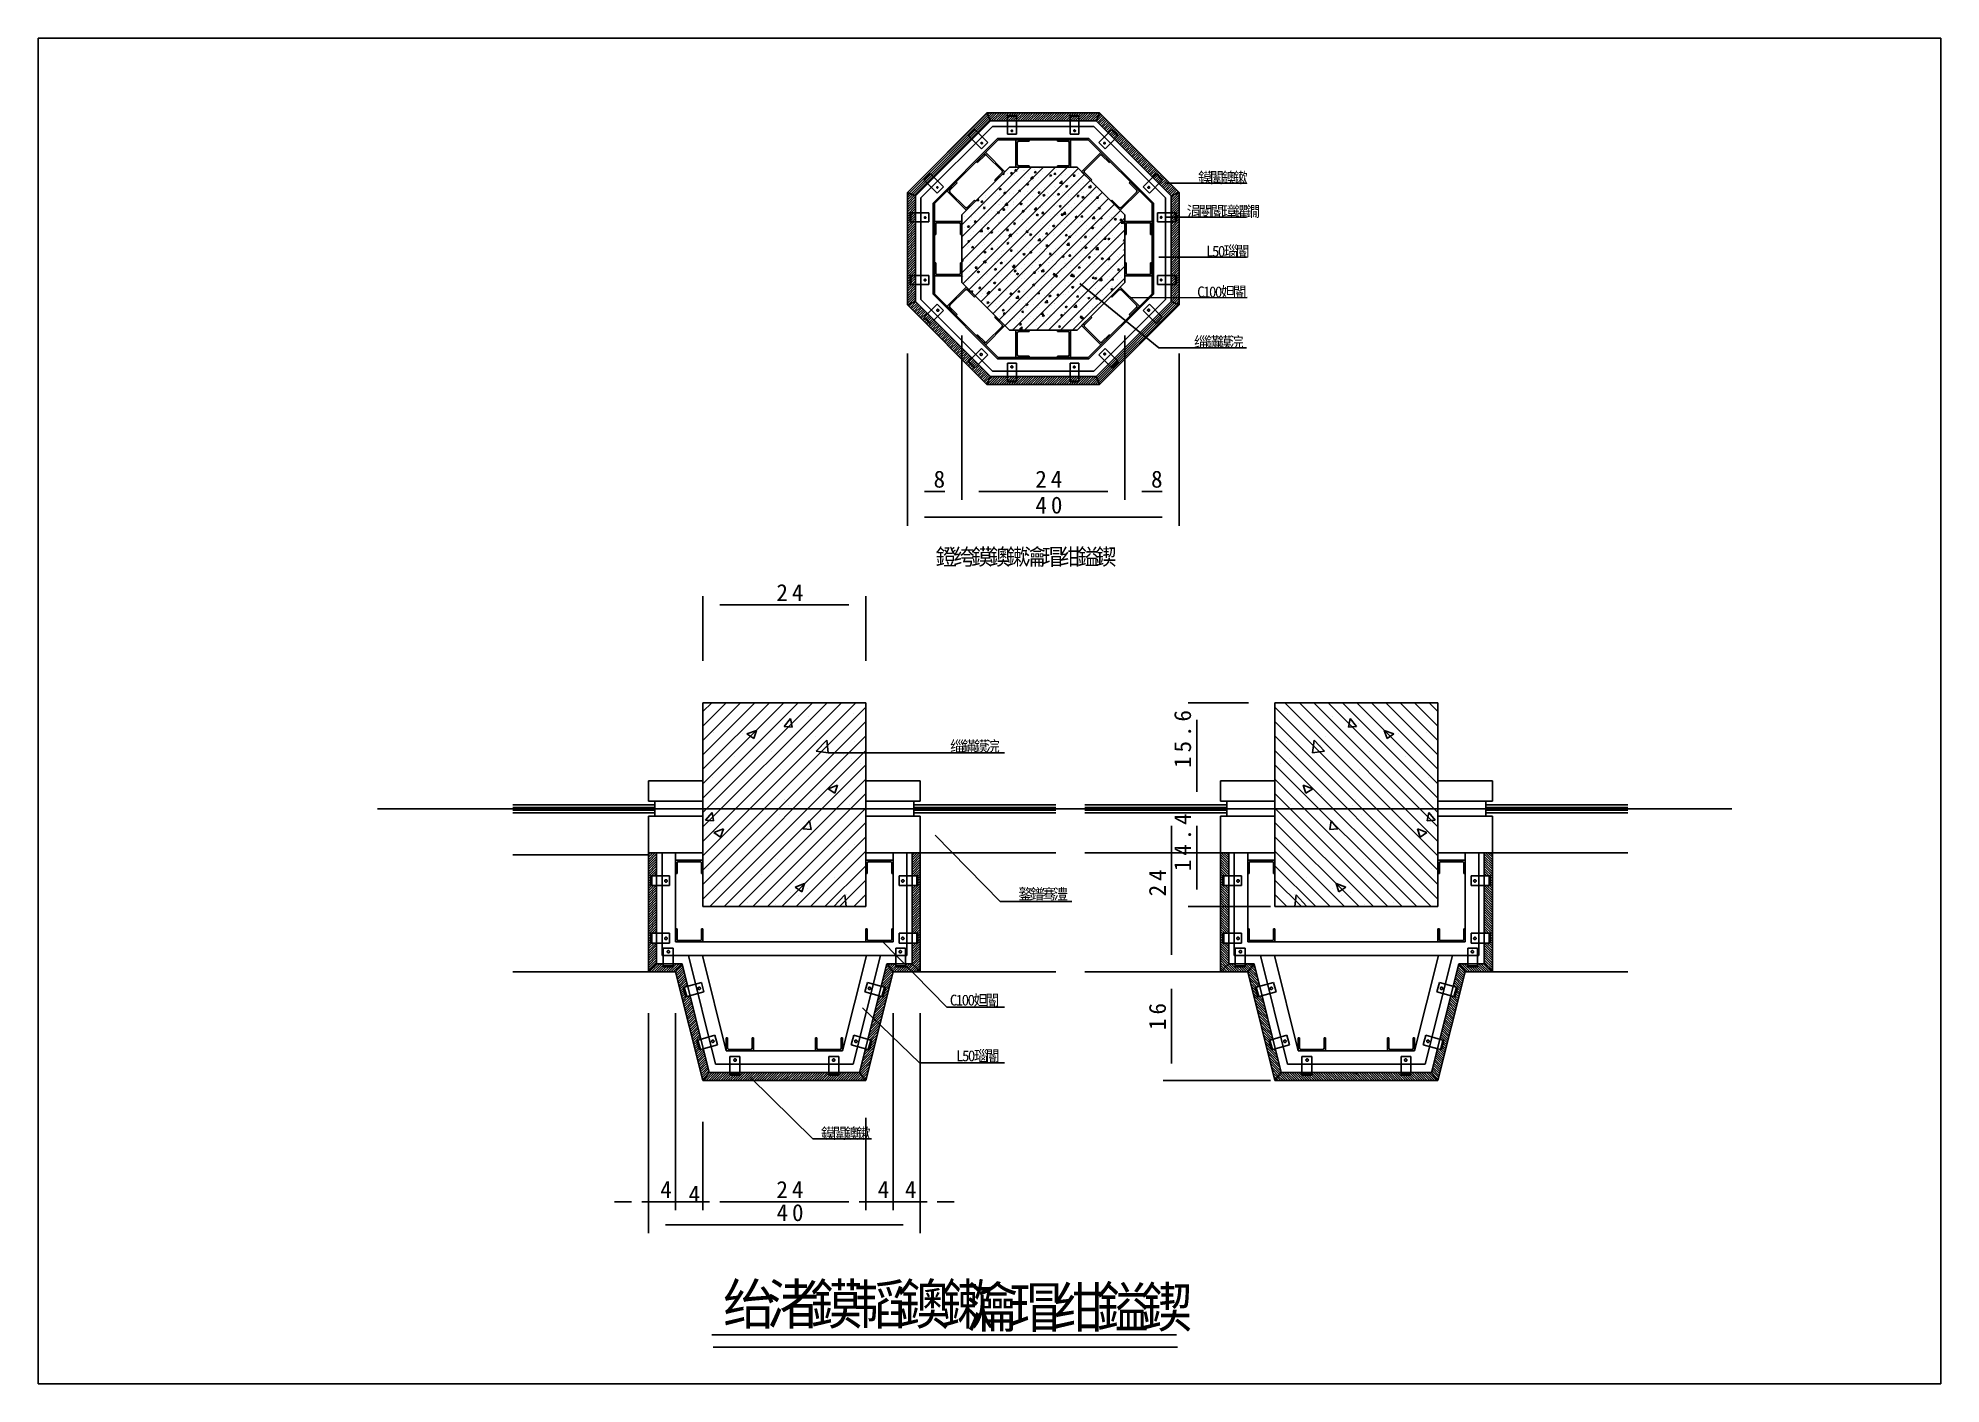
# Model space of a CAD drawing. Header units: metres. Extents: x 0 to 420, y 0 to 297.
import ezdxf

# ---------------------------------------------------------------- set-up
doc = ezdxf.new("R2010")
doc.units = ezdxf.units.M

msp = doc.modelspace()

# ---------------------------------------------------------------- texts
for s, height, p in [('鏌', 2.4, (256.02, 265.01)), ('闈', 2.4, (258.63, 265.01)), ('鐭', 2.4, (261.24, 265.01)), ('鏉', 2.4, (263.85, 265.01)), ('涓', 2.4, (253.52, 257.54)), ('閿', 2.4, (256.12, 257.54)), ('閽', 2.4, (258.73, 257.54)), ('璋', 2.4, (261.34, 257.54)), ('鑺', 2.4, (263.95, 257.54)), ('鐗', 2.4, (266.56, 257.54)), ('L', 2.4, (257.81, 248.76)), ('5', 2.4, (259.12, 248.76)), ('0', 2.4, (260.42, 248.76)), ('瑙', 2.4, (261.72, 248.76)), ('閽', 2.4, (264.33, 248.76)), ('C', 2.4, (255.84, 239.79)), ('1', 2.4, (257.15, 239.79)), ('0', 2.4, (258.45, 239.79)), ('0', 2.4, (259.76, 239.79)), ('妲', 2.4, (261.06, 239.79)), ('閽', 2.4, (263.67, 239.79)), ('缁', 2.4, (255.13, 228.71)), ('鏋', 2.4, (257.73, 228.71)), ('鏌', 2.4, (260.34, 228.71)), ('浣', 2.4, (262.95, 228.71)), ('8', 3.75, (197.65, 197.79)), ('2', 3.75, (220.1, 197.79)), ('4', 3.75, (223.51, 197.79)), ('8', 3.75, (245.65, 197.79)), ('4', 3.75, (220.14, 192.07)), ('0', 3.75, (223.55, 192.07)), ('鐙', 3.6, (198.11, 180.71)), ('绔', 3.6, (202.02, 180.71)), ('鏌', 3.6, (205.94, 180.71)), ('鐭', 3.6, (209.85, 180.71)), ('鏉', 3.6, (213.76, 180.71)), ('瀹', 3.6, (217.68, 180.71)), ('绀', 3.6, (225.5, 180.71)), ('鎰', 3.6, (229.42, 180.71)), ('鍥', 3.6, (233.33, 180.71)), ('瑁', 3.6, (221.59, 180.71)), ('2', 3.75, (162.96, 172.76)), ('4', 3.75, (166.37, 172.76)), ('缁', 2.4, (201.3, 139.53)), ('鏋', 2.4, (203.91, 139.53)), ('鏌', 2.4, (206.52, 139.53)), ('浣', 2.4, (209.13, 139.53)), ('鐜', 2.4, (216.36, 106.93)), ('鐠', 2.4, (218.96, 106.93)), ('骞', 2.4, (221.57, 106.93)), ('澧', 2.4, (224.18, 106.93)), ('C', 2.4, (201.25, 83.5)), ('1', 2.4, (202.56, 83.5)), ('0', 2.4, (203.86, 83.5)), ('0', 2.4, (205.17, 83.5)), ('妲', 2.4, (206.47, 83.5)), ('閽', 2.4, (209.08, 83.5)), ('L', 2.4, (202.63, 71.21)), ('5', 2.4, (203.94, 71.21)), ('0', 2.4, (205.24, 71.21)), ('瑙', 2.4, (206.55, 71.21)), ('閽', 2.4, (209.16, 71.21)), ('鏌', 2.4, (172.79, 54.11)), ('闈', 2.4, (175.4, 54.11)), ('鐭', 2.4, (178.01, 54.11)), ('鏉', 2.4, (180.61, 54.11)), ('4', 3.75, (137.32, 41.03)), ('4', 3.75, (143.56, 40)), ('2', 3.75, (162.96, 41.03)), ('4', 3.75, (166.37, 41.03)), ('4', 3.75, (185.32, 41.03)), ('4', 3.75, (191.32, 41.03)), ('4', 3.75, (163, 35.94)), ('0', 3.75, (166.41, 35.94)), ('绐', 8.85, (151.17, 13.17)), ('渚', 8.85, (160.79, 13.17)), ('鏌', 8.85, (170.41, 13.17)), ('韬', 8.85, (180.02, 13.17)), ('鐭', 8.85, (189.64, 13.17)), ('鏉', 8.85, (199.26, 13.17)), ('瀹', 8.85, (204.78, 12.46)), ('瑁', 8.85, (214.4, 12.46)), ('绀', 8.85, (224.02, 12.46)), ('鎰', 8.85, (233.64, 12.46)), ('鍥', 8.85, (243.26, 12.46))]:
    msp.add_text(s, height=height).set_placement(p)
for s, p in [('6', (254.48, 146.16)), ('.', (254.48, 142.75)), ('5', (254.48, 139.34)), ('1', (254.48, 135.93)), ('4', (254.48, 123.37)), ('4', (254.48, 116.56)), ('.', (254.48, 119.96)), ('1', (254.48, 113.15)), ('2', (248.93, 107.59)), ('4', (248.93, 111)), ('6', (248.93, 81.51)), ('1', (248.93, 78.1))]:
    msp.add_text(s, height=3.75, rotation=90).set_placement(p)

# ---------------------------------------------------------------- linework, layer by layer
for p, q in [((420, 297), (0, 297)), ((0, 297), (0, 0)), ((420, 0), (420, 297)), ((209.44, 280.52), (191.87, 262.95)), ((191.93, 262.93), (209.47, 280.46)), ((192.3, 262.77), (209.62, 280.09)), ((192.68, 262.62), (209.78, 279.71)), ((193.05, 262.46), (209.93, 279.34)), ((193.43, 262.3), (210.09, 278.96)), ((210.19, 278.72), (193.67, 262.21)), ((210.68, 277.52), (194.87, 261.71)), ((209.44, 280.52), (210.19, 278.72)), ((234.29, 280.52), (209.44, 280.52)), ((209.47, 280.46), (209.53, 280.52)), ((209.62, 280.09), (210.06, 280.52)), ((209.78, 279.71), (210.59, 280.52)), ((209.93, 279.34), (211.12, 280.52)), ((210.09, 278.96), (211.65, 280.52)), ((233.55, 278.72), (210.19, 278.72)), ((210.38, 278.72), (212.18, 280.52)), ((233.05, 277.52), (210.68, 277.52)), ((210.91, 278.72), (212.71, 280.52)), ((211.44, 278.72), (213.24, 280.52)), ((211.97, 278.72), (213.77, 280.52)), ((212.5, 278.72), (214.3, 280.52)), ((213.03, 278.72), (214.83, 280.52)), ((213.56, 278.72), (215.36, 280.52)), ((213.98, 275.76), (213.98, 279.91)), ((213.98, 279.91), (215.96, 279.91)), ((213.98, 279.75), (215.96, 279.75)), ((214.09, 278.72), (215.89, 280.52)), ((214.62, 278.72), (216.42, 280.52)), ((215.15, 278.72), (216.95, 280.52)), ((215.68, 278.72), (217.48, 280.52)), ((215.96, 279.91), (215.96, 275.76)), ((216.21, 278.72), (218.01, 280.52)), ((216.74, 278.72), (218.54, 280.52)), ((217.27, 278.72), (219.07, 280.52)), ((217.8, 278.72), (219.6, 280.52)), ((218.33, 278.72), (220.13, 280.52)), ((218.86, 278.72), (220.66, 280.52)), ((219.39, 278.72), (221.19, 280.52)), ((219.92, 278.72), (221.72, 280.52)), ((220.45, 278.72), (222.25, 280.52)), ((220.98, 278.72), (222.78, 280.52)), ((221.51, 278.72), (223.31, 280.52)), ((222.04, 278.72), (223.84, 280.52)), ((222.58, 278.72), (224.38, 280.52)), ((223.11, 278.72), (224.91, 280.52)), ((223.64, 278.72), (225.44, 280.52)), ((224.17, 278.72), (225.97, 280.52)), ((224.7, 278.72), (226.5, 280.52)), ((225.23, 278.72), (227.03, 280.52)), ((225.76, 278.72), (227.56, 280.52)), ((226.29, 278.72), (228.09, 280.52)), ((226.82, 278.72), (228.62, 280.52)), ((227.35, 278.72), (229.15, 280.52)), ((229.75, 279.91), (227.78, 279.91)), ((227.78, 279.91), (227.78, 275.76)), ((229.75, 279.75), (227.78, 279.75)), ((227.88, 278.72), (229.68, 280.52)), ((228.41, 278.72), (230.21, 280.52)), ((228.94, 278.72), (230.74, 280.52)), ((229.47, 278.72), (231.27, 280.52)), ((229.75, 275.76), (229.75, 279.91)), ((230, 278.72), (231.8, 280.52)), ((230.53, 278.72), (232.33, 280.52)), ((231.06, 278.72), (232.86, 280.52)), ((231.59, 278.72), (233.39, 280.52)), ((232.12, 278.72), (233.92, 280.52)), ((232.65, 278.72), (234.18, 280.25)), ((248.87, 261.71), (233.05, 277.52)), ((233.18, 278.72), (233.81, 279.35)), ((234.29, 280.52), (233.55, 278.72)), ((250.07, 262.21), (233.55, 278.72)), ((233.63, 278.64), (234.9, 279.92)), ((233.81, 279.35), (234.64, 280.18)), ((233.9, 278.38), (235.17, 279.65)), ((234.16, 278.11), (235.43, 279.39)), ((234.18, 280.25), (234.37, 280.45)), ((251.87, 262.95), (234.29, 280.52)), ((234.43, 277.85), (235.7, 279.12)), ((234.69, 277.58), (235.96, 278.85)), ((234.96, 277.32), (236.23, 278.59)), ((235.22, 277.05), (236.49, 278.32)), ((235.49, 276.79), (236.76, 278.06)), ((235.75, 276.52), (237.02, 277.79)), ((236.02, 276.26), (237.29, 277.53)), ((236.28, 275.99), (237.55, 277.26)), ((211.8, 274.82), (197.57, 260.59)), ((211.93, 274.52), (197.87, 260.47)), ((206.66, 276.88), (205.27, 275.49)), ((205.27, 275.49), (208.2, 272.55)), ((206.78, 276.76), (205.38, 275.37)), ((209.6, 273.94), (206.66, 276.88)), ((208.2, 272.55), (209.6, 273.94)), ((231.93, 274.82), (211.8, 274.82)), ((231.81, 274.52), (211.93, 274.52)), ((215.96, 275.76), (213.98, 275.76)), ((215.84, 268.52), (215.84, 274.52)), ((215.84, 274.52), (218.72, 274.52)), ((215.84, 268.52), (215.84, 274.52)), ((215.84, 274.52), (218.72, 274.52)), ((216.14, 269.12), (216.14, 273.92)), ((216.14, 269.12), (216.14, 273.92)), ((216.44, 274.22), (218.72, 274.22)), ((216.44, 274.22), (218.72, 274.22)), ((218.72, 274.22), (218.72, 274.52)), ((218.72, 274.22), (218.72, 274.52)), ((225.01, 274.22), (225.01, 274.52)), ((227.89, 274.52), (225.01, 274.52)), ((227.29, 274.22), (225.01, 274.22)), ((227.59, 269.12), (227.59, 273.92)), ((227.78, 275.76), (229.75, 275.76)), ((227.89, 268.52), (227.89, 274.52)), ((245.87, 260.47), (231.81, 274.52)), ((246.17, 260.59), (231.93, 274.82)), ((234.13, 273.94), (237.07, 276.88)), ((235.53, 272.55), (234.13, 273.94)), ((238.47, 275.49), (235.53, 272.55)), ((236.55, 275.73), (237.82, 277)), ((236.81, 275.46), (238.08, 276.73)), ((236.95, 276.76), (238.35, 275.37)), ((237.07, 276.88), (238.47, 275.49)), ((237.08, 275.2), (238.35, 276.47)), ((237.34, 274.93), (238.62, 276.2)), ((237.61, 274.67), (238.88, 275.94)), ((237.87, 274.4), (239.15, 275.67)), ((238.14, 274.13), (239.41, 275.41)), ((238.4, 273.87), (239.68, 275.14)), ((238.67, 273.6), (239.94, 274.88)), ((238.93, 273.34), (240.21, 274.61)), ((239.2, 273.07), (240.47, 274.35)), ((239.46, 272.81), (240.74, 274.08)), ((239.73, 272.54), (241, 273.82)), ((239.99, 272.28), (241.27, 273.55)), ((240.26, 272.01), (241.53, 273.29)), ((240.52, 271.75), (241.8, 273.02)), ((209.16, 271.76), (207.12, 269.72)), ((207.33, 269.51), (207.12, 269.72)), ((208.95, 271.12), (207.33, 269.51)), ((213.4, 267.51), (209.16, 271.76)), ((212.76, 267.73), (209.37, 271.12)), ((216.44, 268.82), (218.72, 268.82)), ((216.44, 268.82), (218.72, 268.82)), ((218.72, 268.52), (218.72, 268.82)), ((218.72, 268.52), (218.72, 268.82)), ((225.01, 268.52), (225.01, 268.82)), ((227.29, 268.82), (225.01, 268.82)), ((230.33, 267.51), (234.58, 271.76)), ((230.97, 267.73), (234.36, 271.12)), ((234.58, 271.76), (236.61, 269.72)), ((234.79, 271.12), (236.4, 269.51)), ((236.4, 269.51), (236.61, 269.72)), ((240.79, 271.48), (242.06, 272.76)), ((241.05, 271.22), (242.33, 272.49)), ((241.32, 270.95), (242.59, 272.23)), ((241.58, 270.69), (242.86, 271.96)), ((241.85, 270.42), (243.12, 271.7)), ((242.12, 270.16), (243.39, 271.43)), ((242.38, 269.89), (243.65, 271.17)), ((242.65, 269.63), (243.92, 270.9)), ((242.91, 269.36), (244.18, 270.63)), ((243.18, 269.1), (244.45, 270.37)), ((243.44, 268.83), (244.71, 270.1)), ((243.71, 268.57), (244.98, 269.84)), ((243.97, 268.3), (245.24, 269.57)), ((244.24, 268.04), (245.51, 269.31)), ((244.5, 267.77), (245.77, 269.04)), ((195.51, 265.73), (196.91, 267.13)), ((198.45, 262.79), (195.51, 265.73)), ((195.63, 265.61), (197.03, 267.01)), ((196.91, 267.13), (199.84, 264.19)), ((200.64, 263.23), (202.67, 265.27)), ((201.27, 263.45), (202.88, 265.06)), ((202.88, 265.06), (202.67, 265.27)), ((214.41, 268.52), (203.87, 257.98)), ((203.87, 255.77), (216.62, 268.52)), ((203.87, 253.12), (219.27, 268.52)), ((203.87, 250.47), (221.92, 268.52)), ((203.87, 247.82), (224.57, 268.52)), ((203.87, 245.17), (227.22, 268.52)), ((204.14, 242.79), (229.6, 268.25)), ((205.47, 241.47), (230.93, 266.92)), ((206.8, 240.14), (232.25, 265.6)), ((210.8, 264.67), (210.8, 264.67)), ((212.76, 267.3), (211.15, 265.69)), ((211.36, 265.48), (211.15, 265.69)), ((213.4, 267.51), (211.36, 265.48)), ((212.41, 266.31), (212.41, 266.31)), ((212.84, 266.95), (213.19, 266.9)), ((213.19, 266.9), (213.14, 267.26)), ((213.94, 267.11), (213.94, 267.11)), ((229.32, 268.52), (214.41, 268.52)), ((214.42, 266.46), (214.42, 266.46)), ((214.59, 265.17), (214.59, 265.17)), ((214.61, 267.17), (215.03, 267.33)), ((214.61, 267.17), (214.9, 266.97)), ((214.9, 266.97), (215.03, 267.33)), ((215.41, 264.73), (215.41, 264.73)), ((215.49, 266.73), (215.49, 266.73)), ((215.58, 267.69), (215.87, 268.04)), ((215.58, 267.69), (215.94, 267.66)), ((215.84, 268.52), (218.72, 268.52)), ((215.84, 268.52), (218.72, 268.52)), ((215.94, 267.66), (215.87, 268.03)), ((216.09, 265.37), (216.09, 265.37)), ((216.16, 267.54), (216.16, 267.54)), ((216.23, 265.01), (216.23, 265.01)), ((217.44, 267.71), (217.44, 267.71)), ((217.62, 266.33), (217.62, 266.33)), ((217.67, 267.73), (217.67, 267.73)), ((218.19, 264.75), (218.61, 264.92)), ((218.19, 264.75), (218.49, 264.55)), ((218.36, 265.67), (218.36, 265.67)), ((218.44, 265.11), (218.44, 265.11)), ((218.49, 264.55), (218.61, 264.91)), ((218.52, 267.11), (218.52, 267.11)), ((219.06, 265.99), (219.52, 266.48)), ((219.06, 265.99), (219.59, 265.91)), ((219.59, 265.91), (219.52, 266.48)), ((219.73, 265.61), (219.73, 265.61)), ((219.88, 267.31), (220.17, 267.66)), ((219.88, 267.31), (220.24, 267.28)), ((219.94, 268.03), (219.94, 268.03)), ((220.24, 267.28), (220.17, 267.66)), ((220.82, 266.19), (220.82, 266.19)), ((220.94, 268.31), (220.94, 268.31)), ((221.56, 265.56), (221.56, 265.56)), ((221.63, 267.56), (221.63, 267.56)), ((222.15, 266.16), (222.15, 266.16)), ((223.23, 266.69), (223.65, 266.85)), ((223.23, 266.69), (223.53, 266.49)), ((223.23, 266.21), (223.23, 266.21)), ((223.28, 268.44), (223.28, 268.44)), ((223.53, 266.49), (223.65, 266.85)), ((223.65, 266.36), (223.65, 266.36)), ((224.03, 266.06), (224.03, 266.06)), ((224.18, 266.94), (224.47, 267.28)), ((224.18, 266.94), (224.54, 266.91)), ((224.54, 266.91), (224.47, 267.28)), ((224.64, 265.99), (224.64, 265.99)), ((224.71, 267.98), (224.71, 267.98)), ((227.89, 268.52), (225.01, 268.52)), ((225.46, 265), (225.93, 265.48)), ((225.46, 265), (225.99, 264.91)), ((225.92, 266.66), (225.92, 266.66)), ((225.99, 264.91), (225.93, 265.48)), ((226.49, 268.3), (226.49, 268.3)), ((226.73, 266.81), (226.73, 266.81)), ((227.23, 265.92), (227.23, 265.92)), ((227.67, 266.37), (227.67, 266.37)), ((227.75, 268.37), (227.75, 268.37)), ((228.14, 264.79), (228.14, 264.79)), ((228.42, 268.52), (228.57, 268.42)), ((228.49, 266.56), (228.78, 266.91)), ((228.49, 266.56), (228.85, 266.53)), ((228.57, 268.42), (228.6, 268.52)), ((228.85, 266.53), (228.78, 266.91)), ((239.87, 257.98), (229.32, 268.52)), ((229.64, 264.99), (229.64, 264.99)), ((229.71, 267.16), (229.71, 267.16)), ((230.23, 267.41), (230.23, 267.41)), ((230.33, 267.51), (232.37, 265.48)), ((230.43, 265.79), (230.43, 265.79)), ((230.72, 264.82), (230.72, 264.82)), ((230.79, 266.82), (230.79, 266.82)), ((230.97, 267.3), (232.58, 265.69)), ((231.91, 265.29), (231.91, 265.29)), ((232.37, 265.48), (232.58, 265.69)), ((240.85, 265.06), (241.06, 265.27)), ((242.46, 263.45), (240.85, 265.06)), ((243.1, 263.23), (241.06, 265.27)), ((246.83, 267.13), (243.89, 264.19)), ((244.77, 267.51), (246.04, 268.78)), ((245.03, 267.24), (246.3, 268.51)), ((245.28, 262.79), (248.22, 265.73)), ((245.3, 266.98), (246.57, 268.25)), ((245.56, 266.71), (246.84, 267.98)), ((245.83, 266.45), (247.1, 267.72)), ((246.09, 266.18), (247.37, 267.45)), ((246.36, 265.91), (247.63, 267.19)), ((246.62, 265.65), (247.9, 266.92)), ((248.1, 265.61), (246.71, 267.01)), ((248.22, 265.73), (246.83, 267.13)), ((246.89, 265.38), (248.16, 266.66)), ((247.15, 265.12), (248.43, 266.39)), ((247.42, 264.85), (248.69, 266.13)), ((247.68, 264.59), (248.96, 265.86)), ((247.95, 264.32), (249.22, 265.6)), ((248.21, 264.06), (249.49, 265.33)), ((248.48, 263.79), (249.75, 265.07)), ((248.74, 263.53), (250.02, 264.8)), ((248.87, 265), (266.7, 265)), ((191.87, 262.95), (193.67, 262.21)), ((191.87, 262.95), (191.87, 238.1)), ((191.87, 262.87), (191.93, 262.93)), ((191.87, 262.34), (192.3, 262.77)), ((191.87, 261.81), (192.68, 262.62)), ((191.87, 261.27), (193.05, 262.46)), ((191.87, 260.74), (193.43, 262.3)), ((191.87, 260.21), (193.67, 262.01)), ((191.87, 259.68), (193.67, 261.48)), ((191.87, 259.15), (193.67, 260.95)), ((191.87, 258.62), (193.67, 260.42)), ((193.67, 262.21), (193.67, 238.84)), ((194.87, 261.71), (194.87, 239.34)), ((197.57, 260.59), (197.57, 240.46)), ((197.87, 260.47), (197.87, 240.58)), ((199.84, 264.19), (198.45, 262.79)), ((204.88, 258.99), (200.64, 263.23)), ((204.67, 259.63), (201.27, 263.02)), ((204.88, 258.99), (206.91, 261.03)), ((205.09, 259.63), (206.7, 261.24)), ((206.91, 261.03), (206.7, 261.24)), ((207.04, 261.14), (207.48, 261.6)), ((207.04, 261.14), (207.58, 261.06)), ((207.58, 261.06), (207.51, 261.63)), ((208.1, 260.88), (208.52, 261.05)), ((208.1, 260.88), (208.4, 260.68)), ((208.12, 238.81), (233.58, 264.27)), ((208.4, 260.68), (208.53, 261.04)), ((208.85, 260.48), (208.85, 260.48)), ((209.14, 261.86), (209.14, 261.86)), ((209.22, 262.3), (209.22, 262.3)), ((209.45, 237.49), (234.9, 262.94)), ((210.05, 263.53), (210.05, 263.53)), ((210.77, 236.16), (236.23, 261.62)), ((211.31, 262.73), (211.31, 262.73)), ((211.43, 260.44), (211.43, 260.44)), ((212.11, 263.55), (212.4, 263.9)), ((212.11, 263.55), (212.46, 263.52)), ((212.26, 262.31), (212.26, 262.31)), ((212.33, 264.31), (212.33, 264.31)), ((212.47, 263.52), (212.4, 263.9)), ((212.48, 260.83), (212.48, 260.83)), ((212.73, 264.41), (212.73, 264.41)), ((212.93, 260.63), (212.93, 260.63)), ((213.01, 262.8), (213.01, 262.8)), ((213.15, 262.82), (213.57, 262.98)), ((213.15, 262.82), (213.44, 262.62)), ((213.25, 263.4), (213.25, 263.4)), ((213.44, 262.62), (213.57, 262.98)), ((213.45, 260.15), (213.91, 260.63)), ((213.98, 260.06), (213.91, 260.63)), ((214.51, 263), (214.51, 263)), ((214.52, 262.59), (214.52, 262.59)), ((215.2, 260.93), (215.2, 260.93)), ((215.27, 260.74), (215.27, 260.74)), ((215.34, 262.73), (215.34, 262.73)), ((215.98, 261.43), (215.98, 261.43)), ((216.41, 263.18), (216.7, 263.52)), ((216.41, 263.18), (216.77, 263.15)), ((216.45, 263.26), (216.45, 263.26)), ((216.77, 263.15), (216.7, 263.52)), ((216.73, 260.4), (217.15, 260.56)), ((216.78, 263.3), (216.78, 263.3)), ((217.03, 260.2), (217.15, 260.56)), ((217.72, 262.46), (217.72, 262.46)), ((218.3, 261.12), (218.3, 261.12)), ((218.37, 263.12), (218.37, 263.12)), ((218.99, 261.43), (218.99, 261.43)), ((219.48, 262.03), (219.48, 262.03)), ((219.66, 263.13), (219.66, 263.13)), ((220.5, 261.63), (220.5, 261.63)), ((220.57, 263.8), (220.57, 263.8)), ((220.71, 262.8), (221, 263.15)), ((220.71, 262.8), (221.07, 262.77)), ((220.92, 262.32), (220.92, 262.32)), ((220.92, 260.71), (220.92, 260.71)), ((221.07, 262.77), (221, 263.15)), ((221.42, 261.57), (221.42, 261.57)), ((221.49, 263.57), (221.49, 263.57)), ((221.77, 262.34), (222.19, 262.5)), ((221.77, 262.34), (222.07, 262.14)), ((222.07, 264), (222.07, 264)), ((222.07, 262.14), (222.19, 262.5)), ((222.77, 261.93), (222.77, 261.93)), ((222.86, 262.99), (222.86, 262.99)), ((222.98, 262.63), (222.98, 262.63)), ((224.12, 262.19), (224.12, 262.19)), ((224.35, 264.3), (224.35, 264.3)), ((224.42, 261.31), (224.42, 261.31)), ((224.5, 261.99), (224.5, 261.99)), ((224.57, 263.99), (224.57, 263.99)), ((225.02, 262.42), (225.31, 262.77)), ((225.02, 262.42), (225.38, 262.39)), ((225.38, 262.39), (225.31, 262.77)), ((226.06, 262.86), (226.06, 262.86)), ((226.48, 263.23), (226.48, 263.23)), ((226.56, 262.43), (226.56, 262.43)), ((226.81, 264.27), (227.23, 264.44)), ((226.81, 264.27), (227.11, 264.07)), ((227.11, 264.07), (227.23, 264.43)), ((227.33, 262.05), (227.33, 262.05)), ((227.53, 262.38), (227.53, 262.38)), ((227.6, 264.37), (227.6, 264.37)), ((227.92, 261.91), (227.92, 261.91)), ((228.06, 262.63), (228.06, 262.63)), ((228.75, 260.56), (228.75, 260.56)), ((229.26, 262.72), (229.26, 262.72)), ((229.32, 262.05), (229.61, 262.39)), ((229.32, 262.05), (229.68, 262.02)), ((229.68, 262.02), (229.61, 262.39)), ((229.98, 263.83), (229.98, 263.83)), ((230.33, 262.92), (230.33, 262.92)), ((230.39, 261.86), (230.81, 262.02)), ((230.39, 261.86), (230.69, 261.66)), ((230.53, 261.91), (230.53, 261.91)), ((230.57, 260.83), (230.57, 260.83)), ((230.64, 262.83), (230.64, 262.83)), ((230.69, 261.66), (230.81, 262.02)), ((231.42, 262.51), (231.42, 262.51)), ((231.86, 264), (232.33, 264.49)), ((231.86, 264), (232.4, 263.92)), ((232.4, 263.92), (232.33, 264.49)), ((232.47, 262.59), (232.47, 262.59)), ((232.54, 261.06), (232.54, 261.06)), ((233.62, 261.67), (233.91, 262.02)), ((233.62, 261.67), (233.98, 261.64)), ((233.65, 261.25), (233.65, 261.25)), ((233.71, 260.41), (233.71, 260.41)), ((233.72, 263.25), (233.72, 263.25)), ((233.73, 261.78), (233.73, 261.78)), ((233.98, 261.64), (233.91, 262.02)), ((234.04, 261.25), (234.04, 261.25)), ((234.12, 263.42), (234.12, 263.42)), ((236.82, 261.03), (237.03, 261.24)), ((238.86, 258.99), (236.82, 261.03)), ((238.64, 259.63), (237.03, 261.24)), ((238.86, 258.99), (243.1, 263.23)), ((239.07, 259.63), (242.46, 263.02)), ((243.89, 264.19), (245.28, 262.79)), ((245.87, 240.58), (245.87, 260.47)), ((246.17, 240.46), (246.17, 260.59)), ((248.87, 239.34), (248.87, 261.71)), ((249.01, 263.26), (250.28, 264.54)), ((249.27, 263), (250.55, 264.27)), ((249.54, 262.73), (250.81, 264.01)), ((249.8, 262.47), (251.08, 263.74)), ((250.07, 262.21), (251.87, 262.95)), ((250.07, 261.14), (251.87, 262.94)), ((250.07, 261.67), (250.98, 262.59)), ((250.07, 260.61), (251.87, 262.41)), ((250.07, 238.84), (250.07, 262.21)), ((250.07, 262.2), (250.08, 262.21)), ((250.07, 260.08), (251.87, 261.88)), ((250.07, 259.55), (251.87, 261.35)), ((250.07, 259.02), (251.87, 260.82)), ((250.08, 262.21), (251.34, 263.48)), ((250.98, 262.59), (251.61, 263.21)), ((251.87, 238.1), (251.87, 262.95)), ((191.87, 258.09), (193.67, 259.89)), ((191.87, 257.56), (193.67, 259.36)), ((191.87, 257.03), (193.67, 258.83)), ((191.87, 256.5), (193.67, 258.3)), ((191.87, 255.97), (193.67, 257.77)), ((191.87, 255.44), (193.67, 257.24)), ((191.87, 254.91), (193.67, 256.71)), ((196.63, 258.41), (192.48, 258.41)), ((192.48, 258.41), (192.48, 256.44)), ((196.63, 258.41), (192.48, 258.41)), ((192.48, 258.41), (192.48, 256.44)), ((192.48, 256.44), (196.63, 256.44)), ((192.48, 256.44), (196.63, 256.44)), ((192.65, 258.41), (192.65, 256.44)), ((192.65, 258.41), (192.65, 256.44)), ((196.63, 256.44), (196.63, 258.41)), ((196.63, 256.44), (196.63, 258.41)), ((203.87, 256.55), (197.87, 256.55)), ((197.87, 256.55), (197.87, 253.67)), ((203.27, 256.25), (198.47, 256.25)), ((203.87, 257.98), (203.87, 243.07)), ((203.87, 256.55), (203.87, 253.67)), ((204.48, 257.55), (204.48, 257.55)), ((205.75, 256.75), (205.75, 256.75)), ((205.97, 257.48), (205.97, 257.48)), ((206.04, 259.48), (206.04, 259.48)), ((206.06, 257.57), (206.06, 257.57)), ((206.64, 256.53), (207.07, 256.69)), ((206.64, 256.53), (206.94, 256.33)), ((206.92, 258.31), (206.92, 258.31)), ((206.94, 256.33), (207.07, 256.69)), ((207.64, 259.94), (207.64, 259.94)), ((207.69, 257.42), (207.69, 257.42)), ((208.64, 259.42), (208.92, 259.76)), ((208.64, 259.42), (208.99, 259.39)), ((208.99, 259.39), (208.92, 259.76)), ((208.95, 256.61), (208.95, 256.61)), ((208.99, 260.23), (208.99, 260.23)), ((209, 257.87), (209, 257.87)), ((209.07, 259.86), (209.07, 259.86)), ((209.22, 256.21), (209.22, 256.21)), ((209.85, 258.07), (209.85, 258.07)), ((210.42, 258.91), (210.42, 258.91)), ((210.89, 257.28), (210.89, 257.28)), ((211.35, 258.27), (211.35, 258.27)), ((211.69, 258.47), (212.11, 258.63)), ((211.69, 258.47), (211.98, 258.27)), ((211.99, 258.27), (212.11, 258.63)), ((212.04, 256.32), (212.04, 256.32)), ((212.06, 260.35), (212.06, 260.35)), ((212.1, 234.84), (237.55, 260.29)), ((212.11, 258.32), (212.11, 258.32)), ((212.15, 256.48), (212.15, 256.48)), ((212.19, 260.31), (212.19, 260.31)), ((212.71, 256.81), (212.71, 256.81)), ((212.94, 259.04), (213.23, 259.39)), ((212.94, 259.04), (213.3, 259.01)), ((213.3, 259.01), (213.23, 259.39)), ((213.42, 233.51), (238.88, 258.97)), ((213.45, 260.15), (213.98, 260.06)), ((213.63, 258.57), (213.63, 258.57)), ((213.92, 259.51), (213.92, 259.51)), ((214.09, 257.15), (214.09, 257.15)), ((215.09, 232.52), (239.87, 257.3)), ((215.12, 256.74), (215.12, 256.74)), ((215.2, 258.74), (215.2, 258.74)), ((215.26, 260.21), (215.26, 260.21)), ((215.27, 256.05), (215.69, 256.21)), ((215.36, 256.34), (215.36, 256.34)), ((215.57, 255.85), (215.69, 256.21)), ((215.84, 256.7), (215.84, 256.7)), ((216.21, 257.41), (216.21, 257.41)), ((216.73, 260.4), (217.03, 260.2)), ((217.24, 258.66), (217.53, 259.01)), ((217.24, 258.66), (217.6, 258.63)), ((217.29, 257.01), (217.29, 257.01)), ((217.34, 256.9), (217.34, 256.9)), ((217.41, 259.07), (217.41, 259.07)), ((217.42, 260.11), (217.42, 260.11)), ((217.6, 258.63), (217.53, 259.01)), ((218.15, 257.13), (218.15, 257.13)), ((218.23, 259.12), (218.23, 259.12)), ((218.46, 260.08), (218.46, 260.08)), ((218.92, 259.26), (218.92, 259.26)), ((219.61, 257.2), (219.61, 257.2)), ((219.71, 258.01), (219.71, 258.01)), ((219.85, 259.15), (220.32, 259.64)), ((219.85, 259.15), (220.38, 259.07)), ((220.31, 257.99), (220.73, 258.15)), ((220.31, 257.99), (220.61, 257.79)), ((220.38, 259.07), (220.32, 259.64)), ((220.5, 256.88), (220.5, 256.88)), ((220.61, 257.79), (220.73, 258.15)), ((221.19, 259.56), (221.19, 259.56)), ((221.27, 257.58), (221.27, 257.58)), ((221.34, 259.57), (221.34, 259.57)), ((221.55, 258.29), (221.83, 258.63)), ((221.55, 258.29), (221.9, 258.26)), ((221.67, 259.94), (221.67, 259.94)), ((221.9, 258.26), (221.84, 258.63)), ((223.21, 258.61), (223.21, 258.61)), ((223.4, 257.69), (223.4, 257.69)), ((223.7, 256.74), (223.7, 256.74)), ((224.35, 258), (224.35, 258)), ((224.42, 259.99), (224.42, 259.99)), ((224.87, 259.81), (224.87, 259.81)), ((224.9, 257.89), (224.9, 257.89)), ((224.98, 260.06), (224.98, 260.06)), ((225.35, 259.92), (225.77, 260.08)), ((225.35, 259.92), (225.65, 259.72)), ((225.65, 259.72), (225.77, 260.08)), ((225.85, 257.91), (226.14, 258.26)), ((225.85, 257.91), (226.21, 257.88)), ((226.21, 257.88), (226.14, 258.26)), ((226.25, 258.16), (226.72, 258.65)), ((226.25, 258.16), (226.79, 258.08)), ((226.48, 260.26), (226.48, 260.26)), ((226.71, 259.21), (226.71, 259.21)), ((226.79, 258.08), (226.72, 258.65)), ((226.9, 256.6), (226.9, 256.6)), ((227.17, 258.19), (227.17, 258.19)), ((227.31, 256.38), (227.31, 256.38)), ((227.38, 258.38), (227.38, 258.38)), ((227.45, 260.38), (227.45, 260.38)), ((228.07, 259.67), (228.07, 259.67)), ((228.93, 257.51), (229.35, 257.67)), ((228.93, 257.51), (229.23, 257.31)), ((229.23, 257.31), (229.35, 257.67)), ((229.39, 256.32), (229.39, 256.32)), ((229.96, 256.23), (229.96, 256.23)), ((230.11, 256.47), (230.11, 256.47)), ((230.15, 257.53), (230.44, 257.88)), ((230.15, 257.53), (230.51, 257.5)), ((230.21, 259.81), (230.21, 259.81)), ((230.42, 256.83), (230.42, 256.83)), ((230.51, 257.5), (230.44, 257.88)), ((230.5, 258.83), (230.5, 258.83)), ((230.89, 256.52), (230.89, 256.52)), ((230.96, 258.69), (230.96, 258.69)), ((231.27, 259.54), (231.27, 259.54)), ((232.47, 258.89), (232.47, 258.89)), ((232.66, 257.17), (233.12, 257.65)), ((232.66, 257.17), (233.19, 257.08)), ((233.19, 257.08), (233.13, 257.65)), ((233.16, 256.82), (233.16, 256.82)), ((233.31, 256.33), (233.31, 256.33)), ((233.46, 256.83), (233.46, 256.83)), ((233.5, 257.26), (233.5, 257.26)), ((233.58, 259.25), (233.58, 259.25)), ((233.97, 259.44), (234.39, 259.6)), ((233.97, 259.44), (234.27, 259.24)), ((234.27, 259.24), (234.39, 259.6)), ((234.46, 257.16), (234.75, 257.5)), ((234.46, 257.16), (234.82, 257.13)), ((234.48, 259.4), (234.48, 259.4)), ((234.74, 259.19), (234.74, 259.19)), ((234.82, 257.13), (234.75, 257.5)), ((236.54, 257.64), (236.54, 257.64)), ((236.61, 259.64), (236.61, 259.64)), ((236.95, 257.32), (236.95, 257.32)), ((236.96, 257.43), (236.96, 257.43)), ((237.55, 257.03), (237.97, 257.19)), ((237.55, 257.03), (237.85, 256.83)), ((237.68, 259.26), (237.68, 259.26)), ((237.85, 256.82), (237.98, 257.19)), ((238.45, 257.52), (238.45, 257.52)), ((238.76, 256.78), (239.05, 257.13)), ((238.76, 256.78), (239.12, 256.75)), ((239.12, 256.75), (239.05, 257.13)), ((239.06, 256.17), (239.53, 256.66)), ((239.59, 256.09), (239.53, 256.66)), ((239.65, 258.09), (239.65, 258.09)), ((239.87, 243.07), (239.87, 257.98)), ((239.87, 256.55), (245.87, 256.55)), ((239.87, 256.55), (239.87, 253.67)), ((240.47, 256.25), (245.27, 256.25)), ((245.87, 256.55), (245.87, 253.67)), ((247.1, 258.41), (251.26, 258.41)), ((247.1, 256.44), (247.1, 258.41)), ((251.26, 256.44), (247.1, 256.44)), ((248.87, 257.49), (266.7, 257.49)), ((250.07, 258.49), (251.87, 260.29)), ((250.07, 257.96), (251.87, 259.76)), ((250.07, 257.43), (251.87, 259.23)), ((250.07, 256.9), (251.87, 258.7)), ((250.07, 256.37), (251.87, 258.17)), ((250.07, 255.84), (251.87, 257.64)), ((250.07, 255.3), (251.87, 257.1)), ((250.07, 254.77), (251.87, 256.57)), ((251.09, 258.41), (251.09, 256.44)), ((251.26, 258.41), (251.26, 256.44)), ((191.87, 254.38), (193.67, 256.18)), ((191.87, 253.85), (193.67, 255.65)), ((191.87, 253.32), (193.67, 255.12)), ((191.87, 252.79), (193.67, 254.59)), ((191.87, 252.26), (193.67, 254.06)), ((191.87, 251.73), (193.67, 253.53)), ((191.87, 251.2), (193.67, 253)), ((191.87, 250.67), (193.67, 252.47)), ((198.17, 253.67), (197.87, 253.67)), ((198.17, 255.95), (198.17, 253.67)), ((203.57, 255.95), (203.57, 253.67)), ((203.87, 253.67), (203.57, 253.67)), ((204.48, 255.2), (204.48, 255.2)), ((205.16, 255.28), (205.45, 255.63)), ((205.16, 255.28), (205.52, 255.25)), ((205.19, 252.18), (205.61, 252.34)), ((205.19, 252.18), (205.48, 251.98)), ((205.52, 255.25), (205.45, 255.62)), ((205.47, 252.03), (205.47, 252.03)), ((205.48, 251.98), (205.61, 252.34)), ((205.72, 255.61), (205.72, 255.61)), ((205.82, 253.49), (205.82, 253.49)), ((205.89, 255.48), (205.89, 255.48)), ((206.49, 254.37), (206.49, 254.37)), ((206.69, 253.34), (206.69, 253.34)), ((207.84, 254.3), (208.31, 254.79)), ((207.84, 254.3), (208.37, 254.22)), ((208.2, 253.53), (208.2, 253.53)), ((208.27, 255.7), (208.27, 255.7)), ((208.37, 254.22), (208.31, 254.79)), ((208.85, 253.87), (208.85, 253.87)), ((208.93, 255.87), (208.93, 255.87)), ((208.97, 252.63), (208.97, 252.63)), ((209.47, 254.9), (209.76, 255.25)), ((209.47, 254.9), (209.83, 254.87)), ((209.69, 254.23), (209.69, 254.23)), ((209.83, 254.87), (209.76, 255.25)), ((209.77, 255.9), (209.77, 255.9)), ((210.23, 254.12), (210.65, 254.28)), ((210.23, 254.12), (210.52, 253.92)), ((210.47, 253.83), (210.47, 253.83)), ((210.53, 253.92), (210.65, 254.28)), ((211.9, 252.32), (211.9, 252.32)), ((211.97, 254.32), (211.97, 254.32)), ((212.05, 256.2), (212.05, 256.2)), ((212.47, 253.23), (212.47, 253.23)), ((212.9, 254.1), (212.9, 254.1)), ((213.77, 254.53), (214.06, 254.87)), ((213.77, 254.53), (214.13, 254.5)), ((214.13, 254.5), (214.06, 254.87)), ((214.18, 252.16), (214.18, 252.16)), ((214.24, 253.31), (214.71, 253.8)), ((214.24, 253.31), (214.78, 253.23)), ((214.26, 254.33), (214.26, 254.33)), ((214.78, 253.22), (214.71, 253.79)), ((214.98, 252.75), (214.98, 252.75)), ((215.05, 254.74), (215.05, 254.74)), ((215.27, 256.05), (215.57, 255.85)), ((215.76, 254.53), (215.76, 254.53)), ((215.97, 253.83), (215.97, 253.83)), ((216.1, 253.96), (216.1, 253.96)), ((216.45, 252.46), (216.45, 252.46)), ((217.4, 252.51), (217.4, 252.51)), ((217.74, 232.52), (239.87, 254.65)), ((218.01, 253.13), (218.01, 253.13)), ((218.03, 254.83), (218.03, 254.83)), ((218.07, 254.15), (218.36, 254.5)), ((218.07, 254.15), (218.43, 254.12)), ((218.08, 255.13), (218.08, 255.13)), ((218.43, 254.12), (218.36, 254.5)), ((218.56, 256.2), (218.56, 256.2)), ((218.85, 253.64), (219.27, 253.8)), ((218.85, 253.64), (219.15, 253.44)), ((219.15, 253.43), (219.27, 253.8)), ((219.3, 253.83), (219.3, 253.83)), ((219.46, 254.43), (219.46, 254.43)), ((220.24, 252.96), (220.24, 252.96)), ((220.39, 232.52), (239.87, 252)), ((220.65, 252.32), (221.11, 252.8)), ((220.65, 252.32), (221.18, 252.23)), ((220.9, 253.11), (220.9, 253.11)), ((221.18, 252.23), (221.11, 252.8)), ((221.12, 253.58), (221.12, 253.58)), ((221.2, 255.58), (221.2, 255.58)), ((221.75, 253.16), (221.75, 253.16)), ((221.76, 256.07), (221.76, 256.07)), ((221.82, 255.33), (221.82, 255.33)), ((222.38, 253.77), (222.67, 254.12)), ((222.38, 253.77), (222.74, 253.74)), ((222.51, 253.69), (222.51, 253.69)), ((222.74, 253.74), (222.67, 254.12)), ((222.96, 255.03), (222.96, 255.03)), ((223.32, 255.53), (223.32, 255.53)), ((223.89, 255.57), (224.31, 255.73)), ((223.89, 255.57), (224.19, 255.37)), ((224.02, 253.46), (224.02, 253.46)), ((224.13, 252.01), (224.13, 252.01)), ((224.19, 255.37), (224.31, 255.73)), ((224.2, 254), (224.2, 254)), ((224.28, 256), (224.28, 256)), ((224.4, 253.71), (224.4, 253.71)), ((224.96, 255.93), (224.96, 255.93)), ((225.6, 255.83), (225.6, 255.83)), ((225.71, 253.56), (225.71, 253.56)), ((226.46, 255.63), (226.46, 255.63)), ((226.68, 253.4), (226.97, 253.74)), ((226.68, 253.4), (227.04, 253.37)), ((227.04, 253.37), (226.97, 253.74)), ((227.16, 252.39), (227.16, 252.39)), ((227.23, 254.39), (227.23, 254.39)), ((227.47, 253.16), (227.89, 253.32)), ((227.47, 253.16), (227.77, 252.96)), ((227.77, 252.95), (227.89, 253.32)), ((227.81, 253.96), (227.81, 253.96)), ((227.9, 254.31), (227.9, 254.31)), ((228.17, 255.8), (228.17, 255.8)), ((228.91, 253.42), (228.91, 253.42)), ((229.31, 254.16), (229.31, 254.16)), ((230, 252.09), (230, 252.09)), ((230.19, 252.21), (230.19, 252.21)), ((230.28, 252.84), (230.28, 252.84)), ((230.35, 254.84), (230.35, 254.84)), ((230.99, 253.02), (231.27, 253.37)), ((230.99, 253.02), (231.34, 252.99)), ((231.34, 252.99), (231.27, 253.37)), ((231.37, 255.66), (231.37, 255.66)), ((231.4, 254.91), (231.4, 254.91)), ((231.58, 254.45), (231.58, 254.45)), ((232.11, 253.28), (232.11, 253.28)), ((232.51, 255.09), (232.93, 255.25)), ((232.51, 255.09), (232.81, 254.89)), ((232.81, 254.89), (232.93, 255.25)), ((233.36, 253.26), (233.36, 253.26)), ((233.43, 255.26), (233.43, 255.26)), ((233.69, 252.81), (233.69, 252.81)), ((233.79, 252.59), (233.79, 252.59)), ((234.57, 255.53), (234.57, 255.53)), ((234.9, 255.51), (234.9, 255.51)), ((235.29, 252.65), (235.58, 252.99)), ((235.29, 252.78), (235.29, 252.78)), ((235.29, 252.65), (235.65, 252.61)), ((235.32, 253.15), (235.32, 253.15)), ((235.37, 254.95), (235.37, 254.95)), ((235.65, 252.61), (235.58, 252.99)), ((236.09, 252.68), (236.51, 252.84)), ((236.09, 252.68), (236.39, 252.47)), ((236.39, 253.65), (236.39, 253.65)), ((236.39, 252.47), (236.52, 252.84)), ((236.46, 255.64), (236.46, 255.64)), ((236.51, 256.2), (236.51, 256.2)), ((236.87, 255.15), (236.87, 255.15)), ((237.19, 253.41), (237.19, 253.41)), ((237.57, 253.08), (237.57, 253.08)), ((237.78, 255.39), (237.78, 255.39)), ((238.4, 256.12), (238.4, 256.12)), ((238.52, 253.01), (238.52, 253.01)), ((239.06, 256.17), (239.59, 256.09)), ((239.15, 255.45), (239.15, 255.45)), ((239.43, 252.1), (239.43, 252.1)), ((239.51, 254.1), (239.51, 254.1)), ((239.58, 256.09), (239.58, 256.09)), ((239.59, 252.27), (239.87, 252.6)), ((239.59, 252.27), (239.87, 252.24)), ((239.71, 256.06), (239.71, 256.06)), ((239.87, 253.67), (240.17, 253.67)), ((240.17, 255.95), (240.17, 253.67)), ((245.57, 255.95), (245.57, 253.67)), ((245.57, 253.67), (245.87, 253.67)), ((250.07, 254.24), (251.87, 256.04)), ((250.07, 253.71), (251.87, 255.51)), ((250.07, 253.18), (251.87, 254.98)), ((250.07, 252.65), (251.87, 254.45)), ((250.07, 252.12), (251.87, 253.92)), ((250.07, 251.59), (251.87, 253.39)), ((250.07, 251.06), (251.87, 252.86)), ((250.07, 250.53), (251.87, 252.33)), ((191.87, 250.14), (193.67, 251.94)), ((191.87, 249.61), (193.67, 251.41)), ((191.87, 249.08), (193.67, 250.88)), ((191.87, 248.55), (193.67, 250.35)), ((191.87, 248.02), (193.67, 249.82)), ((191.87, 247.49), (193.67, 249.29)), ((191.87, 246.96), (193.67, 248.76)), ((191.87, 246.43), (193.67, 248.23)), ((203.87, 247.89), (204.15, 247.99)), ((204.02, 247.63), (204.15, 247.99)), ((204.13, 248.25), (204.13, 248.25)), ((205.04, 248.8), (205.04, 248.8)), ((205.12, 250.97), (205.12, 250.97)), ((205.32, 251.3), (205.32, 251.3)), ((205.68, 249.49), (205.68, 249.49)), ((205.7, 248.01), (205.7, 248.01)), ((205.75, 251.49), (205.75, 251.49)), ((206, 250.77), (206.29, 251.11)), ((206, 250.77), (206.36, 250.74)), ((206.36, 250.74), (206.29, 251.11)), ((206.59, 250.5), (206.59, 250.5)), ((206.62, 251.17), (206.62, 251.17)), ((206.91, 250.71), (206.91, 250.71)), ((207.31, 249.1), (207.31, 249.1)), ((207.33, 248.12), (207.33, 248.12)), ((208.53, 251.17), (208.53, 251.17)), ((208.63, 247.46), (209.1, 247.95)), ((208.63, 247.88), (208.63, 247.88)), ((208.71, 249.88), (208.71, 249.88)), ((208.77, 249.77), (209.19, 249.93)), ((208.77, 249.77), (209.06, 249.57)), ((208.78, 251.87), (208.78, 251.87)), ((208.89, 251.47), (208.89, 251.47)), ((209.07, 249.56), (209.19, 249.93)), ((209.17, 247.38), (209.1, 247.95)), ((209.2, 248.61), (209.2, 248.61)), ((209.79, 250.36), (209.79, 250.36)), ((210.3, 250.39), (210.59, 250.74)), ((210.3, 250.39), (210.66, 250.36)), ((210.41, 251.31), (210.41, 251.31)), ((210.54, 247.98), (210.54, 247.98)), ((210.66, 250.36), (210.59, 250.74)), ((211.1, 249.6), (211.1, 249.6)), ((211.73, 251.03), (211.73, 251.03)), ((211.75, 248.33), (211.75, 248.33)), ((211.82, 250.33), (211.82, 250.33)), ((212.6, 249.8), (212.6, 249.8)), ((212.68, 251.97), (212.68, 251.97)), ((212.7, 249.21), (212.7, 249.21)), ((212.99, 250.22), (212.99, 250.22)), ((213.74, 247.85), (213.74, 247.85)), ((213.81, 251.7), (214.23, 251.86)), ((213.81, 251.7), (214.11, 251.5)), ((213.9, 251.91), (213.9, 251.91)), ((214.11, 251.5), (214.23, 251.86)), ((214.6, 250.01), (214.89, 250.36)), ((214.6, 250.01), (214.96, 249.98)), ((214.83, 248.75), (214.83, 248.75)), ((214.88, 250.1), (214.88, 250.1)), ((214.96, 249.98), (214.89, 250.36)), ((214.9, 250.75), (214.9, 250.75)), ((214.93, 250.9), (214.93, 250.9)), ((216.2, 250.09), (216.2, 250.09)), ((216.2, 249.81), (216.2, 249.81)), ((217.09, 248.23), (217.09, 248.23)), ((217.39, 249.29), (217.81, 249.45)), ((217.39, 249.29), (217.69, 249.08)), ((217.69, 249.08), (217.81, 249.45)), ((217.86, 249.14), (217.86, 249.14)), ((217.93, 251.13), (217.93, 251.13)), ((218.13, 250.76), (218.13, 250.76)), ((218.59, 248.43), (218.59, 248.43)), ((218.66, 250.6), (218.66, 250.6)), ((218.91, 249.64), (219.2, 249.98)), ((218.91, 249.64), (219.27, 249.61)), ((219.27, 249.61), (219.2, 249.98)), ((219.4, 249.95), (219.4, 249.95)), ((219.69, 250.41), (219.69, 250.41)), ((220.17, 250.79), (220.17, 250.79)), ((220.86, 248.73), (220.86, 248.73)), ((220.98, 249.59), (220.98, 249.59)), ((221.05, 251.58), (221.05, 251.58)), ((221.34, 250.62), (221.34, 250.62)), ((222.43, 251.22), (222.85, 251.38)), ((222.43, 251.22), (222.73, 251.02)), ((222.44, 251.09), (222.44, 251.09)), ((222.6, 249.82), (222.6, 249.82)), ((222.73, 251.02), (222.85, 251.38)), ((223.04, 232.52), (239.87, 249.35)), ((223.19, 251.01), (223.19, 251.01)), ((223.21, 249.26), (223.5, 249.61)), ((223.21, 249.26), (223.57, 249.23)), ((223.57, 249.23), (223.5, 249.61)), ((223.99, 248.01), (223.99, 248.01)), ((224.06, 250.01), (224.06, 250.01)), ((224.54, 250.49), (224.54, 250.49)), ((224.65, 249.22), (224.65, 249.22)), ((225.81, 249.68), (225.81, 249.68)), ((226.01, 248.81), (226.43, 248.97)), ((226.01, 248.81), (226.31, 248.6)), ((226.15, 249.42), (226.15, 249.42)), ((226.23, 251.59), (226.23, 251.59)), ((226.31, 248.6), (226.43, 248.97)), ((226.45, 248.03), (226.45, 248.03)), ((226.69, 251.61), (226.69, 251.61)), ((227.02, 248.39), (227.02, 248.39)), ((227.05, 251.32), (227.52, 251.81)), ((227.05, 251.32), (227.58, 251.24)), ((227.09, 250.39), (227.09, 250.39)), ((227.51, 248.89), (227.8, 249.23)), ((227.51, 248.89), (227.87, 248.85)), ((227.58, 251.24), (227.52, 251.81)), ((227.73, 251.79), (227.73, 251.79)), ((227.74, 250.35), (227.74, 250.35)), ((227.87, 248.85), (227.8, 249.23)), ((228.42, 249.72), (228.42, 249.72)), ((229.01, 249.55), (229.01, 249.55)), ((229.94, 248.63), (229.94, 248.63)), ((230.13, 248.84), (230.13, 248.84)), ((230.2, 250.84), (230.2, 250.84)), ((230.64, 247.85), (230.64, 247.85)), ((230.95, 250.22), (230.95, 250.22)), ((231.05, 250.74), (231.47, 250.9)), ((231.05, 250.74), (231.35, 250.54)), ((231.35, 250.54), (231.47, 250.9)), ((231.82, 248.51), (232.11, 248.85)), ((231.82, 248.51), (232.18, 248.48)), ((232.18, 248.48), (232.11, 248.85)), ((232.14, 248.05), (232.14, 248.05)), ((232.21, 250.22), (232.21, 250.22)), ((232.21, 249.41), (232.21, 249.41)), ((233.21, 249.27), (233.21, 249.27)), ((233.29, 251.26), (233.29, 251.26)), ((233.44, 249.23), (233.44, 249.23)), ((233.45, 250.33), (233.92, 250.82)), ((233.45, 250.33), (233.99, 250.25)), ((233.72, 250.42), (233.72, 250.42)), ((233.99, 250.25), (233.92, 250.82)), ((234.15, 250.08), (234.15, 250.08)), ((234.41, 248.35), (234.41, 248.35)), ((234.63, 248.32), (235.05, 248.49)), ((234.63, 248.32), (234.93, 248.12)), ((234.88, 247.92), (234.88, 247.92)), ((234.93, 248.12), (235.06, 248.49)), ((235.41, 249.28), (235.41, 249.28)), ((235.99, 250.72), (235.99, 250.72)), ((236.12, 248.13), (236.41, 248.48)), ((236.12, 248.13), (236.48, 248.1)), ((236.24, 249.65), (236.24, 249.65)), ((236.32, 251.65), (236.32, 251.65)), ((236.48, 248.1), (236.41, 248.48)), ((236.94, 249.83), (236.94, 249.83)), ((237.35, 249.95), (237.35, 249.95)), ((238.2, 248.85), (238.2, 248.85)), ((238.38, 248.52), (238.38, 248.52)), ((238.62, 249.14), (238.62, 249.14)), ((239.29, 248.1), (239.29, 248.1)), ((239.36, 250.1), (239.36, 250.1)), ((239.68, 250.26), (239.87, 250.33)), ((239.68, 250.26), (239.87, 250.13)), ((239.7, 249.05), (239.7, 249.05)), ((239.78, 251.22), (239.78, 251.22)), ((239.86, 249.34), (239.87, 249.35)), ((239.86, 249.34), (239.87, 249.33)), ((247.37, 248.67), (266.7, 248.67)), ((250.07, 250), (251.87, 251.8)), ((250.07, 249.47), (251.87, 251.27)), ((250.07, 248.94), (251.87, 250.74)), ((250.07, 248.41), (251.87, 250.21)), ((250.07, 247.88), (251.87, 249.68)), ((250.07, 247.35), (251.87, 249.15)), ((250.07, 246.82), (251.87, 248.62)), ((250.07, 246.29), (251.87, 248.09)), ((191.87, 245.9), (193.67, 247.7)), ((191.87, 245.36), (193.67, 247.16)), ((191.87, 244.83), (193.67, 246.63)), ((191.87, 244.3), (193.67, 246.1)), ((191.87, 243.77), (193.67, 245.57)), ((191.87, 243.24), (193.67, 245.04)), ((191.87, 242.71), (193.67, 244.51)), ((191.87, 242.18), (193.67, 243.98)), ((192.48, 242.64), (192.48, 244.61)), ((192.48, 244.61), (196.63, 244.61)), ((192.48, 242.64), (192.48, 244.61)), ((192.48, 244.61), (196.63, 244.61)), ((192.65, 242.64), (192.65, 244.61)), ((192.65, 242.64), (192.65, 244.61)), ((196.63, 244.61), (196.63, 242.64)), ((196.63, 244.61), (196.63, 242.64)), ((198.17, 247.38), (197.87, 247.38)), ((197.87, 244.5), (197.87, 247.38)), ((203.87, 244.5), (197.87, 244.5)), ((198.17, 245.1), (198.17, 247.38)), ((203.27, 244.8), (198.47, 244.8)), ((203.87, 247.38), (203.57, 247.38)), ((203.57, 245.1), (203.57, 247.38)), ((203.87, 247.74), (204.02, 247.63)), ((203.87, 244.5), (203.87, 247.38)), ((204.15, 244.37), (204.15, 244.37)), ((204.23, 244.38), (204.23, 244.38)), ((205.45, 244.43), (205.45, 244.43)), ((205.53, 245.5), (205.53, 245.5)), ((205.6, 247.5), (205.6, 247.5)), ((205.73, 246.73), (205.73, 246.73)), ((206.16, 245.05), (206.16, 245.05)), ((206.83, 246.25), (207.12, 246.6)), ((206.83, 246.25), (207.19, 246.22)), ((207.19, 246.22), (207.12, 246.6)), ((207.31, 245.42), (207.73, 245.58)), ((207.31, 245.42), (207.61, 245.21)), ((207.43, 244.24), (207.43, 244.24)), ((207.61, 245.21), (207.73, 245.58)), ((207.94, 244.87), (207.94, 244.87)), ((208.49, 243.88), (208.49, 243.88)), ((208.56, 245.88), (208.56, 245.88)), ((208.63, 247.46), (209.17, 247.38)), ((208.95, 245.03), (208.95, 245.03)), ((209.37, 244.91), (209.37, 244.91)), ((209.45, 245.06), (209.45, 245.06)), ((209.52, 247.23), (209.52, 247.23)), ((210.39, 243.71), (210.39, 243.71)), ((210.63, 244.11), (210.63, 244.11)), ((211.02, 247.43), (211.02, 247.43)), ((211.13, 245.88), (211.42, 246.22)), ((211.13, 245.88), (211.49, 245.85)), ((211.49, 245.85), (211.42, 246.22)), ((211.6, 244.33), (211.6, 244.33)), ((211.68, 246.33), (211.68, 246.33)), ((211.72, 245.36), (211.72, 245.36)), ((212.35, 247.35), (212.77, 247.51)), ((212.35, 247.35), (212.65, 247.15)), ((212.45, 245.63), (212.45, 245.63)), ((212.57, 244.78), (212.57, 244.78)), ((212.65, 247.15), (212.77, 247.51)), ((213.3, 247.73), (213.3, 247.73)), ((213.83, 243.97), (213.83, 243.97)), ((213.89, 244.31), (213.89, 244.31)), ((214.68, 244.76), (214.68, 244.76)), ((214.76, 246.75), (214.76, 246.75)), ((215.04, 246.47), (215.51, 246.96)), ((215.04, 246.47), (215.57, 246.39)), ((215.43, 243.69), (215.43, 243.69)), ((215.44, 245.5), (215.73, 245.85)), ((215.44, 245.5), (215.79, 245.47)), ((215.57, 246.39), (215.51, 246.96)), ((215.51, 245.86), (215.51, 245.86)), ((215.8, 245.47), (215.73, 245.85)), ((215.77, 244.64), (215.77, 244.64)), ((215.93, 244.94), (216.35, 245.1)), ((215.93, 244.94), (216.23, 244.73)), ((215.95, 246.23), (215.95, 246.23)), ((216.23, 244.73), (216.35, 245.1)), ((216.94, 247.71), (216.94, 247.71)), ((217.01, 246.06), (217.01, 246.06)), ((217.04, 243.84), (217.04, 243.84)), ((217.39, 244.91), (217.39, 244.91)), ((217.7, 243.99), (217.7, 243.99)), ((217.72, 245.14), (217.72, 245.14)), ((217.79, 247.14), (217.79, 247.14)), ((218.98, 244.51), (218.98, 244.51)), ((219.28, 246.36), (219.28, 246.36)), ((219.45, 246.83), (219.45, 246.83)), ((219.74, 245.13), (220.03, 245.47)), ((219.74, 245.13), (220.1, 245.09)), ((220.1, 245.09), (220.03, 245.47)), ((220.14, 247.57), (220.14, 247.57)), ((220.24, 243.7), (220.24, 243.7)), ((220.83, 245.59), (220.83, 245.59)), ((220.88, 245.51), (220.88, 245.51)), ((220.9, 247.59), (220.9, 247.59)), ((220.97, 246.87), (221.39, 247.03)), ((220.97, 246.87), (221.27, 246.67)), ((221.27, 246.67), (221.39, 247.03)), ((221.44, 245.48), (221.91, 245.96)), ((221.44, 245.48), (221.98, 245.39)), ((221.49, 244.49), (221.49, 244.49)), ((221.98, 245.39), (221.91, 245.96)), ((222.18, 244.37), (222.18, 244.37)), ((222.95, 247.43), (222.95, 247.43)), ((223, 244.69), (223, 244.69)), ((223.07, 246.86), (223.07, 246.86)), ((223.35, 247.44), (223.35, 247.44)), ((223.84, 244.02), (223.84, 244.02)), ((223.91, 246.01), (223.91, 246.01)), ((224.04, 244.75), (224.33, 245.09)), ((224.04, 244.75), (224.4, 244.72)), ((224.4, 244.72), (224.33, 245.09)), ((224.38, 246.12), (224.38, 246.12)), ((224.55, 244.45), (224.97, 244.62)), ((224.55, 244.45), (224.85, 244.25)), ((224.57, 247.06), (224.57, 247.06)), ((224.85, 244.25), (224.97, 244.62)), ((225.27, 244.99), (225.27, 244.99)), ((225.38, 244.24), (225.38, 244.24)), ((225.7, 232.52), (239.87, 246.7)), ((226.55, 247.3), (226.55, 247.3)), ((226.68, 244.02), (226.68, 244.02)), ((226.85, 247.36), (226.85, 247.36)), ((226.87, 244.4), (226.87, 244.4)), ((226.94, 246.4), (226.94, 246.4)), ((227.85, 244.48), (228.31, 244.97)), ((227.85, 244.48), (228.38, 244.4)), ((227.88, 246.72), (227.88, 246.72)), ((228.38, 244.4), (228.31, 244.97)), ((228.35, 244.37), (228.64, 244.72)), ((228.35, 244.37), (228.71, 244.34)), ((228.35, 232.52), (239.87, 244.04)), ((228.58, 244.1), (228.58, 244.1)), ((228.71, 244.34), (228.64, 244.72)), ((229.06, 245.49), (229.06, 245.49)), ((229.59, 246.39), (230.01, 246.55)), ((229.59, 246.39), (229.89, 246.19)), ((229.75, 247.17), (229.75, 247.17)), ((229.89, 246.19), (230.01, 246.55)), ((229.99, 244.85), (229.99, 244.85)), ((230.06, 246.85), (230.06, 246.85)), ((230.17, 244.62), (230.17, 244.62)), ((230.56, 245.69), (230.56, 245.69)), ((231.25, 243.62), (231.25, 243.62)), ((231.38, 247.32), (231.38, 247.32)), ((231.79, 243.97), (231.79, 243.97)), ((232.65, 244), (232.94, 244.34)), ((232.65, 244), (233.01, 243.96)), ((232.83, 245.98), (232.83, 245.98)), ((233.01, 243.96), (232.94, 244.34)), ((232.96, 247.03), (232.96, 247.03)), ((233.07, 245.27), (233.07, 245.27)), ((233.14, 247.27), (233.14, 247.27)), ((233.17, 243.97), (233.6, 244.14)), ((233.17, 243.97), (233.47, 243.77)), ((233.47, 243.77), (233.6, 244.13)), ((233.67, 245.22), (233.67, 245.22)), ((234.25, 243.49), (234.72, 243.98)), ((234.78, 243.41), (234.72, 243.98)), ((234.99, 243.83), (234.99, 243.83)), ((235.04, 244.12), (235.04, 244.12)), ((236.02, 243.66), (236.02, 243.66)), ((236.1, 245.66), (236.1, 245.66)), ((236.16, 246.9), (236.16, 246.9)), ((236.17, 247.65), (236.17, 247.65)), ((236.54, 244.31), (236.54, 244.31)), ((236.62, 246.48), (236.62, 246.48)), ((236.95, 243.62), (237.24, 243.96)), ((236.95, 243.62), (237.31, 243.59)), ((237.17, 245.82), (237.17, 245.82)), ((237.31, 243.59), (237.24, 243.96)), ((238.12, 246.68), (238.12, 246.68)), ((238.19, 243.7), (238.19, 243.7)), ((238.22, 245.91), (238.64, 246.07)), ((238.22, 245.91), (238.51, 245.71)), ((238.51, 245.71), (238.64, 246.07)), ((238.82, 244.61), (238.82, 244.61)), ((239.14, 244.11), (239.14, 244.11)), ((239.21, 246.11), (239.21, 246.11)), ((239.36, 246.76), (239.36, 246.76)), ((239.87, 247.38), (240.17, 247.38)), ((239.87, 244.5), (239.87, 247.38)), ((239.87, 244.5), (245.87, 244.5)), ((240.17, 245.1), (240.17, 247.38)), ((240.47, 244.8), (245.27, 244.8)), ((245.57, 247.38), (245.87, 247.38)), ((245.57, 245.1), (245.57, 247.38)), ((245.87, 244.5), (245.87, 247.38)), ((251.26, 244.61), (247.1, 244.61)), ((247.1, 244.61), (247.1, 242.64)), ((251.26, 244.61), (247.1, 244.61)), ((247.1, 244.61), (247.1, 242.64)), ((250.07, 245.76), (251.87, 247.56)), ((250.07, 245.23), (251.87, 247.03)), ((250.07, 244.7), (251.87, 246.5)), ((250.07, 244.17), (251.87, 245.97)), ((250.07, 243.64), (251.87, 245.44)), ((250.07, 243.11), (251.87, 244.91)), ((250.07, 242.58), (251.87, 244.38)), ((250.07, 242.05), (251.87, 243.85)), ((251.09, 242.64), (251.09, 244.61)), ((251.09, 242.64), (251.09, 244.61)), ((251.26, 242.64), (251.26, 244.61)), ((251.26, 242.64), (251.26, 244.61)), ((191.87, 241.65), (193.67, 243.45)), ((191.87, 241.12), (193.67, 242.92)), ((191.87, 240.59), (193.67, 242.39)), ((191.87, 240.06), (193.67, 241.86)), ((191.87, 239.53), (193.67, 241.33)), ((191.87, 239), (193.67, 240.8)), ((191.87, 238.47), (193.67, 240.27)), ((192.14, 238.21), (193.67, 239.74)), ((196.63, 242.64), (192.48, 242.64)), ((196.63, 242.64), (192.48, 242.64)), ((197.57, 240.46), (211.8, 226.22)), ((197.87, 240.58), (211.93, 226.52)), ((204.88, 242.06), (200.64, 237.82)), ((204.67, 241.42), (201.27, 238.03)), ((203.87, 243.07), (214.41, 232.52)), ((204.88, 242.06), (206.91, 240.02)), ((204.97, 242), (204.97, 242)), ((205.09, 241.42), (206.7, 239.81)), ((205.46, 243.5), (205.46, 243.5)), ((205.86, 241.07), (206.27, 241.23)), ((205.92, 241.01), (206.15, 240.86)), ((206.15, 240.86), (206.27, 241.23)), ((206.37, 242.5), (206.37, 242.5)), ((206.91, 240.02), (206.7, 239.81)), ((206.89, 243.11), (206.89, 243.11)), ((207.66, 241.74), (207.95, 242.09)), ((207.66, 241.74), (208.02, 241.71)), ((207.87, 242.7), (207.87, 242.7)), ((208.02, 241.71), (207.95, 242.09)), ((208.17, 241.86), (208.17, 241.86)), ((208.34, 239.89), (208.34, 239.89)), ((208.41, 241.89), (208.41, 241.89)), ((208.56, 240.63), (208.56, 240.63)), ((209.18, 241.01), (209.18, 241.01)), ((209.43, 240.63), (209.9, 241.11)), ((209.43, 240.63), (209.96, 240.54)), ((209.96, 240.54), (209.9, 241.11)), ((210.14, 243), (210.14, 243)), ((210.89, 243), (211.31, 243.16)), ((210.89, 243), (211.19, 242.8)), ((211.19, 242.8), (211.31, 243.16)), ((211.38, 241.73), (211.38, 241.73)), ((211.46, 240.34), (211.46, 240.34)), ((211.53, 242.34), (211.53, 242.34)), ((211.97, 241.36), (212.25, 241.71)), ((211.97, 241.36), (212.32, 241.33)), ((212.32, 241.33), (212.25, 241.71)), ((212.35, 241.13), (212.35, 241.13)), ((212.68, 241.61), (212.68, 241.61)), ((213.85, 241.33), (213.85, 241.33)), ((213.93, 243.5), (213.93, 243.5)), ((214.47, 240.58), (214.89, 240.75)), ((214.47, 240.58), (214.77, 240.38)), ((214.54, 240.76), (214.54, 240.76)), ((214.58, 241.59), (214.58, 241.59)), ((214.61, 242.76), (214.61, 242.76)), ((214.77, 240.38), (214.89, 240.74)), ((215.83, 239.63), (216.3, 240.12)), ((215.83, 239.63), (216.37, 239.55)), ((216.13, 241.63), (216.13, 241.63)), ((216.18, 242.21), (216.18, 242.21)), ((216.27, 240.99), (216.56, 241.33)), ((216.27, 240.99), (216.63, 240.96)), ((216.37, 239.55), (216.3, 240.12)), ((216.63, 240.96), (216.56, 241.33)), ((217.57, 241.15), (217.57, 241.15)), ((217.64, 243.14), (217.64, 243.14)), ((217.78, 241.46), (217.78, 241.46)), ((218.34, 239.76), (218.34, 239.76)), ((219.51, 242.52), (219.93, 242.68)), ((219.51, 242.52), (219.81, 242.32)), ((219.68, 242.81), (219.68, 242.81)), ((219.81, 242.32), (219.93, 242.68)), ((219.84, 239.96), (219.84, 239.96)), ((219.91, 242.13), (219.91, 242.13)), ((220.57, 240.61), (220.86, 240.96)), ((220.57, 240.61), (220.93, 240.58)), ((220.61, 239.6), (220.61, 239.6)), ((220.69, 241.6), (220.69, 241.6)), ((220.76, 243.59), (220.76, 243.59)), ((220.93, 240.58), (220.86, 240.96)), ((220.98, 241.32), (220.98, 241.32)), ((221.42, 242.32), (221.42, 242.32)), ((222.11, 240.26), (222.11, 240.26)), ((222.93, 239.83), (222.93, 239.83)), ((223.09, 240.1), (223.51, 240.26)), ((223.09, 240.1), (223.39, 239.9)), ((223.18, 243.41), (223.18, 243.41)), ((223.39, 239.9), (223.51, 240.26)), ((223.44, 243.57), (223.44, 243.57)), ((223.69, 242.62), (223.69, 242.62)), ((223.69, 240.02), (223.69, 240.02)), ((223.77, 242.02), (223.77, 242.02)), ((224.19, 241.19), (224.19, 241.19)), ((224.88, 240.24), (225.17, 240.58)), ((224.88, 240.24), (225.23, 240.2)), ((225.23, 240.2), (225.17, 240.58)), ((225.9, 240.75), (225.9, 240.75)), ((226.43, 240.44), (226.43, 240.44)), ((226.65, 243.43), (226.65, 243.43)), ((226.72, 240.41), (226.72, 240.41)), ((226.8, 242.4), (226.8, 242.4)), ((227.39, 241.05), (227.39, 241.05)), ((227.4, 240.95), (227.4, 240.95)), ((227.48, 243.12), (227.48, 243.12)), ((228.13, 242.04), (228.55, 242.2)), ((228.13, 242.04), (228.43, 241.84)), ((228.43, 241.84), (228.55, 242.2)), ((228.98, 243.32), (228.98, 243.32)), ((229.18, 239.86), (229.47, 240.2)), ((229.18, 239.86), (229.54, 239.83)), ((229.32, 232.52), (239.87, 243.07)), ((229.54, 239.83), (229.47, 240.2)), ((229.67, 241.25), (229.67, 241.25)), ((229.84, 240.86), (229.84, 240.86)), ((229.85, 243.3), (229.85, 243.3)), ((247.37, 228.64), (229.91, 242.85)), ((229.91, 242.85), (229.91, 242.85)), ((229.93, 241.04), (229.93, 241.04)), ((230.59, 240.92), (230.59, 240.92)), ((231.36, 239.72), (231.36, 239.72)), ((231.72, 239.62), (232.14, 239.78)), ((231.72, 239.62), (232.01, 239.42)), ((231.81, 226.52), (245.87, 240.58)), ((231.93, 226.22), (246.17, 240.46)), ((232.01, 239.42), (232.14, 239.78)), ((232.92, 241.28), (232.92, 241.28)), ((232.99, 243.28), (232.99, 243.28)), ((233.05, 243.16), (233.05, 243.16)), ((233.39, 239.58), (233.39, 239.58)), ((233.43, 241.64), (233.43, 241.64)), ((233.46, 241.75), (233.46, 241.75)), ((233.48, 239.48), (233.77, 239.83)), ((233.48, 239.48), (233.84, 239.45)), ((233.84, 239.45), (233.77, 239.83)), ((233.8, 240.78), (233.8, 240.78)), ((234.25, 243.49), (234.78, 243.41)), ((234.86, 240.32), (234.86, 240.32)), ((234.97, 241.95), (234.97, 241.95)), ((235.66, 239.88), (235.66, 239.88)), ((235.88, 239.66), (235.88, 239.66)), ((235.95, 241.66), (235.95, 241.66)), ((236.26, 243.03), (236.26, 243.03)), ((236.76, 241.56), (237.18, 241.72)), ((236.76, 241.56), (237.05, 241.36)), ((238.86, 242.06), (236.82, 240.02)), ((236.82, 240.02), (237.03, 239.81)), ((236.93, 242.24), (236.93, 242.24)), ((237, 240.65), (237, 240.65)), ((238.64, 241.42), (237.03, 239.81)), ((237.06, 241.36), (237.18, 241.72)), ((237.24, 242.25), (237.24, 242.25)), ((238.86, 242.06), (243.1, 237.82)), ((239.07, 241.42), (242.46, 238.03)), ((239.46, 242.89), (239.46, 242.89)), ((241.03, 239.64), (266.88, 239.73)), ((247.1, 242.64), (251.26, 242.64)), ((247.1, 242.64), (251.26, 242.64)), ((250.07, 241.52), (251.87, 243.32)), ((250.07, 240.99), (251.87, 242.79)), ((250.07, 240.46), (251.87, 242.26)), ((250.07, 239.93), (251.87, 241.73)), ((250.07, 239.39), (251.87, 241.19)), ((250.07, 238.86), (251.87, 240.66)), ((250.43, 238.69), (251.87, 240.13)), ((250.8, 238.54), (251.87, 239.6)), ((191.87, 238.1), (193.67, 238.84)), ((191.87, 238.1), (209.44, 220.52)), ((191.95, 238.02), (192.14, 238.21)), ((192.21, 237.75), (193.04, 238.59)), ((192.48, 237.49), (193.75, 238.76)), ((192.74, 237.22), (194.01, 238.5)), ((193.01, 236.96), (194.28, 238.23)), ((193.04, 238.59), (193.67, 239.21)), ((193.27, 236.69), (194.54, 237.97)), ((193.54, 236.43), (194.81, 237.7)), ((193.67, 238.84), (210.19, 222.32)), ((193.8, 236.16), (195.07, 237.44)), ((194.07, 235.9), (195.34, 237.17)), ((194.33, 235.63), (195.61, 236.91)), ((194.6, 235.37), (195.87, 236.64)), ((194.86, 235.1), (196.14, 236.38)), ((194.87, 239.34), (210.68, 223.52)), ((195.13, 234.84), (196.4, 236.11)), ((195.39, 234.57), (196.67, 235.85)), ((198.45, 238.26), (195.51, 235.32)), ((195.51, 235.32), (196.91, 233.92)), ((195.63, 235.44), (197.03, 234.04)), ((195.66, 234.31), (196.93, 235.58)), ((195.92, 234.04), (197.2, 235.31)), ((196.91, 233.92), (199.84, 236.86)), ((199.84, 236.86), (198.45, 238.26)), ((200.64, 237.82), (202.67, 235.78)), ((201.27, 237.6), (202.88, 235.99)), ((202.88, 235.99), (202.67, 235.78)), ((209.43, 238.65), (209.85, 238.81)), ((209.43, 238.65), (209.73, 238.45)), ((209.73, 238.45), (209.85, 238.81)), ((210.21, 238.66), (210.21, 238.66)), ((210.7, 236.59), (210.7, 236.59)), ((210.77, 238.76), (210.77, 238.76)), ((211.36, 235.57), (211.15, 235.36)), ((212.76, 233.75), (211.15, 235.36)), ((211.31, 236.35), (211.31, 236.35)), ((213.4, 233.54), (211.36, 235.57)), ((211.39, 238.34), (211.39, 238.34)), ((211.47, 237.86), (211.47, 237.86)), ((212.22, 235.48), (212.22, 235.48)), ((212.27, 238.96), (212.27, 238.96)), ((212.43, 238.03), (212.43, 238.03)), ((212.8, 236.85), (213.09, 237.2)), ((212.8, 236.85), (213.16, 236.82)), ((212.97, 236.89), (212.97, 236.89)), ((213.01, 236.23), (213.43, 236.39)), ((213.01, 236.23), (213.31, 236.03)), ((213.16, 236.82), (213.09, 237.2)), ((213.31, 236.03), (213.43, 236.39)), ((213.41, 238.53), (213.41, 238.53)), ((213.87, 236.72), (213.87, 236.72)), ((214.39, 236.77), (214.39, 236.77)), ((214.47, 238.76), (214.47, 238.76)), ((214.55, 239.26), (214.55, 239.26)), ((214.68, 237.72), (214.68, 237.72)), ((215.42, 235.34), (215.42, 235.34)), ((215.93, 238.63), (215.93, 238.63)), ((216.61, 238.39), (216.61, 238.39)), ((216.68, 235.22), (216.68, 235.22)), ((216.76, 237.39), (216.76, 237.39)), ((217.1, 236.48), (217.39, 236.82)), ((217.1, 236.48), (217.46, 236.44)), ((217.37, 237.32), (217.37, 237.32)), ((217.46, 236.44), (217.39, 236.82)), ((217.42, 237.15), (217.42, 237.15)), ((217.5, 239.15), (217.5, 239.15)), ((217.88, 237.59), (217.88, 237.59)), ((218.05, 238.17), (218.47, 238.33)), ((218.05, 238.17), (218.35, 237.97)), ((218.26, 237.59), (218.26, 237.59)), ((218.35, 237.97), (218.47, 238.33)), ((218.62, 235.21), (218.62, 235.21)), ((218.95, 235.52), (218.95, 235.52)), ((219.43, 239.23), (219.43, 239.23)), ((219.66, 235.22), (219.66, 235.22)), ((219.82, 238.26), (219.82, 238.26)), ((220.47, 235.6), (220.47, 235.6)), ((220.53, 237.89), (220.53, 237.89)), ((220.54, 237.6), (220.54, 237.6)), ((220.87, 237.92), (220.87, 237.92)), ((221.08, 237.45), (221.08, 237.45)), ((221.4, 236.1), (221.69, 236.44)), ((221.4, 236.1), (221.76, 236.07)), ((221.63, 235.75), (222.05, 235.91)), ((221.63, 235.75), (221.93, 235.55)), ((221.76, 236.07), (221.69, 236.44)), ((221.93, 235.55), (222.05, 235.91)), ((222.24, 238.64), (222.7, 239.13)), ((222.24, 238.64), (222.77, 238.56)), ((222.77, 238.56), (222.7, 239.13)), ((222.74, 236.02), (222.74, 236.02)), ((223.02, 238.12), (223.02, 238.12)), ((223.16, 235.82), (223.16, 235.82)), ((223.55, 236.03), (223.55, 236.03)), ((223.62, 238.02), (223.62, 238.02)), ((224.25, 236.22), (224.25, 236.22)), ((224.28, 237.32), (224.28, 237.32)), ((224.32, 238.39), (224.32, 238.39)), ((224.37, 238.52), (224.37, 238.52)), ((225.71, 235.72), (226, 236.07)), ((225.71, 235.72), (226.07, 235.69)), ((225.82, 238.59), (225.82, 238.59)), ((226.07, 235.69), (226, 236.07)), ((226.22, 237.99), (226.22, 237.99)), ((226.52, 236.52), (226.52, 236.52)), ((226.58, 236.41), (226.58, 236.41)), ((226.65, 238.41), (226.65, 238.41)), ((226.66, 236.42), (226.66, 236.42)), ((226.67, 237.69), (227.09, 237.85)), ((226.67, 237.69), (226.97, 237.49)), ((226.97, 237.49), (227.09, 237.85)), ((227.49, 237.18), (227.49, 237.18)), ((227.87, 239.12), (227.87, 239.12)), ((228.1, 238.89), (228.1, 238.89)), ((228.64, 237.65), (229.11, 238.13)), ((228.64, 237.65), (229.17, 237.56)), ((229.17, 237.56), (229.11, 238.13)), ((229.43, 237.85), (229.43, 237.85)), ((229.69, 236.86), (229.69, 236.86)), ((229.77, 238.86), (229.77, 238.86)), ((230.01, 235.35), (230.3, 235.69)), ((230.01, 235.35), (230.37, 235.31)), ((230.16, 237.02), (230.16, 237.02)), ((230.26, 235.27), (230.68, 235.43)), ((230.26, 235.27), (230.55, 235.07)), ((230.37, 235.31), (230.3, 235.69)), ((230.31, 237.02), (230.31, 237.02)), ((230.33, 233.54), (232.37, 235.57)), ((230.55, 235.07), (230.68, 235.43)), ((230.69, 237.05), (230.69, 237.05)), ((230.97, 233.75), (232.58, 235.36)), ((231.81, 237.22), (231.81, 237.22)), ((231.89, 239.38), (231.89, 239.38)), ((232.37, 235.57), (232.58, 235.36)), ((232.63, 237.72), (232.63, 237.72)), ((232.77, 237.28), (232.77, 237.28)), ((232.85, 239.28), (232.85, 239.28)), ((233.05, 223.52), (248.87, 239.34)), ((233.55, 222.32), (250.07, 238.84)), ((233.66, 237.62), (233.66, 237.62)), ((233.7, 221.96), (250.43, 238.69)), ((233.85, 221.59), (250.8, 238.54)), ((234.01, 221.21), (251.18, 238.38)), ((234.08, 237.51), (234.08, 237.51)), ((234.16, 220.84), (251.55, 238.23)), ((234.29, 220.52), (251.87, 238.1)), ((242.46, 237.6), (240.85, 235.99)), ((240.85, 235.99), (241.06, 235.78)), ((243.1, 237.82), (241.06, 235.78)), ((243.89, 236.86), (245.28, 238.26)), ((246.83, 233.92), (243.89, 236.86)), ((245.28, 238.26), (248.22, 235.32)), ((248.1, 235.44), (246.71, 234.04)), ((248.22, 235.32), (246.83, 233.92)), ((250.07, 238.84), (251.87, 238.1)), ((251.18, 238.38), (251.87, 239.07)), ((251.55, 238.23), (251.87, 238.54)), ((196.19, 233.78), (197.46, 235.05)), ((196.45, 233.51), (197.73, 234.78)), ((196.72, 233.25), (197.99, 234.52)), ((196.98, 232.98), (198.26, 234.25)), ((197.25, 232.72), (198.52, 233.99)), ((197.51, 232.45), (198.79, 233.72)), ((197.78, 232.19), (199.05, 233.46)), ((198.04, 231.92), (199.32, 233.19)), ((198.31, 231.66), (199.58, 232.93)), ((198.58, 231.39), (199.85, 232.66)), ((198.84, 231.13), (200.11, 232.4)), ((199.11, 230.86), (200.38, 232.13)), ((199.37, 230.59), (200.64, 231.87)), ((199.64, 230.33), (200.91, 231.6)), ((199.9, 230.06), (201.17, 231.34)), ((200.17, 229.8), (201.44, 231.07)), ((203.87, 231.39), (203.87, 195.09)), ((203.87, 231.39), (203.87, 195.09)), ((207.33, 231.54), (207.12, 231.33)), ((209.16, 229.29), (207.12, 231.33)), ((208.95, 229.93), (207.33, 231.54)), ((213.4, 233.54), (209.16, 229.29)), ((212.76, 233.32), (209.37, 229.93)), ((214.25, 232.77), (214.25, 232.77)), ((214.32, 234.77), (214.32, 234.77)), ((214.41, 232.52), (229.32, 232.52)), ((215.1, 232.86), (215.1, 232.86)), ((215.18, 235.03), (215.18, 235.03)), ((215.84, 232.52), (215.84, 226.52)), ((215.84, 232.52), (218.72, 232.52)), ((215.84, 232.52), (215.84, 226.52)), ((215.84, 232.52), (218.72, 232.52)), ((216.14, 231.92), (216.14, 227.12)), ((216.14, 231.92), (216.14, 227.12)), ((216.16, 234.62), (216.16, 234.62)), ((216.44, 232.22), (218.72, 232.22)), ((216.44, 232.22), (218.72, 232.22)), ((216.59, 233.82), (217.01, 233.98)), ((216.59, 233.82), (216.89, 233.62)), ((216.63, 232.79), (217.1, 233.28)), ((216.63, 232.79), (217.16, 232.71)), ((216.89, 233.62), (217.01, 233.98)), ((217.16, 232.71), (217.1, 233.28)), ((217.28, 233.16), (217.28, 233.16)), ((217.35, 235.15), (217.35, 235.15)), ((217.38, 233.16), (217.38, 233.16)), ((218.72, 232.52), (218.72, 232.22)), ((218.72, 232.52), (218.72, 232.22)), ((220.39, 233.61), (220.39, 233.61)), ((221.16, 233.66), (221.16, 233.66)), ((221.83, 235.07), (221.83, 235.07)), ((222.67, 233.85), (222.67, 233.85)), ((223.47, 234.03), (223.47, 234.03)), ((224.94, 234.15), (224.94, 234.15)), ((225.01, 232.52), (225.01, 232.22)), ((227.89, 232.52), (225.01, 232.52)), ((227.29, 232.22), (225.01, 232.22)), ((225.03, 234.94), (225.03, 234.94)), ((225.21, 233.34), (225.63, 233.5)), ((225.21, 233.34), (225.51, 233.14)), ((225.51, 233.13), (225.63, 233.5)), ((226.41, 232.84), (226.41, 232.84)), ((226.5, 234.41), (226.5, 234.41)), ((227.59, 231.92), (227.59, 227.12)), ((227.89, 232.52), (227.89, 226.52)), ((228.23, 234.8), (228.23, 234.8)), ((228.73, 234.65), (228.73, 234.65)), ((229.55, 232.87), (229.55, 232.87)), ((229.62, 234.86), (229.62, 234.86)), ((229.91, 233.44), (229.91, 233.44)), ((230.23, 234.85), (230.23, 234.85)), ((230.33, 233.54), (234.58, 229.29)), ((230.97, 233.32), (234.36, 229.93)), ((231.43, 234.67), (231.43, 234.67)), ((234.58, 229.29), (236.61, 231.33)), ((234.79, 229.93), (236.4, 231.54)), ((236.4, 231.54), (236.61, 231.33)), ((239.87, 231.39), (239.87, 195.09)), ((191.87, 227.36), (191.87, 189.37)), ((200.43, 229.53), (201.7, 230.81)), ((200.7, 229.27), (201.97, 230.54)), ((200.96, 229), (202.23, 230.28)), ((201.23, 228.74), (202.5, 230.01)), ((201.49, 228.47), (202.76, 229.75)), ((201.76, 228.21), (203.03, 229.48)), ((202.02, 227.94), (203.3, 229.22)), ((202.29, 227.68), (203.56, 228.95)), ((202.55, 227.41), (203.83, 228.69)), ((202.82, 227.15), (204.09, 228.42)), ((203.08, 226.88), (204.36, 228.16)), ((203.35, 226.62), (204.62, 227.89)), ((203.61, 226.35), (204.89, 227.62)), ((203.88, 226.09), (205.15, 227.36)), ((204.14, 225.82), (205.42, 227.09)), ((204.41, 225.56), (205.68, 226.83)), ((205.27, 225.56), (208.2, 228.5)), ((209.6, 227.11), (206.66, 224.17)), ((208.2, 228.5), (209.6, 227.11)), ((216.44, 226.82), (218.72, 226.82)), ((216.44, 226.82), (218.72, 226.82)), ((218.72, 226.82), (218.72, 226.52)), ((218.72, 226.82), (218.72, 226.52)), ((225.01, 226.82), (225.01, 226.52)), ((227.29, 226.82), (225.01, 226.82)), ((235.53, 228.5), (234.13, 227.11)), ((234.13, 227.11), (237.07, 224.17)), ((238.47, 225.56), (235.53, 228.5)), ((247.37, 228.64), (266.7, 228.64)), ((251.87, 227.36), (251.87, 189.37)), ((191.87, 226.42), (191.87, 195.09)), ((204.67, 225.29), (205.95, 226.56)), ((204.94, 225.03), (206.21, 226.3)), ((205.2, 224.76), (206.48, 226.03)), ((206.66, 224.17), (205.27, 225.56)), ((206.78, 224.29), (205.38, 225.68)), ((205.47, 224.5), (206.74, 225.77)), ((205.73, 224.23), (207.01, 225.5)), ((206, 223.97), (207.27, 225.24)), ((206.26, 223.7), (207.54, 224.97)), ((206.53, 223.44), (207.8, 224.71)), ((206.8, 223.17), (208.07, 224.44)), ((207.06, 222.91), (208.33, 224.18)), ((207.33, 222.64), (208.6, 223.91)), ((207.59, 222.37), (208.86, 223.65)), ((207.86, 222.11), (209.13, 223.38)), ((208.12, 221.84), (209.39, 223.12)), ((208.39, 221.58), (209.66, 222.85)), ((210.68, 223.52), (233.05, 223.52)), ((211.8, 226.22), (231.93, 226.22)), ((211.93, 226.52), (231.81, 226.52)), ((213.98, 225.29), (213.98, 221.14)), ((215.96, 225.29), (213.98, 225.29)), ((215.84, 226.52), (218.72, 226.52)), ((215.84, 226.52), (218.72, 226.52)), ((215.96, 221.14), (215.96, 225.29)), ((227.89, 226.52), (225.01, 226.52)), ((227.78, 221.14), (227.78, 225.29)), ((227.78, 225.29), (229.75, 225.29)), ((229.75, 225.29), (229.75, 221.14)), ((236.95, 224.29), (238.35, 225.68)), ((237.07, 224.17), (238.47, 225.56)), ((251.87, 226.42), (251.87, 195.09)), ((208.65, 221.31), (209.92, 222.59)), ((208.92, 221.05), (210.18, 222.31)), ((209.18, 220.78), (209.81, 221.41)), ((209.44, 220.52), (210.19, 222.32)), ((209.44, 220.52), (234.29, 220.52)), ((209.45, 220.52), (211.25, 222.32)), ((209.81, 221.41), (210.72, 222.32)), ((209.98, 220.52), (211.78, 222.32)), ((210.18, 222.31), (210.19, 222.32)), ((210.19, 222.32), (233.55, 222.32)), ((210.51, 220.52), (212.31, 222.32)), ((211.04, 220.52), (212.84, 222.32)), ((211.57, 220.52), (213.37, 222.32)), ((212.11, 220.52), (213.91, 222.32)), ((212.64, 220.52), (214.44, 222.32)), ((213.17, 220.52), (214.97, 222.32)), ((213.7, 220.52), (215.5, 222.32)), ((213.98, 221.3), (215.96, 221.3)), ((213.98, 221.14), (215.96, 221.14)), ((214.23, 220.52), (216.03, 222.32)), ((214.76, 220.52), (216.56, 222.32)), ((215.29, 220.52), (217.09, 222.32)), ((215.82, 220.52), (217.62, 222.32)), ((216.35, 220.52), (218.15, 222.32)), ((216.88, 220.52), (218.68, 222.32)), ((217.41, 220.52), (219.21, 222.32)), ((217.94, 220.52), (219.74, 222.32)), ((218.47, 220.52), (220.27, 222.32)), ((219, 220.52), (220.8, 222.32)), ((219.53, 220.52), (221.33, 222.32)), ((220.06, 220.52), (221.86, 222.32)), ((220.59, 220.52), (222.39, 222.32)), ((221.12, 220.52), (222.92, 222.32)), ((221.65, 220.52), (223.45, 222.32)), ((222.18, 220.52), (223.98, 222.32)), ((222.71, 220.52), (224.51, 222.32)), ((223.24, 220.52), (225.04, 222.32)), ((223.77, 220.52), (225.57, 222.32)), ((224.3, 220.52), (226.1, 222.32)), ((224.83, 220.52), (226.63, 222.32)), ((225.36, 220.52), (227.16, 222.32)), ((225.89, 220.52), (227.69, 222.32)), ((226.42, 220.52), (228.22, 222.32)), ((226.95, 220.52), (228.75, 222.32)), ((227.48, 220.52), (229.28, 222.32)), ((229.75, 221.3), (227.78, 221.3)), ((229.75, 221.14), (227.78, 221.14)), ((228.01, 220.52), (229.81, 222.32)), ((228.55, 220.52), (230.35, 222.32)), ((229.08, 220.52), (230.88, 222.32)), ((229.61, 220.52), (231.41, 222.32)), ((230.14, 220.52), (231.94, 222.32)), ((230.67, 220.52), (232.47, 222.32)), ((231.2, 220.52), (233, 222.32)), ((231.73, 220.52), (233.53, 222.32)), ((232.26, 220.52), (233.7, 221.96)), ((232.79, 220.52), (233.85, 221.59)), ((233.32, 220.52), (234.01, 221.21)), ((233.55, 222.32), (234.29, 220.52)), ((233.85, 220.52), (234.16, 220.84)), ((200.12, 196.97), (195.62, 196.97)), ((207.62, 196.97), (236.12, 196.97)), ((243.62, 196.97), (248.12, 196.97)), ((195.62, 191.25), (248.12, 191.25)), ((146.73, 159.55), (146.73, 173.81)), ((182.73, 159.55), (182.73, 173.81)), ((150.48, 171.93), (178.98, 171.93)), ((146.73, 105.33), (146.73, 150.33)), ((146.73, 150.33), (182.73, 150.33)), ((146.73, 148.37), (148.69, 150.33)), ((146.73, 145.18), (151.87, 150.33)), ((146.73, 142), (155.05, 150.33)), ((146.73, 138.82), (158.24, 150.33)), ((146.73, 135.64), (161.42, 150.33)), ((146.73, 132.46), (164.6, 150.33)), ((146.73, 129.27), (167.78, 150.33)), ((146.73, 126.09), (170.96, 150.33)), ((146.73, 122.91), (174.15, 150.33)), ((146.73, 119.73), (177.33, 150.33)), ((146.73, 116.55), (180.51, 150.33)), ((146.73, 113.36), (182.73, 149.36)), ((150.33, 148.7), (150.33, 148.7)), ((161.69, 150.19), (161.69, 150.19)), ((169.99, 147.34), (169.99, 147.34)), ((179.9, 147.91), (179.9, 147.91)), ((182.73, 105.33), (182.73, 150.33)), ((267.14, 150.33), (253.86, 150.33)), ((308.99, 150.33), (272.99, 150.33)), ((272.99, 105.33), (272.99, 150.33)), ((308.99, 113.36), (272.99, 149.36)), ((308.99, 116.55), (275.2, 150.33)), ((275.81, 147.91), (275.81, 147.91)), ((308.99, 119.73), (278.39, 150.33)), ((308.99, 122.91), (281.57, 150.33)), ((308.99, 126.09), (284.75, 150.33)), ((285.72, 147.34), (285.72, 147.34)), ((308.99, 129.27), (287.93, 150.33)), ((308.99, 132.46), (291.11, 150.33)), ((294.02, 150.19), (294.02, 150.19)), ((308.99, 135.64), (294.3, 150.33)), ((308.99, 138.82), (297.48, 150.33)), ((308.99, 142), (300.66, 150.33)), ((308.99, 145.18), (303.84, 150.33)), ((305.38, 148.7), (305.38, 148.7)), ((308.99, 148.37), (307.02, 150.33)), ((308.99, 105.33), (308.99, 150.33)), ((146.73, 110.18), (182.73, 146.18)), ((146.73, 107), (182.73, 143)), ((149.16, 143.74), (149.16, 143.74)), ((152.5, 144.34), (152.5, 144.34)), ((155.52, 143.63), (155.52, 143.63)), ((156.47, 143.43), (158.57, 144.23)), ((156.47, 143.43), (157.96, 142.42)), ((157.96, 142.42), (158.57, 144.23)), ((164.32, 145.66), (164.32, 145.66)), ((164.67, 145.08), (166.11, 146.81)), ((164.67, 145.08), (166.46, 144.93)), ((166.46, 144.93), (166.11, 146.81)), ((171.53, 142.95), (171.53, 142.95)), ((255.74, 130.68), (255.74, 146.58)), ((308.99, 110.18), (272.99, 146.18)), ((308.99, 107), (272.99, 143)), ((284.18, 142.95), (284.18, 142.95)), ((289.25, 144.93), (289.6, 146.81)), ((291.04, 145.08), (289.25, 144.93)), ((291.04, 145.08), (289.6, 146.81)), ((291.4, 145.66), (291.4, 145.66)), ((299.24, 143.43), (297.14, 144.23)), ((297.75, 142.42), (297.14, 144.23)), ((299.24, 143.43), (297.75, 142.42)), ((300.19, 143.63), (300.19, 143.63)), ((303.22, 144.34), (303.22, 144.34)), ((306.55, 143.74), (306.55, 143.74)), ((148.24, 105.33), (182.73, 139.82)), ((161.84, 139.6), (161.84, 139.6)), ((171.74, 139.65), (174.08, 142.09)), ((171.74, 139.65), (174.41, 139.24)), ((172.74, 140.86), (172.74, 140.86)), ((174.41, 139.24), (174.08, 142.09)), ((174.41, 139.24), (213.33, 139.24)), ((177.86, 138.92), (177.86, 138.92)), ((180.25, 141.84), (180.25, 141.84)), ((307.48, 105.33), (272.99, 139.82)), ((275.46, 141.84), (275.46, 141.84)), ((277.85, 138.92), (277.85, 138.92)), ((281.3, 139.24), (281.63, 142.09)), ((283.97, 139.65), (281.3, 139.24)), ((283.97, 139.65), (281.63, 142.09)), ((282.97, 140.86), (282.97, 140.86)), ((293.87, 139.6), (293.87, 139.6)), ((151.42, 105.33), (182.73, 136.64)), ((153.8, 138.36), (153.8, 138.36)), ((163.95, 135.68), (163.95, 135.68)), ((179.53, 137.93), (179.53, 137.93)), ((181.45, 136.84), (181.45, 136.84)), ((304.29, 105.33), (272.99, 136.64)), ((274.26, 136.84), (274.26, 136.84)), ((276.18, 137.93), (276.18, 137.93)), ((291.76, 135.68), (291.76, 135.68)), ((301.91, 138.36), (301.91, 138.36)), ((146.73, 133.11), (134.73, 133.11)), ((134.73, 128.57), (134.73, 133.11)), ((148.8, 133.76), (148.8, 133.76)), ((154.6, 105.33), (182.73, 133.45)), ((157.78, 105.33), (182.73, 130.27)), ((163.95, 133.84), (163.95, 133.84)), ((174.38, 131.35), (176.48, 132.15)), ((174.38, 131.35), (175.87, 130.34)), ((175.87, 130.34), (176.48, 132.15)), ((182.73, 133.11), (194.73, 133.11)), ((182.73, 117.2), (182.73, 133.11)), ((194.73, 128.57), (194.73, 133.11)), ((260.99, 128.57), (260.99, 133.11)), ((272.99, 133.11), (260.99, 133.11)), ((301.11, 105.33), (272.99, 133.45)), ((272.99, 117.2), (272.99, 133.11)), ((297.93, 105.33), (272.99, 130.27)), ((281.33, 131.35), (279.23, 132.15)), ((279.84, 130.34), (279.23, 132.15)), ((281.33, 131.35), (279.84, 130.34)), ((291.76, 133.84), (291.76, 133.84)), ((306.91, 133.76), (306.91, 133.76)), ((308.99, 133.11), (320.99, 133.11)), ((320.99, 128.57), (320.99, 133.11)), ((373.84, 126.93), (74.94, 126.93)), ((136.15, 127.81), (104.8, 127.81)), ((136.15, 127.22), (104.8, 127.22)), ((136.15, 126.63), (104.8, 126.63)), ((136.15, 126.03), (104.8, 126.03)), ((146.73, 128.57), (134.73, 128.57)), ((136.15, 125.29), (136.15, 128.57)), ((147.31, 124.4), (148.76, 126.12)), ((149.11, 124.24), (148.76, 126.12)), ((149.55, 128.38), (149.55, 128.38)), ((160.97, 105.33), (182.73, 127.09)), ((164.85, 129.02), (164.85, 129.02)), ((165.56, 127.7), (165.56, 127.7)), ((172.36, 130.01), (172.36, 130.01)), ((179.17, 127.94), (179.17, 127.94)), ((181.58, 127.02), (181.58, 127.02)), ((182.73, 128.57), (194.73, 128.57)), ((193.3, 125.29), (193.3, 128.57)), ((193.3, 127.81), (224.65, 127.81)), ((193.3, 127.22), (224.65, 127.22)), ((193.3, 126.63), (224.65, 126.63)), ((193.3, 126.03), (224.65, 126.03)), ((262.41, 127.81), (231.06, 127.81)), ((262.41, 127.22), (231.06, 127.22)), ((262.41, 126.63), (231.06, 126.63)), ((262.41, 126.03), (231.06, 126.03)), ((272.05, 126.93), (248.3, 126.93)), ((272.05, 126.93), (253.86, 126.93)), ((272.99, 126.93), (253.86, 126.93)), ((272.99, 128.57), (260.99, 128.57)), ((262.41, 125.29), (262.41, 128.57)), ((294.75, 105.33), (272.99, 127.09)), ((274.13, 127.02), (274.13, 127.02)), ((276.54, 127.94), (276.54, 127.94)), ((283.35, 130.01), (283.35, 130.01)), ((290.15, 127.7), (290.15, 127.7)), ((290.86, 129.02), (290.86, 129.02)), ((306.16, 128.38), (306.16, 128.38)), ((306.61, 124.24), (306.95, 126.12)), ((308.4, 124.4), (306.95, 126.12)), ((308.99, 128.57), (320.99, 128.57)), ((319.56, 125.29), (319.56, 128.57)), ((319.56, 127.81), (350.91, 127.81)), ((319.56, 127.22), (350.91, 127.22)), ((319.56, 126.63), (350.91, 126.63)), ((319.56, 126.03), (350.91, 126.03)), ((146.73, 125.29), (134.73, 125.29)), ((134.73, 117.2), (134.73, 125.29)), ((147.31, 124.4), (149.11, 124.24)), ((148.43, 123.77), (148.43, 123.77)), ((149.17, 121.67), (151.27, 122.48)), ((150.66, 120.66), (151.27, 122.48)), ((163.59, 125.69), (163.59, 125.69)), ((164.15, 105.33), (182.73, 123.91)), ((168.83, 122.52), (170.28, 124.24)), ((168.83, 122.52), (170.62, 122.36)), ((170.62, 122.36), (170.28, 124.24)), ((182.73, 125.29), (194.73, 125.29)), ((194.73, 117.2), (194.73, 125.29)), ((250.18, 123.18), (250.18, 94.68)), ((255.74, 123.18), (255.74, 109.08)), ((272.99, 125.29), (260.99, 125.29)), ((260.99, 117.2), (260.99, 125.29)), ((291.57, 105.33), (272.99, 123.91)), ((285.09, 122.36), (285.44, 124.24)), ((286.88, 122.52), (285.09, 122.36)), ((286.88, 122.52), (285.44, 124.24)), ((292.13, 125.69), (292.13, 125.69)), ((306.54, 121.67), (304.44, 122.48)), ((305.05, 120.66), (304.44, 122.48)), ((308.4, 124.4), (306.61, 124.24)), ((307.28, 123.77), (307.28, 123.77)), ((308.99, 125.29), (320.99, 125.29)), ((320.99, 117.2), (320.99, 125.29)), ((149.17, 121.67), (150.66, 120.67)), ((164.47, 118.18), (164.47, 118.18)), ((167.33, 105.33), (182.73, 120.73)), ((175.83, 119.68), (175.83, 119.68)), ((178.8, 117.95), (178.8, 117.95)), ((180.21, 118.94), (180.21, 118.94)), ((198.01, 121.1), (212.37, 106.46)), ((288.38, 105.33), (272.99, 120.73)), ((275.5, 118.94), (275.5, 118.94)), ((276.91, 117.95), (276.91, 117.95)), ((279.88, 119.68), (279.88, 119.68)), ((291.24, 118.18), (291.24, 118.18)), ((306.54, 121.67), (305.05, 120.67)), ((134.73, 116.74), (104.8, 116.74)), ((134.73, 117.2), (134.73, 90.93)), ((146.73, 117.2), (134.73, 117.2)), ((134.73, 116.74), (135.18, 117.2)), ((134.73, 116.21), (135.71, 117.2)), ((134.73, 115.68), (136.24, 117.2)), ((134.73, 115.15), (136.53, 116.95)), ((134.73, 114.62), (136.53, 116.42)), ((134.73, 114.09), (136.53, 115.89)), ((134.73, 113.56), (136.53, 115.36)), ((134.73, 113.03), (136.53, 114.83)), ((134.73, 112.5), (136.53, 114.3)), ((134.73, 111.97), (136.53, 113.77)), ((136.53, 117.2), (136.53, 92.73)), ((137.73, 94.53), (137.73, 117.2)), ((140.73, 97.53), (140.73, 117.2)), ((146.73, 115.55), (140.73, 115.55)), ((140.73, 115.55), (140.73, 112.67)), ((141.03, 114.95), (141.03, 112.67)), ((146.13, 115.25), (141.33, 115.25)), ((146.43, 114.95), (146.43, 112.67)), ((146.73, 115.55), (146.73, 112.67)), ((148.07, 113.78), (148.07, 113.78)), ((156.96, 117.19), (156.96, 117.19)), ((162.72, 115.94), (162.72, 115.94)), ((163.22, 115.7), (163.22, 115.7)), ((170.51, 105.33), (182.73, 117.54)), ((173.69, 105.33), (182.73, 114.36)), ((182.73, 117.2), (194.73, 117.2)), ((182.73, 115.55), (188.73, 115.55)), ((182.73, 115.55), (182.73, 112.67)), ((183.03, 114.95), (183.03, 112.67)), ((183.33, 115.25), (188.13, 115.25)), ((188.43, 114.95), (188.43, 112.67)), ((188.73, 97.53), (188.73, 117.2)), ((188.73, 115.55), (188.73, 112.67)), ((191.73, 94.53), (191.73, 117.2)), ((192.93, 117.2), (192.93, 92.73)), ((192.93, 117.14), (192.99, 117.2)), ((192.93, 116.61), (193.52, 117.2)), ((192.93, 116.08), (194.05, 117.2)), ((192.93, 115.55), (194.58, 117.2)), ((192.93, 115.02), (194.73, 116.82)), ((192.93, 114.49), (194.73, 116.29)), ((192.93, 113.95), (194.73, 115.75)), ((192.93, 113.42), (194.73, 115.22)), ((192.93, 112.89), (194.73, 114.69)), ((192.93, 112.36), (194.73, 114.16)), ((193.24, 112.15), (194.73, 113.63)), ((194.73, 117.2), (194.73, 90.93)), ((194.73, 117.2), (224.65, 117.2)), ((224.65, 117.2), (194.73, 117.2)), ((231.06, 117.2), (260.99, 117.2)), ((260.99, 117.2), (231.06, 117.2)), ((260.99, 117.2), (260.99, 90.93)), ((272.99, 117.2), (260.99, 117.2)), ((262.79, 115.02), (260.99, 116.82)), ((262.79, 114.49), (260.99, 116.29)), ((262.79, 113.95), (260.99, 115.75)), ((262.79, 113.42), (260.99, 115.22)), ((262.79, 112.89), (260.99, 114.69)), ((262.79, 112.36), (260.99, 114.16)), ((262.47, 112.15), (260.99, 113.63)), ((262.79, 115.55), (261.13, 117.2)), ((262.79, 116.08), (261.66, 117.2)), ((262.79, 116.61), (262.19, 117.2)), ((262.79, 117.14), (262.72, 117.2)), ((262.79, 117.2), (262.79, 92.73)), ((263.99, 94.53), (263.99, 117.2)), ((266.99, 97.53), (266.99, 117.2)), ((272.99, 115.55), (266.99, 115.55)), ((266.99, 115.55), (266.99, 112.67)), ((267.29, 114.95), (267.29, 112.67)), ((272.39, 115.25), (267.59, 115.25)), ((272.69, 114.95), (272.69, 112.67)), ((285.2, 105.33), (272.99, 117.54)), ((272.99, 115.55), (272.99, 112.67)), ((282.02, 105.33), (272.99, 114.36)), ((292.49, 115.7), (292.49, 115.7)), ((293, 115.94), (293, 115.94)), ((298.75, 117.19), (298.75, 117.19)), ((307.64, 113.78), (307.64, 113.78)), ((308.99, 117.2), (320.99, 117.2)), ((308.99, 115.55), (314.99, 115.55)), ((308.99, 115.55), (308.99, 112.67)), ((309.29, 114.95), (309.29, 112.67)), ((309.59, 115.25), (314.39, 115.25)), ((314.69, 114.95), (314.69, 112.67)), ((314.99, 97.53), (314.99, 117.2)), ((314.99, 115.55), (314.99, 112.67)), ((317.99, 94.53), (317.99, 117.2)), ((319.19, 117.2), (319.19, 92.73)), ((320.99, 115.15), (319.19, 116.95)), ((320.99, 114.62), (319.19, 116.42)), ((320.99, 114.09), (319.19, 115.89)), ((320.99, 113.56), (319.19, 115.36)), ((320.99, 113.03), (319.19, 114.83)), ((320.99, 112.5), (319.19, 114.3)), ((320.99, 111.97), (319.19, 113.77)), ((320.99, 115.68), (319.47, 117.2)), ((320.99, 116.21), (320, 117.2)), ((320.99, 116.74), (320.53, 117.2)), ((320.99, 117.2), (320.99, 90.93)), ((320.99, 117.2), (350.91, 117.2)), ((134.73, 111.44), (135.24, 111.95)), ((134.73, 110.91), (135.24, 111.42)), ((134.73, 110.38), (135.24, 110.89)), ((134.73, 109.85), (135.24, 110.36)), ((134.73, 109.32), (135.39, 109.98)), ((134.73, 108.79), (135.92, 109.98)), ((134.73, 108.26), (136.45, 109.98)), ((134.73, 107.73), (136.53, 109.53)), ((139.38, 112.15), (135.24, 112.15)), ((135.24, 112.15), (135.24, 109.98)), ((135.24, 109.98), (139.38, 109.98)), ((135.43, 112.15), (136.53, 113.24)), ((135.46, 112.15), (135.46, 109.98)), ((135.96, 112.15), (136.53, 112.71)), ((136.49, 112.15), (136.53, 112.18)), ((139.38, 109.98), (139.38, 112.15)), ((141.03, 112.67), (140.73, 112.67)), ((146.73, 112.67), (146.43, 112.67)), ((159.72, 112.37), (159.72, 112.37)), ((167.08, 109.59), (169.18, 110.4)), ((167.08, 109.59), (168.57, 108.59)), ((168.57, 108.59), (169.18, 110.4)), ((169.9, 109.35), (169.9, 109.35)), ((175.74, 111.69), (175.74, 111.69)), ((176.87, 105.33), (182.73, 111.18)), ((182.73, 112.67), (183.03, 112.67)), ((188.43, 112.67), (188.73, 112.67)), ((190.07, 112.15), (194.21, 112.15)), ((190.07, 109.98), (190.07, 112.15)), ((194.21, 109.98), (190.07, 109.98)), ((192.93, 108.65), (194.73, 110.45)), ((192.93, 109.71), (193.19, 109.98)), ((192.93, 109.18), (193.72, 109.98)), ((192.93, 108.12), (194.73, 109.92)), ((192.93, 107.59), (194.73, 109.39)), ((193.77, 112.15), (194.73, 113.1)), ((193.99, 112.15), (193.99, 109.98)), ((194.21, 112.06), (194.73, 112.57)), ((194.21, 112.15), (194.21, 109.98)), ((194.21, 111.53), (194.73, 112.04)), ((194.21, 111), (194.73, 111.51)), ((194.21, 110.47), (194.73, 110.98)), ((261.94, 112.15), (260.99, 113.1)), ((261.5, 112.06), (260.99, 112.57)), ((261.5, 111.53), (260.99, 112.04)), ((261.5, 111), (260.99, 111.51)), ((261.5, 110.47), (260.99, 110.98)), ((262.79, 108.65), (260.99, 110.45)), ((262.79, 108.12), (260.99, 109.92)), ((262.79, 107.59), (260.99, 109.39)), ((265.65, 112.15), (261.5, 112.15)), ((261.5, 112.15), (261.5, 109.98)), ((261.5, 109.98), (265.65, 109.98)), ((261.73, 112.15), (261.73, 109.98)), ((262.79, 109.18), (261.99, 109.98)), ((262.79, 109.71), (262.52, 109.98)), ((265.65, 109.98), (265.65, 112.15)), ((267.29, 112.67), (266.99, 112.67)), ((272.99, 112.67), (272.69, 112.67)), ((278.84, 105.33), (272.99, 111.18)), ((279.98, 111.69), (279.98, 111.69)), ((285.81, 109.35), (285.81, 109.35)), ((288.63, 109.59), (286.53, 110.4)), ((287.14, 108.59), (286.53, 110.4)), ((288.63, 109.59), (287.14, 108.59)), ((295.99, 112.37), (295.99, 112.37)), ((308.99, 112.67), (309.29, 112.67)), ((314.69, 112.67), (314.99, 112.67)), ((316.33, 112.15), (320.48, 112.15)), ((316.33, 109.98), (316.33, 112.15)), ((320.48, 109.98), (316.33, 109.98)), ((320.28, 112.15), (319.19, 113.24)), ((319.75, 112.15), (319.19, 112.71)), ((319.22, 112.15), (319.19, 112.18)), ((320.99, 107.73), (319.19, 109.53)), ((320.99, 108.26), (319.27, 109.98)), ((320.99, 108.79), (319.8, 109.98)), ((320.25, 112.15), (320.25, 109.98)), ((320.99, 109.32), (320.33, 109.98)), ((320.48, 112.15), (320.48, 109.98)), ((320.99, 111.44), (320.48, 111.95)), ((320.99, 110.91), (320.48, 111.42)), ((320.99, 110.38), (320.48, 110.89)), ((320.99, 109.85), (320.48, 110.36)), ((134.73, 107.2), (136.53, 109)), ((134.73, 106.67), (136.53, 108.47)), ((134.73, 106.14), (136.53, 107.94)), ((134.73, 105.61), (136.53, 107.41)), ((134.73, 105.08), (136.53, 106.88)), ((134.73, 104.55), (136.53, 106.35)), ((134.73, 104.01), (136.53, 105.81)), ((134.73, 103.48), (136.53, 105.28)), ((146.73, 105.33), (182.73, 105.33)), ((149.07, 105.36), (149.07, 105.36)), ((150.03, 109.02), (150.03, 109.02)), ((152.41, 106.35), (152.41, 106.35)), ((156.58, 106.35), (156.58, 106.35)), ((162.86, 105.72), (162.86, 105.72)), ((166.05, 108.34), (166.05, 108.34)), ((167.94, 107.84), (167.94, 107.84)), ((175.72, 105.46), (178.06, 107.9)), ((175.72, 105.46), (176.57, 105.33)), ((178.36, 105.33), (178.06, 107.9)), ((178.44, 107.97), (178.44, 107.97)), ((180.06, 105.33), (182.73, 108)), ((182.06, 107.66), (182.06, 107.66)), ((192.93, 107.06), (194.73, 108.86)), ((192.93, 106.53), (194.73, 108.33)), ((192.93, 106), (194.73, 107.8)), ((192.93, 105.47), (194.73, 107.27)), ((192.93, 104.94), (194.73, 106.74)), ((192.93, 104.41), (194.73, 106.21)), ((192.93, 103.88), (194.73, 105.68)), ((192.93, 103.35), (194.73, 105.15)), ((212.37, 106.46), (228.18, 106.46)), ((272.05, 105.33), (253.86, 105.33)), ((262.79, 107.06), (260.99, 108.86)), ((262.79, 106.53), (260.99, 108.33)), ((262.79, 106), (260.99, 107.8)), ((262.79, 105.47), (260.99, 107.27)), ((262.79, 104.94), (260.99, 106.74)), ((262.79, 104.41), (260.99, 106.21)), ((262.79, 103.88), (260.99, 105.68)), ((262.79, 103.35), (260.99, 105.15)), ((275.66, 105.33), (272.99, 108)), ((308.99, 105.33), (272.99, 105.33)), ((273.65, 107.66), (273.65, 107.66)), ((277.27, 107.97), (277.27, 107.97)), ((277.36, 105.33), (277.66, 107.9)), ((279.99, 105.46), (277.66, 107.9)), ((279.99, 105.46), (279.14, 105.33)), ((287.77, 107.84), (287.77, 107.84)), ((289.67, 108.34), (289.67, 108.34)), ((292.85, 105.72), (292.85, 105.72)), ((299.13, 106.35), (299.13, 106.35)), ((303.3, 106.35), (303.3, 106.35)), ((305.68, 109.02), (305.68, 109.02)), ((306.64, 105.36), (306.64, 105.36)), ((320.99, 107.2), (319.19, 109)), ((320.99, 106.67), (319.19, 108.47)), ((320.99, 106.14), (319.19, 107.94)), ((320.99, 105.61), (319.19, 107.41)), ((320.99, 105.08), (319.19, 106.88)), ((320.99, 104.55), (319.19, 106.35)), ((320.99, 104.01), (319.19, 105.81)), ((320.99, 103.48), (319.19, 105.28)), ((134.73, 102.95), (136.53, 104.75)), ((134.73, 102.42), (136.53, 104.22)), ((134.73, 101.89), (136.53, 103.69)), ((134.73, 101.36), (136.53, 103.16)), ((134.73, 100.83), (136.53, 102.63)), ((134.73, 100.3), (136.53, 102.1)), ((134.73, 99.77), (136.53, 101.57)), ((134.73, 99.24), (136.53, 101.04)), ((192.93, 102.82), (194.73, 104.62)), ((192.93, 102.29), (194.73, 104.09)), ((192.93, 101.76), (194.73, 103.56)), ((192.93, 101.23), (194.73, 103.03)), ((192.93, 100.7), (194.73, 102.5)), ((192.93, 100.17), (194.73, 101.97)), ((192.93, 99.64), (194.73, 101.44)), ((193.27, 99.45), (194.73, 100.91)), ((262.79, 102.82), (260.99, 104.62)), ((262.79, 102.29), (260.99, 104.09)), ((262.79, 101.76), (260.99, 103.56)), ((262.79, 101.23), (260.99, 103.03)), ((262.79, 100.7), (260.99, 102.5)), ((262.79, 100.17), (260.99, 101.97)), ((262.79, 99.64), (260.99, 101.44)), ((262.44, 99.45), (260.99, 100.91)), ((320.99, 102.95), (319.19, 104.75)), ((320.99, 102.42), (319.19, 104.22)), ((320.99, 101.89), (319.19, 103.69)), ((320.99, 101.36), (319.19, 103.16)), ((320.99, 100.83), (319.19, 102.63)), ((320.99, 100.3), (319.19, 102.1)), ((320.99, 99.77), (319.19, 101.57)), ((320.99, 99.24), (319.19, 101.04)), ((134.73, 98.71), (135.24, 99.22)), ((134.73, 98.18), (135.24, 98.69)), ((134.73, 97.65), (135.24, 98.16)), ((134.73, 97.12), (135.24, 97.63)), ((134.73, 96.59), (135.42, 97.29)), ((134.73, 96.06), (135.95, 97.29)), ((134.73, 95.53), (136.48, 97.29)), ((134.73, 95), (136.53, 96.8)), ((139.38, 99.45), (135.24, 99.45)), ((135.24, 99.45), (135.24, 97.29)), ((135.24, 97.29), (139.38, 97.29)), ((135.46, 99.45), (135.46, 97.29)), ((135.47, 99.45), (136.53, 100.51)), ((136, 99.45), (136.53, 99.98)), ((139.38, 97.29), (139.38, 99.45)), ((141.03, 100.41), (140.73, 100.41)), ((140.73, 97.53), (140.73, 100.41)), ((145.88, 97.53), (140.73, 97.53)), ((146.73, 97.53), (140.73, 97.53)), ((141.03, 98.13), (141.03, 100.41)), ((146.13, 97.83), (141.33, 97.83)), ((145.88, 97.53), (183.57, 97.53)), ((146.73, 100.41), (146.43, 100.41)), ((146.43, 98.13), (146.43, 100.41)), ((146.73, 97.53), (146.73, 100.41)), ((182.73, 100.41), (183.03, 100.41)), ((182.73, 97.53), (182.73, 100.41)), ((182.73, 97.53), (188.73, 97.53)), ((183.03, 98.13), (183.03, 100.41)), ((183.33, 97.83), (188.13, 97.83)), ((183.57, 97.53), (188.73, 97.53)), ((186.22, 97.78), (200.58, 83.14)), ((188.43, 100.41), (188.73, 100.41)), ((188.43, 98.13), (188.43, 100.41)), ((188.73, 97.53), (188.73, 100.41)), ((190.07, 99.45), (194.21, 99.45)), ((190.07, 97.29), (190.07, 99.45)), ((194.21, 97.29), (190.07, 97.29)), ((192.93, 95.92), (194.73, 97.72)), ((192.93, 96.98), (193.23, 97.29)), ((192.93, 96.45), (193.76, 97.29)), ((192.93, 95.39), (194.73, 97.19)), ((192.93, 94.86), (194.73, 96.66)), ((193.8, 99.45), (194.73, 100.38)), ((193.99, 99.45), (193.99, 97.29)), ((194.21, 99.33), (194.73, 99.85)), ((194.21, 99.45), (194.21, 97.29)), ((194.21, 98.8), (194.73, 99.31)), ((194.21, 98.27), (194.73, 98.78)), ((194.21, 97.74), (194.73, 98.25)), ((261.91, 99.45), (260.99, 100.38)), ((261.5, 99.33), (260.99, 99.85)), ((261.5, 98.8), (260.99, 99.31)), ((261.5, 98.27), (260.99, 98.78)), ((261.5, 97.74), (260.99, 98.25)), ((262.79, 95.92), (260.99, 97.72)), ((262.79, 95.39), (260.99, 97.19)), ((262.79, 94.86), (260.99, 96.66)), ((265.65, 99.45), (261.5, 99.45)), ((261.5, 99.45), (261.5, 97.29)), ((261.5, 97.29), (265.65, 97.29)), ((261.73, 99.45), (261.73, 97.29)), ((262.79, 96.45), (261.95, 97.29)), ((262.79, 96.98), (262.48, 97.29)), ((265.65, 97.29), (265.65, 99.45)), ((267.29, 100.41), (266.99, 100.41)), ((266.99, 97.53), (266.99, 100.41)), ((272.14, 97.53), (266.99, 97.53)), ((272.99, 97.53), (266.99, 97.53)), ((267.29, 98.13), (267.29, 100.41)), ((272.39, 97.83), (267.59, 97.83)), ((309.83, 97.53), (272.14, 97.53)), ((272.99, 100.41), (272.69, 100.41)), ((272.69, 98.13), (272.69, 100.41)), ((272.99, 97.53), (272.99, 100.41)), ((308.99, 100.41), (309.29, 100.41)), ((308.99, 97.53), (308.99, 100.41)), ((308.99, 97.53), (314.99, 97.53)), ((309.29, 98.13), (309.29, 100.41)), ((309.59, 97.83), (314.39, 97.83)), ((309.83, 97.53), (314.99, 97.53)), ((314.69, 100.41), (314.99, 100.41)), ((314.69, 98.13), (314.69, 100.41)), ((314.99, 97.53), (314.99, 100.41)), ((316.33, 99.45), (320.48, 99.45)), ((316.33, 97.29), (316.33, 99.45)), ((320.48, 97.29), (316.33, 97.29)), ((320.24, 99.45), (319.19, 100.51)), ((319.71, 99.45), (319.19, 99.98)), ((320.99, 95), (319.19, 96.8)), ((320.99, 95.53), (319.23, 97.29)), ((320.99, 96.06), (319.76, 97.29)), ((320.25, 99.45), (320.25, 97.29)), ((320.99, 96.59), (320.29, 97.29)), ((320.48, 99.45), (320.48, 97.29)), ((320.99, 98.71), (320.48, 99.22)), ((320.99, 98.18), (320.48, 98.69)), ((320.99, 97.65), (320.48, 98.16)), ((320.99, 97.12), (320.48, 97.63)), ((134.73, 94.47), (136.53, 96.27)), ((134.73, 93.94), (136.53, 95.74)), ((134.73, 93.41), (136.53, 95.21)), ((134.73, 92.88), (136.53, 94.68)), ((134.73, 92.35), (136.53, 94.15)), ((134.73, 91.82), (136.53, 93.62)), ((134.73, 91.29), (136.53, 93.09)), ((136.53, 92.73), (134.73, 90.93)), ((134.9, 90.93), (136.7, 92.73)), ((135.43, 90.93), (137.23, 92.73)), ((135.96, 90.93), (137.76, 92.73)), ((136.49, 90.93), (137.99, 92.43)), ((136.53, 92.73), (142.13, 92.73)), ((143.54, 94.53), (137.73, 94.53)), ((137.99, 96.18), (137.99, 92.03)), ((140.15, 96.18), (137.99, 96.18)), ((139.14, 90.93), (140.94, 92.73)), ((139.67, 90.93), (141.47, 92.73)), ((140.15, 92.03), (140.15, 96.18)), ((140.15, 92.47), (140.41, 92.73)), ((140.2, 90.93), (142, 92.73)), ((142.13, 92.73), (140.73, 90.93)), ((140.73, 90.92), (142.21, 92.41)), ((148.13, 68.73), (142.13, 92.73)), ((149.54, 70.53), (143.54, 94.53)), ((143.54, 94.53), (185.91, 94.53)), ((151.88, 73.53), (146.63, 94.53)), ((177.57, 73.53), (182.82, 94.53)), ((179.91, 70.53), (185.91, 94.53)), ((181.32, 68.73), (187.32, 92.73)), ((185.91, 94.53), (191.73, 94.53)), ((187.22, 92.34), (187.45, 92.57)), ((187.32, 92.73), (188.73, 90.93)), ((187.32, 92.73), (192.93, 92.73)), ((187.45, 92.57), (187.61, 92.73)), ((187.68, 92.27), (188.14, 92.73)), ((187.91, 91.97), (188.67, 92.73)), ((188.14, 91.67), (189.2, 92.73)), ((189.3, 92.03), (189.3, 96.18)), ((189.3, 96.18), (191.46, 96.18)), ((190.58, 90.93), (192.38, 92.73)), ((191.11, 90.93), (192.91, 92.73)), ((191.46, 96.18), (191.46, 92.03)), ((191.46, 92.34), (191.85, 92.73)), ((191.64, 90.93), (193.18, 92.47)), ((192.93, 94.33), (194.73, 96.13)), ((192.93, 93.8), (194.73, 95.6)), ((192.93, 93.27), (194.73, 95.07)), ((192.93, 92.74), (194.73, 94.54)), ((192.93, 92.73), (194.73, 90.93)), ((193.18, 92.47), (194.73, 94.01)), ((193.45, 92.21), (194.73, 93.48)), ((193.71, 91.94), (194.73, 92.95)), ((193.98, 91.67), (194.73, 92.42)), ((262.79, 94.33), (260.99, 96.13)), ((262.79, 93.8), (260.99, 95.6)), ((262.79, 93.27), (260.99, 95.07)), ((262.79, 92.74), (260.99, 94.54)), ((262.53, 92.47), (260.99, 94.01)), ((262.26, 92.21), (260.99, 93.48)), ((262, 91.94), (260.99, 92.95)), ((262.79, 92.73), (260.99, 90.93)), ((261.73, 91.67), (260.99, 92.42)), ((264.07, 90.93), (262.53, 92.47)), ((268.39, 92.73), (262.79, 92.73)), ((264.6, 90.93), (262.8, 92.73)), ((265.13, 90.93), (263.33, 92.73)), ((264.25, 92.34), (263.86, 92.73)), ((269.8, 94.53), (263.99, 94.53)), ((264.25, 96.18), (264.25, 92.03)), ((266.42, 96.18), (264.25, 96.18)), ((266.42, 92.03), (266.42, 96.18)), ((267.57, 91.67), (266.51, 92.73)), ((268.39, 92.73), (266.99, 90.93)), ((267.8, 91.97), (267.04, 92.73)), ((268.03, 92.27), (267.57, 92.73)), ((268.27, 92.57), (268.1, 92.73)), ((268.49, 92.34), (268.27, 92.57)), ((274.39, 68.73), (268.39, 92.73)), ((312.18, 94.53), (269.8, 94.53)), ((275.8, 70.53), (269.8, 94.53)), ((278.14, 73.53), (272.89, 94.53)), ((303.83, 73.53), (309.08, 94.53)), ((306.18, 70.53), (312.18, 94.53)), ((307.58, 68.73), (313.58, 92.73)), ((312.18, 94.53), (317.99, 94.53)), ((314.99, 90.92), (313.5, 92.41)), ((313.58, 92.73), (314.99, 90.93)), ((319.19, 92.73), (313.58, 92.73)), ((315.51, 90.93), (313.71, 92.73)), ((316.04, 90.93), (314.24, 92.73)), ((316.57, 90.93), (314.77, 92.73)), ((315.56, 92.47), (315.3, 92.73)), ((315.56, 92.03), (315.56, 96.18)), ((315.56, 96.18), (317.73, 96.18)), ((317.73, 96.18), (317.73, 92.03)), ((319.22, 90.93), (317.73, 92.43)), ((319.75, 90.93), (317.95, 92.73)), ((320.28, 90.93), (318.48, 92.73)), ((320.81, 90.93), (319.01, 92.73)), ((320.99, 94.47), (319.19, 96.27)), ((320.99, 93.94), (319.19, 95.74)), ((320.99, 93.41), (319.19, 95.21)), ((320.99, 92.88), (319.19, 94.68)), ((320.99, 92.35), (319.19, 94.15)), ((320.99, 91.82), (319.19, 93.62)), ((320.99, 91.29), (319.19, 93.09)), ((319.19, 92.73), (320.99, 90.93)), ((134.73, 90.93), (104.8, 90.93)), ((134.73, 90.93), (140.73, 90.93)), ((137.02, 90.93), (138.12, 92.03)), ((137.55, 90.93), (138.65, 92.03)), ((137.99, 92.26), (140.15, 92.26)), ((137.99, 92.03), (140.15, 92.03)), ((138.08, 90.93), (139.19, 92.03)), ((138.61, 90.93), (139.72, 92.03)), ((146.73, 66.93), (140.73, 90.93)), ((140.83, 90.5), (142.32, 91.98)), ((140.94, 90.08), (142.42, 91.56)), ((141.04, 89.65), (142.53, 91.14)), ((141.15, 89.23), (142.64, 90.71)), ((141.26, 88.8), (142.74, 90.29)), ((141.36, 88.38), (142.85, 89.86)), ((141.47, 87.95), (142.95, 89.44)), ((141.58, 87.53), (143.06, 89.01)), ((141.68, 87.11), (143.17, 88.59)), ((146.4, 88.6), (142.4, 87.49)), ((146.98, 86.52), (146.4, 88.6)), ((182.47, 86.52), (183.05, 88.6)), ((182.73, 66.93), (188.73, 90.93)), ((183.05, 88.6), (187.05, 87.49)), ((186.16, 88.1), (188.64, 90.57)), ((186.3, 87.7), (188.46, 89.87)), ((186.34, 88.81), (188.61, 91.08)), ((186.52, 89.51), (188.38, 91.38)), ((186.69, 90.22), (188.14, 91.67)), ((186.71, 87.59), (188.28, 89.16)), ((186.87, 90.93), (187.91, 91.97)), ((187.01, 87.36), (188.11, 88.45)), ((187.05, 91.64), (187.68, 92.27)), ((188.38, 91.38), (189.3, 92.29)), ((188.61, 91.08), (189.57, 92.03)), ((188.73, 90.93), (194.73, 90.93)), ((188.99, 90.93), (190.1, 92.03)), ((191.46, 92.26), (189.3, 92.26)), ((191.46, 92.03), (189.3, 92.03)), ((189.52, 90.93), (190.63, 92.03)), ((190.05, 90.93), (191.16, 92.03)), ((192.17, 90.93), (193.45, 92.21)), ((192.7, 90.93), (193.71, 91.94)), ((193.23, 90.93), (193.98, 91.67)), ((193.76, 90.93), (194.24, 91.41)), ((194.24, 91.41), (194.73, 91.89)), ((194.29, 90.93), (194.51, 91.14)), ((194.51, 91.14), (194.73, 91.36)), ((194.73, 90.93), (224.65, 90.93)), ((260.99, 90.93), (231.06, 90.93)), ((260.05, 90.93), (248.3, 90.93)), ((261.47, 91.41), (260.99, 91.89)), ((261.2, 91.14), (260.99, 91.36)), ((266.99, 90.93), (260.99, 90.93)), ((261.42, 90.93), (261.2, 91.14)), ((261.95, 90.93), (261.47, 91.41)), ((262.48, 90.93), (261.73, 91.67)), ((263.01, 90.93), (262, 91.94)), ((263.54, 90.93), (262.26, 92.21)), ((264.25, 92.26), (266.42, 92.26)), ((264.25, 92.03), (266.42, 92.03)), ((265.66, 90.93), (264.55, 92.03)), ((266.19, 90.93), (265.09, 92.03)), ((266.72, 90.93), (265.62, 92.03)), ((267.1, 91.08), (266.15, 92.03)), ((267.34, 91.38), (266.42, 92.29)), ((272.99, 66.93), (266.99, 90.93)), ((269.55, 88.1), (267.08, 90.57)), ((269.37, 88.81), (267.1, 91.08)), ((269.42, 87.7), (267.25, 89.87)), ((269.2, 89.51), (267.34, 91.38)), ((269, 87.59), (267.43, 89.16)), ((269.02, 90.22), (267.57, 91.67)), ((268.7, 87.36), (267.61, 88.45)), ((268.84, 90.93), (267.8, 91.97)), ((268.67, 91.64), (268.03, 92.27)), ((272.66, 88.6), (268.66, 87.49)), ((273.24, 86.52), (272.66, 88.6)), ((308.73, 86.52), (309.31, 88.6)), ((308.99, 66.93), (314.99, 90.93)), ((309.31, 88.6), (313.31, 87.49)), ((314.03, 87.11), (312.55, 88.59)), ((314.14, 87.53), (312.65, 89.01)), ((314.24, 87.95), (312.76, 89.44)), ((314.35, 88.38), (312.87, 89.86)), ((314.46, 88.8), (312.97, 90.29)), ((314.56, 89.23), (313.08, 90.71)), ((314.67, 89.65), (313.18, 91.14)), ((314.77, 90.08), (313.29, 91.56)), ((314.88, 90.5), (313.4, 91.98)), ((320.99, 90.93), (314.99, 90.93)), ((317.73, 92.26), (315.56, 92.26)), ((317.73, 92.03), (315.56, 92.03)), ((317.1, 90.93), (316, 92.03)), ((317.63, 90.93), (316.53, 92.03)), ((318.16, 90.93), (317.06, 92.03)), ((318.69, 90.93), (317.59, 92.03)), ((320.99, 90.93), (350.91, 90.93)), ((141.79, 86.68), (142.44, 87.34)), ((141.89, 86.26), (142.56, 86.92)), ((142, 85.83), (142.68, 86.51)), ((142.11, 85.41), (142.79, 86.09)), ((142.21, 84.98), (142.91, 85.68)), ((142.32, 84.56), (143.23, 85.47)), ((142.4, 87.49), (142.98, 85.4)), ((142.42, 84.14), (143.91, 85.62)), ((142.53, 83.71), (144.01, 85.2)), ((142.62, 87.55), (143.2, 85.47)), ((142.64, 83.29), (144.12, 84.77)), ((142.67, 87.57), (143.27, 88.17)), ((142.74, 82.86), (144.23, 84.35)), ((142.98, 85.4), (146.98, 86.52)), ((186.47, 85.4), (182.47, 86.52)), ((184.57, 81.74), (187.05, 84.21)), ((184.75, 82.44), (187.22, 84.92)), ((184.93, 83.15), (187.4, 85.62)), ((185.1, 83.86), (187.58, 86.33)), ((185.28, 84.56), (186.19, 85.48)), ((185.46, 85.27), (185.78, 85.6)), ((186.83, 87.55), (186.25, 85.47)), ((187.05, 87.49), (186.47, 85.4)), ((186.6, 85.89), (187.75, 87.04)), ((186.81, 86.62), (187.93, 87.75)), ((250.18, 87.18), (250.18, 70.68)), ((268.91, 86.62), (267.78, 87.75)), ((269.11, 85.89), (267.96, 87.04)), ((270.61, 83.86), (268.14, 86.33)), ((270.79, 83.15), (268.31, 85.62)), ((270.96, 82.44), (268.49, 84.92)), ((268.66, 87.49), (269.24, 85.4)), ((271.14, 81.74), (268.67, 84.21)), ((268.88, 87.55), (269.46, 85.47)), ((269.24, 85.4), (273.24, 86.52)), ((270.43, 84.56), (269.52, 85.48)), ((270.26, 85.27), (269.93, 85.6)), ((312.73, 85.4), (308.73, 86.52)), ((312.97, 82.86), (311.49, 84.35)), ((313.08, 83.29), (311.59, 84.77)), ((313.18, 83.71), (311.7, 85.2)), ((313.29, 84.14), (311.8, 85.62)), ((313.04, 87.57), (312.44, 88.17)), ((313.39, 84.56), (312.48, 85.47)), ((313.09, 87.55), (312.51, 85.47)), ((313.31, 87.49), (312.73, 85.4)), ((313.5, 84.98), (312.81, 85.68)), ((313.61, 85.41), (312.92, 86.09)), ((313.71, 85.83), (313.04, 86.51)), ((313.82, 86.26), (313.15, 86.92)), ((313.93, 86.68), (313.27, 87.34)), ((134.73, 81.81), (134.73, 38.33)), ((134.73, 81.81), (134.73, 33.24)), ((140.73, 81.81), (140.73, 38.33)), ((142.85, 82.44), (144.33, 83.92)), ((142.95, 82.01), (144.44, 83.5)), ((143.06, 81.59), (144.54, 83.07)), ((143.17, 81.17), (144.65, 82.65)), ((143.27, 80.74), (144.76, 82.23)), ((143.38, 80.32), (144.86, 81.8)), ((143.48, 79.89), (144.97, 81.38)), ((143.59, 79.47), (145.07, 80.95)), ((143.7, 79.04), (145.18, 80.53)), ((143.8, 78.62), (145.29, 80.1)), ((181.97, 83.01), (194.56, 70.86)), ((183.51, 77.49), (185.99, 79.97)), ((183.69, 78.2), (186.16, 80.67)), ((183.86, 78.91), (186.34, 81.38)), ((184.04, 79.62), (186.52, 82.09)), ((184.22, 80.32), (186.69, 82.8)), ((184.4, 81.03), (186.87, 83.5)), ((188.73, 81.81), (188.73, 38.33)), ((194.73, 81.81), (194.73, 33.24)), ((194.73, 81.81), (194.73, 38.33)), ((200.58, 83.14), (213.33, 83.14)), ((271.32, 81.03), (268.84, 83.5)), ((271.49, 80.32), (269.02, 82.8)), ((271.67, 79.62), (269.2, 82.09)), ((271.85, 78.91), (269.37, 81.38)), ((272.02, 78.2), (269.55, 80.67)), ((272.2, 77.49), (269.73, 79.97)), ((311.91, 78.62), (310.43, 80.1)), ((312.02, 79.04), (310.53, 80.53)), ((312.12, 79.47), (310.64, 80.95)), ((312.23, 79.89), (310.74, 81.38)), ((312.33, 80.32), (310.85, 81.8)), ((312.44, 80.74), (310.96, 82.23)), ((312.55, 81.17), (311.06, 82.65)), ((312.65, 81.59), (311.17, 83.07)), ((312.76, 82.01), (311.27, 83.5)), ((312.86, 82.44), (311.38, 83.92)), ((143.91, 78.2), (145.39, 79.68)), ((144.01, 77.77), (145.5, 79.26)), ((144.12, 77.35), (145.61, 78.83)), ((144.23, 76.92), (145.71, 78.41)), ((144.33, 76.5), (145.82, 77.98)), ((144.44, 76.08), (145.92, 77.56)), ((144.55, 75.65), (146.03, 77.14)), ((144.65, 75.23), (146.14, 76.71)), ((149.4, 76.94), (145.4, 75.82)), ((145.4, 75.82), (145.98, 73.74)), ((145.62, 75.89), (146.2, 73.8)), ((145.92, 75.97), (146.24, 76.29)), ((149.98, 74.85), (149.4, 76.94)), ((152.18, 76.41), (151.88, 76.41)), ((151.88, 73.53), (151.88, 76.41)), ((152.18, 74.13), (152.18, 76.41)), ((157.88, 76.41), (157.58, 76.41)), ((157.58, 74.13), (157.58, 76.41)), ((157.88, 73.53), (157.88, 76.41)), ((171.57, 76.41), (171.87, 76.41)), ((171.57, 73.53), (171.57, 76.41)), ((171.87, 74.13), (171.87, 76.41)), ((177.27, 76.41), (177.57, 76.41)), ((177.27, 74.13), (177.27, 76.41)), ((177.57, 73.53), (177.57, 76.41)), ((179.47, 74.85), (180.05, 76.94)), ((180.05, 76.94), (184.05, 75.82)), ((183.16, 76.08), (185.63, 78.55)), ((183.83, 75.89), (183.25, 73.8)), ((183.33, 76.79), (185.81, 79.26)), ((184.05, 75.82), (183.47, 73.74)), ((183.57, 75.96), (185.45, 77.85)), ((183.67, 74.47), (184.92, 75.73)), ((183.87, 75.21), (185.1, 76.43)), ((183.98, 75.84), (185.28, 77.14)), ((272.38, 76.79), (269.9, 79.26)), ((272.55, 76.08), (270.08, 78.55)), ((272.15, 75.96), (270.26, 77.85)), ((271.73, 75.84), (270.43, 77.14)), ((271.84, 75.21), (270.61, 76.43)), ((272.04, 74.47), (270.79, 75.73)), ((275.66, 76.94), (271.67, 75.82)), ((271.67, 75.82), (272.25, 73.74)), ((271.89, 75.89), (272.47, 73.8)), ((276.24, 74.85), (275.66, 76.94)), ((278.44, 76.41), (278.14, 76.41)), ((278.14, 73.53), (278.14, 76.41)), ((278.44, 74.13), (278.44, 76.41)), ((284.14, 76.41), (283.84, 76.41)), ((283.84, 74.13), (283.84, 76.41)), ((284.14, 73.53), (284.14, 76.41)), ((297.83, 76.41), (298.13, 76.41)), ((297.83, 73.53), (297.83, 76.41)), ((298.13, 74.13), (298.13, 76.41)), ((303.53, 76.41), (303.83, 76.41)), ((303.53, 74.13), (303.53, 76.41)), ((303.83, 73.53), (303.83, 76.41)), ((305.73, 74.85), (306.31, 76.94)), ((306.31, 76.94), (310.31, 75.82)), ((309.79, 75.97), (309.47, 76.29)), ((310.09, 75.89), (309.51, 73.8)), ((311.06, 75.23), (309.58, 76.71)), ((311.17, 75.65), (309.68, 77.14)), ((310.31, 75.82), (309.73, 73.74)), ((311.27, 76.08), (309.79, 77.56)), ((311.38, 76.5), (309.9, 77.98)), ((311.49, 76.92), (310, 78.41)), ((311.59, 77.35), (310.11, 78.83)), ((311.7, 77.77), (310.21, 79.26)), ((311.8, 78.2), (310.32, 79.68)), ((144.76, 74.8), (145.49, 75.53)), ((144.86, 74.38), (145.6, 75.12)), ((144.97, 73.95), (145.72, 74.7)), ((145.08, 73.53), (145.83, 74.29)), ((145.18, 73.11), (145.95, 73.87)), ((145.29, 72.68), (146.48, 73.87)), ((145.39, 72.26), (146.88, 73.74)), ((145.5, 71.83), (146.98, 73.32)), ((145.61, 71.41), (147.09, 72.89)), ((145.71, 70.98), (147.2, 72.47)), ((145.82, 70.56), (147.3, 72.04)), ((145.92, 70.14), (147.41, 71.62)), ((145.98, 73.74), (149.98, 74.85)), ((164.73, 73.53), (151.88, 73.53)), ((157.88, 73.53), (151.88, 73.53)), ((157.28, 73.83), (152.48, 73.83)), ((152.71, 72.27), (152.71, 68.12)), ((154.88, 72.27), (152.71, 72.27)), ((154.88, 68.12), (154.88, 72.27)), ((164.73, 73.53), (177.57, 73.53)), ((171.57, 73.53), (177.57, 73.53)), ((172.17, 73.83), (176.97, 73.83)), ((174.57, 68.12), (174.57, 72.27)), ((174.57, 72.27), (176.74, 72.27)), ((176.74, 72.27), (176.74, 68.12)), ((183.47, 73.74), (179.47, 74.85)), ((181.39, 69.01), (183.86, 71.48)), ((181.57, 69.72), (184.04, 72.19)), ((181.74, 70.42), (184.22, 72.9)), ((181.92, 71.13), (184.39, 73.6)), ((182.1, 71.84), (184.57, 74.31)), ((182.27, 72.54), (183.47, 73.74)), ((182.45, 73.25), (183.05, 73.85)), ((182.63, 73.96), (182.64, 73.97)), ((183.47, 73.74), (184.75, 75.02)), ((272.25, 73.74), (270.96, 75.02)), ((273.62, 71.84), (271.14, 74.31)), ((273.79, 71.13), (271.32, 73.6)), ((273.97, 70.42), (271.5, 72.9)), ((274.15, 69.72), (271.67, 72.19)), ((274.32, 69.01), (271.85, 71.48)), ((272.25, 73.74), (276.24, 74.85)), ((273.44, 72.54), (272.25, 73.74)), ((273.26, 73.25), (272.66, 73.85)), ((273.09, 73.96), (273.08, 73.97)), ((290.99, 73.53), (278.14, 73.53)), ((284.14, 73.53), (278.14, 73.53)), ((283.54, 73.83), (278.74, 73.83)), ((278.97, 72.27), (278.97, 68.12)), ((281.14, 72.27), (278.97, 72.27)), ((281.14, 68.12), (281.14, 72.27)), ((290.99, 73.53), (303.83, 73.53)), ((297.83, 73.53), (303.83, 73.53)), ((298.43, 73.83), (303.23, 73.83)), ((300.83, 68.12), (300.83, 72.27)), ((300.83, 72.27), (303, 72.27)), ((303, 72.27), (303, 68.12)), ((309.73, 73.74), (305.73, 74.85)), ((309.79, 70.14), (308.3, 71.62)), ((309.89, 70.56), (308.41, 72.04)), ((310, 70.98), (308.52, 72.47)), ((310.11, 71.41), (308.62, 72.89)), ((310.21, 71.83), (308.73, 73.32)), ((310.32, 72.26), (308.83, 73.74)), ((310.42, 72.68), (309.23, 73.87)), ((310.53, 73.11), (309.77, 73.87)), ((310.64, 73.53), (309.88, 74.29)), ((310.74, 73.95), (310, 74.7)), ((310.85, 74.38), (310.11, 75.12)), ((310.96, 74.8), (310.23, 75.53)), ((146.03, 69.71), (147.51, 71.2)), ((146.14, 69.29), (147.62, 70.77)), ((146.24, 68.86), (147.73, 70.35)), ((146.35, 68.44), (147.83, 69.92)), ((146.45, 68.01), (147.94, 69.5)), ((146.56, 67.59), (148.04, 69.07)), ((146.67, 67.17), (147.78, 68.28)), ((148.13, 68.73), (146.73, 66.93)), ((146.96, 66.93), (148.76, 68.73)), ((147.49, 66.93), (149.29, 68.73)), ((147.78, 68.28), (148.23, 68.73)), ((148.02, 66.93), (149.82, 68.73)), ((148.13, 68.73), (181.32, 68.73)), ((148.55, 66.93), (150.35, 68.73)), ((149.08, 66.93), (150.88, 68.73)), ((164.73, 70.53), (149.54, 70.53)), ((149.61, 66.93), (151.41, 68.73)), ((150.14, 66.93), (151.94, 68.73)), ((150.67, 66.93), (152.47, 68.73)), ((151.2, 66.93), (152.71, 68.44)), ((151.73, 66.93), (152.93, 68.12)), ((152.26, 66.93), (153.46, 68.12)), ((152.71, 68.35), (154.88, 68.35)), ((152.71, 68.12), (154.88, 68.12)), ((152.79, 66.93), (153.99, 68.12)), ((153.32, 66.93), (154.52, 68.12)), ((153.85, 66.93), (155.65, 68.73)), ((154.38, 66.93), (156.18, 68.73)), ((154.88, 68.48), (155.12, 68.73)), ((154.92, 66.93), (156.72, 68.73)), ((155.45, 66.93), (157.25, 68.73)), ((155.98, 66.93), (157.78, 68.73)), ((156.51, 66.93), (158.31, 68.73)), ((157.04, 66.93), (158.84, 68.73)), ((157.15, 67.68), (170.97, 54.06)), ((157.57, 66.93), (159.37, 68.73)), ((158.1, 66.93), (159.9, 68.73)), ((158.63, 66.93), (160.43, 68.73)), ((159.16, 66.93), (160.96, 68.73)), ((159.69, 66.93), (161.49, 68.73)), ((160.22, 66.93), (162.02, 68.73)), ((160.75, 66.93), (162.55, 68.73)), ((161.28, 66.93), (163.08, 68.73)), ((161.81, 66.93), (163.61, 68.73)), ((162.34, 66.93), (164.14, 68.73)), ((162.87, 66.93), (164.67, 68.73)), ((163.4, 66.93), (164.73, 68.25)), ((163.93, 66.93), (164.73, 67.72)), ((164.73, 70.53), (179.91, 70.53)), ((164.73, 68.25), (165.2, 68.73)), ((164.73, 67.72), (165.73, 68.73)), ((164.73, 67.19), (166.26, 68.73)), ((164.99, 66.93), (166.79, 68.73)), ((165.52, 66.93), (167.32, 68.73)), ((166.05, 66.93), (167.85, 68.73)), ((166.58, 66.93), (168.38, 68.73)), ((167.11, 66.93), (168.91, 68.73)), ((167.64, 66.93), (169.44, 68.73)), ((168.17, 66.93), (169.97, 68.73)), ((168.7, 66.93), (170.5, 68.73)), ((169.23, 66.93), (171.03, 68.73)), ((169.76, 66.93), (171.56, 68.73)), ((170.29, 66.93), (172.09, 68.73)), ((170.83, 66.93), (172.63, 68.73)), ((171.36, 66.93), (173.16, 68.73)), ((171.89, 66.93), (173.69, 68.73)), ((172.42, 66.93), (174.22, 68.73)), ((172.95, 66.93), (174.57, 68.55)), ((173.48, 66.93), (174.67, 68.12)), ((174.01, 66.93), (175.2, 68.12)), ((174.54, 66.93), (175.73, 68.12)), ((176.74, 68.35), (174.57, 68.35)), ((176.74, 68.12), (174.57, 68.12)), ((175.07, 66.93), (176.26, 68.12)), ((175.6, 66.93), (177.4, 68.73)), ((176.13, 66.93), (177.93, 68.73)), ((176.66, 66.93), (178.46, 68.73)), ((176.74, 68.6), (176.87, 68.73)), ((177.19, 66.93), (178.99, 68.73)), ((177.72, 66.93), (179.52, 68.73)), ((178.25, 66.93), (180.05, 68.73)), ((178.78, 66.93), (180.58, 68.73)), ((179.31, 66.93), (181.11, 68.73)), ((179.84, 66.93), (181.46, 68.55)), ((180.37, 66.93), (181.69, 68.25)), ((180.9, 66.93), (181.93, 67.95)), ((181.32, 68.73), (182.73, 66.93)), ((181.43, 66.93), (182.16, 67.66)), ((181.46, 68.55), (183.69, 70.78)), ((181.69, 68.25), (183.51, 70.07)), ((181.93, 67.95), (183.33, 69.36)), ((181.96, 66.93), (182.39, 67.36)), ((182.16, 67.66), (183.16, 68.65)), ((182.39, 67.36), (182.98, 67.95)), ((182.62, 67.06), (182.8, 67.24)), ((194.56, 70.86), (213.33, 70.86)), ((274.25, 68.55), (272.03, 70.78)), ((274.02, 68.25), (272.2, 70.07)), ((273.79, 67.95), (272.38, 69.36)), ((273.55, 67.66), (272.56, 68.65)), ((273.32, 67.36), (272.73, 67.95)), ((273.09, 67.06), (272.91, 67.24)), ((274.39, 68.73), (272.99, 66.93)), ((273.75, 66.93), (273.32, 67.36)), ((274.28, 66.93), (273.55, 67.66)), ((274.81, 66.93), (273.79, 67.95)), ((275.34, 66.93), (274.02, 68.25)), ((275.87, 66.93), (274.25, 68.55)), ((307.58, 68.73), (274.39, 68.73)), ((276.4, 66.93), (274.6, 68.73)), ((276.93, 66.93), (275.13, 68.73)), ((277.46, 66.93), (275.66, 68.73)), ((290.99, 70.53), (275.8, 70.53)), ((277.99, 66.93), (276.19, 68.73)), ((278.52, 66.93), (276.72, 68.73)), ((279.05, 66.93), (277.25, 68.73)), ((279.58, 66.93), (277.78, 68.73)), ((280.11, 66.93), (278.31, 68.73)), ((278.97, 68.6), (278.84, 68.73)), ((278.97, 68.35), (281.14, 68.35)), ((278.97, 68.12), (281.14, 68.12)), ((280.64, 66.93), (279.45, 68.12)), ((281.17, 66.93), (279.98, 68.12)), ((281.71, 66.93), (280.51, 68.12)), ((282.24, 66.93), (281.04, 68.12)), ((282.77, 66.93), (281.14, 68.55)), ((283.3, 66.93), (281.5, 68.73)), ((283.83, 66.93), (282.03, 68.73)), ((284.36, 66.93), (282.56, 68.73)), ((284.89, 66.93), (283.09, 68.73)), ((285.42, 66.93), (283.62, 68.73)), ((285.95, 66.93), (284.15, 68.73)), ((286.48, 66.93), (284.68, 68.73)), ((287.01, 66.93), (285.21, 68.73)), ((287.54, 66.93), (285.74, 68.73)), ((288.07, 66.93), (286.27, 68.73)), ((288.6, 66.93), (286.8, 68.73)), ((289.13, 66.93), (287.33, 68.73)), ((289.66, 66.93), (287.86, 68.73)), ((290.19, 66.93), (288.39, 68.73)), ((290.72, 66.93), (288.92, 68.73)), ((290.99, 67.19), (289.45, 68.73)), ((290.99, 67.72), (289.98, 68.73)), ((290.99, 68.25), (290.51, 68.73)), ((290.99, 70.53), (306.18, 70.53)), ((292.31, 66.93), (290.99, 68.25)), ((291.78, 66.93), (290.99, 67.72)), ((292.84, 66.93), (291.04, 68.73)), ((293.37, 66.93), (291.57, 68.73)), ((293.9, 66.93), (292.1, 68.73)), ((294.43, 66.93), (292.63, 68.73)), ((294.96, 66.93), (293.16, 68.73)), ((295.49, 66.93), (293.69, 68.73)), ((296.02, 66.93), (294.22, 68.73)), ((296.55, 66.93), (294.75, 68.73)), ((297.08, 66.93), (295.28, 68.73)), ((297.62, 66.93), (295.82, 68.73)), ((298.15, 66.93), (296.35, 68.73)), ((298.68, 66.93), (296.88, 68.73)), ((299.21, 66.93), (297.41, 68.73)), ((299.74, 66.93), (297.94, 68.73)), ((300.27, 66.93), (298.47, 68.73)), ((300.8, 66.93), (299, 68.73)), ((301.33, 66.93), (299.53, 68.73)), ((301.86, 66.93), (300.06, 68.73)), ((300.83, 68.48), (300.59, 68.73)), ((303, 68.35), (300.83, 68.35)), ((303, 68.12), (300.83, 68.12)), ((302.39, 66.93), (301.2, 68.12)), ((302.92, 66.93), (301.73, 68.12)), ((303.45, 66.93), (302.26, 68.12)), ((303.98, 66.93), (302.79, 68.12)), ((304.51, 66.93), (303, 68.44)), ((305.04, 66.93), (303.24, 68.73)), ((305.57, 66.93), (303.77, 68.73)), ((306.1, 66.93), (304.3, 68.73)), ((306.63, 66.93), (304.83, 68.73)), ((307.16, 66.93), (305.36, 68.73)), ((307.69, 66.93), (305.89, 68.73)), ((308.22, 66.93), (306.42, 68.73)), ((308.75, 66.93), (306.95, 68.73)), ((307.93, 68.28), (307.48, 68.73)), ((307.58, 68.73), (308.99, 66.93)), ((309.15, 67.59), (307.67, 69.07)), ((309.26, 68.01), (307.77, 69.5)), ((309.36, 68.44), (307.88, 69.92)), ((309.05, 67.17), (307.93, 68.28)), ((309.47, 68.86), (307.99, 70.35)), ((309.58, 69.29), (308.09, 70.77)), ((309.68, 69.71), (308.2, 71.2)), ((146.73, 66.93), (182.73, 66.93)), ((164.46, 66.93), (164.73, 67.19)), ((182.49, 66.93), (182.62, 67.06)), ((272.05, 66.93), (248.3, 66.93)), ((308.99, 66.93), (272.99, 66.93)), ((273.22, 66.93), (273.09, 67.06)), ((291.25, 66.93), (290.99, 67.19)), ((146.73, 57.81), (146.73, 38.33)), ((182.73, 58.75), (182.73, 38.33)), ((170.97, 54.06), (183.97, 54.06)), ((130.98, 40.2), (127.23, 40.2)), ((136.98, 40.2), (133.23, 40.2)), ((134.73, 40.2), (140.73, 40.2)), ((140.73, 40.2), (146.73, 40.2)), ((140.73, 40.2), (146.73, 40.2)), ((144.48, 40.2), (148.23, 40.2)), ((150.48, 40.2), (154.23, 40.2)), ((150.48, 40.2), (178.98, 40.2)), ((178.98, 40.2), (175.23, 40.2)), ((184.98, 40.2), (181.23, 40.2)), ((182.73, 40.2), (188.73, 40.2)), ((188.73, 40.2), (194.73, 40.2)), ((192.48, 40.2), (196.23, 40.2)), ((198.48, 40.2), (202.23, 40.2)), ((138.48, 35.12), (190.98, 35.12)), ((148.7, 10.82), (251.28, 10.82)), ((149.02, 8.09), (251.46, 8.09)), ((0, 0), (420, 0))]:
    msp.add_line(p, q)
for points in [[(208.44, 273.83), (208.44, 273.85), (208.43, 273.86), (208.43, 273.88), (208.42, 273.89), (208.42, 273.91), (208.41, 273.92), (208.4, 273.93), (208.39, 273.94), (208.38, 273.95), (208.37, 273.96), (208.35, 273.97), (208.34, 273.98), (208.32, 273.98), (208.31, 273.99), (208.29, 273.99), (208.28, 273.99), (208.26, 273.99), (208.25, 273.99), (208.23, 273.98), (208.22, 273.98), (208.2, 273.97), (208.19, 273.96), (208.18, 273.95), (208.16, 273.94), (208.15, 273.93), (208.14, 273.92), (208.14, 273.91), (208.13, 273.89), (208.12, 273.88), (208.12, 273.86), (208.12, 273.85), (208.12, 273.83), (208.12, 273.81), (208.12, 273.8), (208.12, 273.78), (208.13, 273.77), (208.14, 273.75), (208.14, 273.74), (208.15, 273.73), (208.16, 273.72), (208.18, 273.71), (208.19, 273.7), (208.2, 273.69), (208.22, 273.68), (208.23, 273.68), (208.25, 273.67), (208.26, 273.67), (208.28, 273.67), (208.29, 273.67), (208.31, 273.67), (208.32, 273.68), (208.34, 273.68), (208.35, 273.69), (208.37, 273.7), (208.38, 273.71), (208.39, 273.72), (208.4, 273.73), (208.41, 273.74), (208.42, 273.75), (208.42, 273.77), (208.43, 273.78), (208.43, 273.8), (208.44, 273.81), (208.44, 273.83)], [(215.12, 276.53), (215.12, 276.55), (215.12, 276.56), (215.11, 276.58), (215.11, 276.59), (215.1, 276.6), (215.09, 276.62), (215.09, 276.63), (215.07, 276.64), (215.06, 276.65), (215.05, 276.66), (215.04, 276.67), (215.02, 276.68), (215.01, 276.68), (214.99, 276.69), (214.98, 276.69), (214.96, 276.69), (214.95, 276.69), (214.93, 276.69), (214.91, 276.68), (214.9, 276.68), (214.89, 276.67), (214.87, 276.66), (214.86, 276.65), (214.85, 276.64), (214.84, 276.63), (214.83, 276.62), (214.82, 276.6), (214.81, 276.59), (214.81, 276.58), (214.8, 276.56), (214.8, 276.55), (214.8, 276.53), (214.8, 276.51), (214.8, 276.5), (214.81, 276.48), (214.81, 276.47), (214.82, 276.45), (214.83, 276.44), (214.84, 276.43), (214.85, 276.42), (214.86, 276.41), (214.87, 276.4), (214.89, 276.39), (214.9, 276.38), (214.91, 276.38), (214.93, 276.37), (214.95, 276.37), (214.96, 276.37), (214.98, 276.37), (214.99, 276.37), (215.01, 276.38), (215.02, 276.38), (215.04, 276.39), (215.05, 276.4), (215.06, 276.41), (215.07, 276.42), (215.09, 276.43), (215.09, 276.44), (215.1, 276.45), (215.11, 276.47), (215.11, 276.48), (215.12, 276.5), (215.12, 276.51), (215.12, 276.53)], [(216.44, 274.22), (216.41, 274.22), (216.38, 274.22), (216.35, 274.21), (216.33, 274.2), (216.3, 274.19), (216.27, 274.17), (216.25, 274.16), (216.23, 274.14), (216.21, 274.12), (216.19, 274.09), (216.18, 274.07), (216.16, 274.04), (216.15, 274.01), (216.15, 273.98), (216.14, 273.95), (216.14, 273.92), (216.14, 273.92)], [(216.44, 274.22), (216.41, 274.22), (216.38, 274.22), (216.35, 274.21), (216.33, 274.2), (216.3, 274.19), (216.27, 274.17), (216.25, 274.16), (216.23, 274.14), (216.21, 274.12), (216.19, 274.09), (216.18, 274.07), (216.16, 274.04), (216.15, 274.01), (216.15, 273.98), (216.14, 273.95), (216.14, 273.92), (216.14, 273.92)], [(227.59, 273.92), (227.59, 273.95), (227.59, 273.98), (227.58, 274.01), (227.57, 274.04), (227.56, 274.07), (227.54, 274.09), (227.52, 274.12), (227.5, 274.14), (227.48, 274.16), (227.46, 274.17), (227.43, 274.19), (227.41, 274.2), (227.38, 274.21), (227.35, 274.22), (227.32, 274.22), (227.29, 274.22), (227.29, 274.22)], [(228.95, 276.54), (228.95, 276.56), (228.95, 276.58), (228.95, 276.6), (228.94, 276.61), (228.93, 276.63), (228.92, 276.64), (228.91, 276.66), (228.9, 276.67), (228.89, 276.68), (228.87, 276.69), (228.86, 276.7), (228.84, 276.71), (228.83, 276.72), (228.81, 276.72), (228.79, 276.72), (228.77, 276.72), (228.76, 276.72), (228.74, 276.72), (228.72, 276.72), (228.71, 276.71), (228.69, 276.7), (228.67, 276.69), (228.66, 276.68), (228.65, 276.67), (228.63, 276.66), (228.62, 276.64), (228.62, 276.63), (228.61, 276.61), (228.6, 276.6), (228.6, 276.58), (228.59, 276.56), (228.59, 276.54), (228.59, 276.53), (228.6, 276.51), (228.6, 276.49), (228.61, 276.48), (228.62, 276.46), (228.62, 276.44), (228.63, 276.43), (228.65, 276.42), (228.66, 276.4), (228.67, 276.39), (228.69, 276.39), (228.71, 276.38), (228.72, 276.37), (228.74, 276.37), (228.76, 276.36), (228.77, 276.36), (228.79, 276.36), (228.81, 276.37), (228.83, 276.37), (228.84, 276.38), (228.86, 276.39), (228.87, 276.39), (228.89, 276.4), (228.9, 276.42), (228.91, 276.43), (228.92, 276.44), (228.93, 276.46), (228.94, 276.48), (228.95, 276.49), (228.95, 276.51), (228.95, 276.53), (228.95, 276.54)], [(235.56, 273.81), (235.56, 273.83), (235.56, 273.84), (235.55, 273.86), (235.55, 273.88), (235.54, 273.89), (235.53, 273.91), (235.52, 273.92), (235.51, 273.93), (235.5, 273.95), (235.48, 273.96), (235.47, 273.97), (235.45, 273.97), (235.43, 273.98), (235.42, 273.98), (235.4, 273.99), (235.38, 273.99), (235.36, 273.99), (235.35, 273.98), (235.33, 273.98), (235.31, 273.97), (235.3, 273.97), (235.28, 273.96), (235.27, 273.95), (235.25, 273.93), (235.24, 273.92), (235.23, 273.91), (235.22, 273.89), (235.21, 273.88), (235.21, 273.86), (235.2, 273.84), (235.2, 273.83), (235.2, 273.81), (235.2, 273.79), (235.2, 273.77), (235.21, 273.76), (235.21, 273.74), (235.22, 273.72), (235.23, 273.71), (235.24, 273.69), (235.25, 273.68), (235.27, 273.67), (235.28, 273.66), (235.3, 273.65), (235.31, 273.64), (235.33, 273.64), (235.35, 273.63), (235.36, 273.63), (235.38, 273.63), (235.4, 273.63), (235.42, 273.63), (235.43, 273.64), (235.45, 273.64), (235.47, 273.65), (235.48, 273.66), (235.5, 273.67), (235.51, 273.68), (235.52, 273.69), (235.53, 273.71), (235.54, 273.72), (235.55, 273.74), (235.55, 273.76), (235.56, 273.77), (235.56, 273.79), (235.56, 273.81)], [(209.37, 271.12), (209.35, 271.14), (209.32, 271.16), (209.3, 271.17), (209.27, 271.19), (209.24, 271.2), (209.22, 271.2), (209.19, 271.21), (209.16, 271.21), (209.13, 271.21), (209.1, 271.2), (209.07, 271.2), (209.04, 271.19), (209.02, 271.17), (208.99, 271.16), (208.97, 271.14), (208.95, 271.12)], [(216.14, 269.12), (216.14, 269.1), (216.15, 269.07), (216.15, 269.04), (216.16, 269.01), (216.18, 268.98), (216.19, 268.96), (216.21, 268.93), (216.23, 268.91), (216.25, 268.89), (216.27, 268.88), (216.3, 268.86), (216.33, 268.85), (216.35, 268.84), (216.38, 268.83), (216.41, 268.83), (216.44, 268.83)], [(216.14, 269.12), (216.14, 269.1), (216.15, 269.07), (216.15, 269.04), (216.16, 269.01), (216.18, 268.98), (216.19, 268.96), (216.21, 268.93), (216.23, 268.91), (216.25, 268.89), (216.27, 268.88), (216.3, 268.86), (216.33, 268.85), (216.35, 268.84), (216.38, 268.83), (216.41, 268.83), (216.44, 268.83)], [(227.29, 268.83), (227.32, 268.83), (227.35, 268.83), (227.38, 268.84), (227.41, 268.85), (227.43, 268.86), (227.46, 268.88), (227.48, 268.89), (227.5, 268.91), (227.52, 268.93), (227.54, 268.96), (227.56, 268.98), (227.57, 269.01), (227.58, 269.04), (227.59, 269.07), (227.59, 269.1), (227.59, 269.12)], [(234.79, 271.12), (234.77, 271.14), (234.74, 271.16), (234.72, 271.17), (234.69, 271.19), (234.66, 271.2), (234.63, 271.2), (234.61, 271.21), (234.58, 271.21), (234.55, 271.21), (234.52, 271.2), (234.49, 271.2), (234.46, 271.19), (234.43, 271.17), (234.41, 271.16), (234.39, 271.14), (234.36, 271.12)], [(212.76, 267.3), (212.78, 267.32), (212.8, 267.35), (212.82, 267.37), (212.83, 267.4), (212.84, 267.43), (212.85, 267.46), (212.85, 267.48), (212.85, 267.51), (212.85, 267.54), (212.85, 267.57), (212.84, 267.6), (212.83, 267.63), (212.82, 267.66), (212.8, 267.68), (212.78, 267.7), (212.76, 267.73)], [(230.97, 267.73), (230.95, 267.7), (230.93, 267.68), (230.92, 267.66), (230.91, 267.63), (230.9, 267.6), (230.89, 267.57), (230.88, 267.54), (230.88, 267.51), (230.88, 267.48), (230.89, 267.46), (230.9, 267.43), (230.91, 267.4), (230.92, 267.37), (230.93, 267.35), (230.95, 267.32), (230.97, 267.3), (230.97, 267.3)], [(198.61, 264.04), (198.61, 264.05), (198.61, 264.06), (198.61, 264.08), (198.6, 264.09), (198.6, 264.1), (198.59, 264.11), (198.58, 264.12), (198.57, 264.13), (198.57, 264.14), (198.55, 264.15), (198.54, 264.15), (198.53, 264.16), (198.52, 264.16), (198.51, 264.17), (198.49, 264.17), (198.48, 264.17), (198.47, 264.17), (198.46, 264.17), (198.44, 264.16), (198.43, 264.16), (198.42, 264.15), (198.41, 264.15), (198.4, 264.14), (198.39, 264.13), (198.38, 264.12), (198.37, 264.11), (198.36, 264.1), (198.36, 264.09), (198.36, 264.08), (198.35, 264.06), (198.35, 264.05), (198.35, 264.04), (198.35, 264.03), (198.35, 264.01), (198.36, 264), (198.36, 263.99), (198.36, 263.98), (198.37, 263.96), (198.38, 263.95), (198.39, 263.94), (198.4, 263.94), (198.41, 263.93), (198.42, 263.92), (198.43, 263.92), (198.44, 263.91), (198.46, 263.91), (198.47, 263.91), (198.48, 263.91), (198.49, 263.91), (198.51, 263.91), (198.52, 263.91), (198.53, 263.92), (198.54, 263.92), (198.55, 263.93), (198.57, 263.94), (198.57, 263.94), (198.58, 263.95), (198.59, 263.96), (198.6, 263.98), (198.6, 263.99), (198.61, 264), (198.61, 264.01), (198.61, 264.03), (198.61, 264.04)], [(201.27, 263.45), (201.25, 263.42), (201.23, 263.4), (201.22, 263.38), (201.21, 263.35), (201.2, 263.32), (201.19, 263.29), (201.19, 263.26), (201.18, 263.23), (201.19, 263.21), (201.19, 263.18), (201.2, 263.15), (201.21, 263.12), (201.22, 263.09), (201.23, 263.07), (201.25, 263.04), (201.27, 263.02), (201.27, 263.02)], [(242.46, 263.02), (242.48, 263.04), (242.5, 263.07), (242.51, 263.09), (242.53, 263.12), (242.54, 263.15), (242.54, 263.18), (242.55, 263.21), (242.55, 263.23), (242.55, 263.26), (242.54, 263.29), (242.54, 263.32), (242.53, 263.35), (242.51, 263.38), (242.5, 263.4), (242.48, 263.42), (242.46, 263.45)], [(245.33, 264.04), (245.33, 264.06), (245.33, 264.07), (245.32, 264.09), (245.32, 264.11), (245.31, 264.12), (245.3, 264.14), (245.29, 264.15), (245.28, 264.17), (245.26, 264.18), (245.25, 264.19), (245.23, 264.2), (245.22, 264.21), (245.2, 264.21), (245.18, 264.22), (245.17, 264.22), (245.15, 264.22), (245.13, 264.22), (245.11, 264.22), (245.1, 264.21), (245.08, 264.21), (245.06, 264.2), (245.05, 264.19), (245.04, 264.18), (245.02, 264.17), (245.01, 264.15), (245, 264.14), (244.99, 264.12), (244.98, 264.11), (244.98, 264.09), (244.97, 264.07), (244.97, 264.06), (244.97, 264.04), (244.97, 264.02), (244.97, 264), (244.98, 263.99), (244.98, 263.97), (244.99, 263.95), (245, 263.94), (245.01, 263.92), (245.02, 263.91), (245.04, 263.9), (245.05, 263.89), (245.06, 263.88), (245.08, 263.87), (245.1, 263.87), (245.11, 263.86), (245.13, 263.86), (245.15, 263.86), (245.17, 263.86), (245.18, 263.86), (245.2, 263.87), (245.22, 263.87), (245.23, 263.88), (245.25, 263.89), (245.26, 263.9), (245.28, 263.91), (245.29, 263.92), (245.3, 263.94), (245.31, 263.95), (245.32, 263.97), (245.32, 263.99), (245.33, 264), (245.33, 264.02), (245.33, 264.04)], [(195.97, 257.39), (195.97, 257.41), (195.97, 257.42), (195.96, 257.44), (195.96, 257.46), (195.95, 257.47), (195.94, 257.49), (195.93, 257.5), (195.92, 257.51), (195.91, 257.53), (195.89, 257.54), (195.88, 257.55), (195.86, 257.55), (195.85, 257.56), (195.83, 257.56), (195.81, 257.57), (195.79, 257.57), (195.78, 257.57), (195.76, 257.56), (195.74, 257.56), (195.73, 257.55), (195.71, 257.55), (195.7, 257.54), (195.68, 257.53), (195.67, 257.51), (195.66, 257.5), (195.65, 257.49), (195.64, 257.47), (195.63, 257.46), (195.63, 257.44), (195.62, 257.42), (195.62, 257.41), (195.62, 257.39), (195.62, 257.37), (195.62, 257.36), (195.63, 257.34), (195.63, 257.32), (195.64, 257.31), (195.65, 257.29), (195.66, 257.28), (195.67, 257.27), (195.68, 257.25), (195.7, 257.24), (195.71, 257.23), (195.73, 257.23), (195.74, 257.22), (195.76, 257.22), (195.78, 257.21), (195.79, 257.21), (195.81, 257.21), (195.83, 257.22), (195.85, 257.22), (195.86, 257.23), (195.88, 257.23), (195.89, 257.24), (195.91, 257.25), (195.92, 257.27), (195.93, 257.28), (195.94, 257.29), (195.95, 257.31), (195.96, 257.32), (195.96, 257.34), (195.97, 257.36), (195.97, 257.37), (195.97, 257.39)], [(198.47, 256.25), (198.44, 256.25), (198.41, 256.25), (198.38, 256.24), (198.35, 256.23), (198.33, 256.22), (198.3, 256.2), (198.28, 256.18), (198.25, 256.16), (198.23, 256.14), (198.22, 256.12), (198.2, 256.09), (198.19, 256.07), (198.18, 256.04), (198.17, 256.01), (198.17, 255.98), (198.17, 255.95), (198.17, 255.95)], [(203.57, 255.95), (203.57, 255.98), (203.56, 256.01), (203.55, 256.04), (203.54, 256.07), (203.53, 256.09), (203.52, 256.12), (203.5, 256.14), (203.48, 256.16), (203.46, 256.18), (203.43, 256.2), (203.41, 256.22), (203.38, 256.23), (203.35, 256.24), (203.33, 256.25), (203.3, 256.25), (203.27, 256.25), (203.27, 256.25)], [(204.67, 259.63), (204.69, 259.61), (204.71, 259.59), (204.74, 259.58), (204.76, 259.56), (204.79, 259.55), (204.82, 259.55), (204.85, 259.54), (204.88, 259.54), (204.91, 259.54), (204.94, 259.55), (204.97, 259.55), (204.99, 259.56), (205.02, 259.58), (205.04, 259.59), (205.07, 259.61), (205.09, 259.63)], [(238.64, 259.63), (238.67, 259.61), (238.69, 259.59), (238.71, 259.58), (238.74, 259.56), (238.77, 259.55), (238.8, 259.55), (238.83, 259.54), (238.86, 259.54), (238.89, 259.54), (238.91, 259.55), (238.94, 259.55), (238.97, 259.56), (239, 259.58), (239.02, 259.59), (239.05, 259.61), (239.07, 259.63)], [(240.47, 256.25), (240.44, 256.25), (240.41, 256.25), (240.38, 256.24), (240.35, 256.23), (240.33, 256.22), (240.3, 256.2), (240.28, 256.18), (240.25, 256.16), (240.23, 256.14), (240.22, 256.12), (240.2, 256.09), (240.19, 256.07), (240.18, 256.04), (240.17, 256.01), (240.17, 255.98), (240.17, 255.95), (240.17, 255.95)], [(245.57, 255.95), (245.57, 255.98), (245.56, 256.01), (245.55, 256.04), (245.54, 256.07), (245.53, 256.09), (245.52, 256.12), (245.5, 256.14), (245.48, 256.16), (245.46, 256.18), (245.43, 256.2), (245.41, 256.22), (245.38, 256.23), (245.35, 256.24), (245.33, 256.25), (245.3, 256.25), (245.27, 256.25), (245.27, 256.25)], [(248.07, 257.43), (248.07, 257.45), (248.06, 257.47), (248.06, 257.48), (248.05, 257.5), (248.04, 257.52), (248.04, 257.53), (248.02, 257.55), (248.01, 257.56), (248, 257.57), (247.99, 257.58), (247.97, 257.59), (247.95, 257.6), (247.94, 257.6), (247.92, 257.61), (247.9, 257.61), (247.89, 257.61), (247.87, 257.61), (247.85, 257.61), (247.83, 257.6), (247.82, 257.6), (247.8, 257.59), (247.79, 257.58), (247.77, 257.57), (247.76, 257.56), (247.75, 257.55), (247.74, 257.53), (247.73, 257.52), (247.72, 257.5), (247.71, 257.48), (247.71, 257.47), (247.71, 257.45), (247.71, 257.43), (247.71, 257.41), (247.71, 257.4), (247.71, 257.38), (247.72, 257.36), (247.73, 257.35), (247.74, 257.33), (247.75, 257.32), (247.76, 257.31), (247.77, 257.29), (247.79, 257.28), (247.8, 257.27), (247.82, 257.27), (247.83, 257.26), (247.85, 257.26), (247.87, 257.25), (247.89, 257.25), (247.9, 257.25), (247.92, 257.26), (247.94, 257.26), (247.95, 257.27), (247.97, 257.27), (247.99, 257.28), (248, 257.29), (248.01, 257.31), (248.02, 257.32), (248.04, 257.33), (248.04, 257.35), (248.05, 257.36), (248.06, 257.38), (248.06, 257.4), (248.07, 257.41), (248.07, 257.43)], [(195.98, 243.6), (195.98, 243.62), (195.98, 243.64), (195.97, 243.65), (195.97, 243.67), (195.96, 243.69), (195.95, 243.71), (195.94, 243.72), (195.92, 243.73), (195.91, 243.75), (195.89, 243.76), (195.88, 243.77), (195.86, 243.78), (195.84, 243.78), (195.82, 243.79), (195.81, 243.79), (195.79, 243.79), (195.77, 243.79), (195.75, 243.79), (195.73, 243.78), (195.71, 243.78), (195.7, 243.77), (195.68, 243.76), (195.66, 243.75), (195.65, 243.73), (195.64, 243.72), (195.63, 243.71), (195.62, 243.69), (195.61, 243.67), (195.6, 243.65), (195.6, 243.64), (195.59, 243.62), (195.59, 243.6), (195.59, 243.58), (195.6, 243.56), (195.6, 243.54), (195.61, 243.52), (195.62, 243.51), (195.63, 243.49), (195.64, 243.47), (195.65, 243.46), (195.66, 243.45), (195.68, 243.44), (195.7, 243.43), (195.71, 243.42), (195.73, 243.41), (195.75, 243.41), (195.77, 243.4), (195.79, 243.4), (195.81, 243.4), (195.82, 243.41), (195.84, 243.41), (195.86, 243.42), (195.88, 243.43), (195.89, 243.44), (195.91, 243.45), (195.92, 243.46), (195.94, 243.47), (195.95, 243.49), (195.96, 243.51), (195.97, 243.52), (195.97, 243.54), (195.98, 243.56), (195.98, 243.58), (195.98, 243.6)], [(198.17, 245.1), (198.17, 245.07), (198.17, 245.04), (198.18, 245.01), (198.19, 244.98), (198.2, 244.96), (198.22, 244.93), (198.23, 244.91), (198.25, 244.89), (198.28, 244.87), (198.3, 244.85), (198.33, 244.83), (198.35, 244.82), (198.38, 244.81), (198.41, 244.8), (198.44, 244.8), (198.47, 244.8)], [(203.27, 244.8), (203.3, 244.8), (203.33, 244.8), (203.35, 244.81), (203.38, 244.82), (203.41, 244.83), (203.43, 244.85), (203.46, 244.87), (203.48, 244.89), (203.5, 244.91), (203.52, 244.93), (203.53, 244.96), (203.54, 244.98), (203.55, 245.01), (203.56, 245.04), (203.57, 245.07), (203.57, 245.1)], [(240.17, 245.1), (240.17, 245.07), (240.17, 245.04), (240.18, 245.01), (240.19, 244.98), (240.2, 244.96), (240.22, 244.93), (240.23, 244.91), (240.25, 244.89), (240.28, 244.87), (240.3, 244.85), (240.33, 244.83), (240.35, 244.82), (240.38, 244.81), (240.41, 244.8), (240.44, 244.8), (240.47, 244.8)], [(245.27, 244.8), (245.3, 244.8), (245.33, 244.8), (245.35, 244.81), (245.38, 244.82), (245.41, 244.83), (245.43, 244.85), (245.46, 244.87), (245.48, 244.89), (245.5, 244.91), (245.52, 244.93), (245.53, 244.96), (245.54, 244.98), (245.55, 245.01), (245.56, 245.04), (245.57, 245.07), (245.57, 245.1)], [(248.07, 243.62), (248.07, 243.64), (248.06, 243.65), (248.06, 243.67), (248.05, 243.69), (248.04, 243.7), (248.04, 243.72), (248.02, 243.73), (248.01, 243.74), (248, 243.76), (247.99, 243.77), (247.97, 243.78), (247.95, 243.78), (247.94, 243.79), (247.92, 243.79), (247.9, 243.8), (247.89, 243.8), (247.87, 243.8), (247.85, 243.79), (247.83, 243.79), (247.82, 243.78), (247.8, 243.78), (247.79, 243.77), (247.77, 243.76), (247.76, 243.74), (247.75, 243.73), (247.74, 243.72), (247.73, 243.7), (247.72, 243.69), (247.71, 243.67), (247.71, 243.65), (247.71, 243.64), (247.71, 243.62), (247.71, 243.6), (247.71, 243.58), (247.71, 243.57), (247.72, 243.55), (247.73, 243.53), (247.74, 243.52), (247.75, 243.5), (247.76, 243.49), (247.77, 243.48), (247.79, 243.47), (247.8, 243.46), (247.82, 243.45), (247.83, 243.45), (247.85, 243.44), (247.87, 243.44), (247.89, 243.44), (247.9, 243.44), (247.92, 243.44), (247.94, 243.45), (247.95, 243.45), (247.97, 243.46), (247.99, 243.47), (248, 243.48), (248.01, 243.49), (248.02, 243.5), (248.04, 243.52), (248.04, 243.53), (248.05, 243.55), (248.06, 243.57), (248.06, 243.58), (248.07, 243.6), (248.07, 243.62)], [(205.09, 241.42), (205.07, 241.44), (205.04, 241.46), (205.02, 241.47), (204.99, 241.49), (204.97, 241.5), (204.94, 241.5), (204.91, 241.51), (204.88, 241.51), (204.85, 241.51), (204.82, 241.5), (204.79, 241.5), (204.76, 241.49), (204.74, 241.47), (204.71, 241.46), (204.69, 241.44), (204.67, 241.42)], [(239.07, 241.42), (239.05, 241.44), (239.02, 241.46), (239, 241.47), (238.97, 241.49), (238.94, 241.5), (238.91, 241.5), (238.89, 241.51), (238.86, 241.51), (238.83, 241.51), (238.8, 241.5), (238.77, 241.5), (238.74, 241.49), (238.71, 241.47), (238.69, 241.46), (238.67, 241.44), (238.64, 241.42)], [(198.81, 236.92), (198.81, 236.94), (198.8, 236.97), (198.8, 236.99), (198.79, 237.01), (198.78, 237.03), (198.77, 237.05), (198.76, 237.06), (198.74, 237.08), (198.73, 237.09), (198.71, 237.11), (198.69, 237.12), (198.67, 237.13), (198.65, 237.13), (198.63, 237.14), (198.61, 237.14), (198.59, 237.14), (198.56, 237.14), (198.54, 237.14), (198.52, 237.13), (198.5, 237.13), (198.48, 237.12), (198.46, 237.11), (198.45, 237.09), (198.43, 237.08), (198.41, 237.06), (198.4, 237.05), (198.39, 237.03), (198.38, 237.01), (198.37, 236.99), (198.37, 236.97), (198.37, 236.94), (198.36, 236.92), (198.37, 236.9), (198.37, 236.88), (198.37, 236.86), (198.38, 236.84), (198.39, 236.82), (198.4, 236.8), (198.41, 236.78), (198.43, 236.77), (198.45, 236.75), (198.46, 236.74), (198.48, 236.73), (198.5, 236.72), (198.52, 236.71), (198.54, 236.7), (198.56, 236.7), (198.59, 236.7), (198.61, 236.7), (198.63, 236.7), (198.65, 236.71), (198.67, 236.72), (198.69, 236.73), (198.71, 236.74), (198.73, 236.75), (198.74, 236.77), (198.76, 236.78), (198.77, 236.8), (198.78, 236.82), (198.79, 236.84), (198.8, 236.86), (198.8, 236.88), (198.81, 236.9), (198.81, 236.92)], [(201.27, 238.03), (201.25, 238.01), (201.23, 237.98), (201.22, 237.96), (201.21, 237.93), (201.2, 237.9), (201.19, 237.87), (201.19, 237.84), (201.18, 237.82), (201.19, 237.79), (201.19, 237.76), (201.2, 237.73), (201.21, 237.7), (201.22, 237.67), (201.23, 237.65), (201.25, 237.63), (201.27, 237.6), (201.27, 237.6)], [(242.46, 237.6), (242.48, 237.63), (242.5, 237.65), (242.51, 237.67), (242.53, 237.7), (242.54, 237.73), (242.54, 237.76), (242.55, 237.79), (242.55, 237.82), (242.55, 237.84), (242.54, 237.87), (242.54, 237.9), (242.53, 237.93), (242.51, 237.96), (242.5, 237.98), (242.48, 238.01), (242.46, 238.03)], [(245.33, 236.95), (245.33, 236.97), (245.33, 236.99), (245.32, 237.01), (245.32, 237.03), (245.31, 237.05), (245.3, 237.07), (245.28, 237.09), (245.27, 237.1), (245.25, 237.12), (245.24, 237.13), (245.22, 237.14), (245.2, 237.15), (245.18, 237.16), (245.16, 237.16), (245.14, 237.17), (245.12, 237.17), (245.1, 237.17), (245.07, 237.16), (245.05, 237.16), (245.03, 237.15), (245.01, 237.14), (245, 237.13), (244.98, 237.12), (244.96, 237.1), (244.95, 237.09), (244.94, 237.07), (244.93, 237.05), (244.92, 237.03), (244.91, 237.01), (244.9, 236.99), (244.9, 236.97), (244.9, 236.95), (244.9, 236.93), (244.9, 236.91), (244.91, 236.89), (244.92, 236.87), (244.93, 236.85), (244.94, 236.83), (244.95, 236.81), (244.96, 236.8), (244.98, 236.78), (245, 236.77), (245.01, 236.76), (245.03, 236.75), (245.05, 236.74), (245.07, 236.74), (245.1, 236.74), (245.12, 236.74), (245.14, 236.74), (245.16, 236.74), (245.18, 236.74), (245.2, 236.75), (245.22, 236.76), (245.24, 236.77), (245.25, 236.78), (245.27, 236.8), (245.28, 236.81), (245.3, 236.83), (245.31, 236.85), (245.32, 236.87), (245.32, 236.89), (245.33, 236.91), (245.33, 236.93), (245.33, 236.95)], [(212.76, 233.32), (212.78, 233.35), (212.8, 233.37), (212.82, 233.39), (212.83, 233.42), (212.84, 233.45), (212.85, 233.48), (212.85, 233.51), (212.85, 233.54), (212.85, 233.57), (212.85, 233.59), (212.84, 233.62), (212.83, 233.65), (212.82, 233.68), (212.8, 233.7), (212.78, 233.73), (212.76, 233.75)], [(216.44, 232.22), (216.41, 232.22), (216.38, 232.22), (216.35, 232.21), (216.33, 232.2), (216.3, 232.19), (216.27, 232.17), (216.25, 232.16), (216.23, 232.14), (216.21, 232.12), (216.19, 232.09), (216.18, 232.07), (216.16, 232.04), (216.15, 232.01), (216.15, 231.98), (216.14, 231.95), (216.14, 231.92), (216.14, 231.92)], [(216.44, 232.22), (216.41, 232.22), (216.38, 232.22), (216.35, 232.21), (216.33, 232.2), (216.3, 232.19), (216.27, 232.17), (216.25, 232.16), (216.23, 232.14), (216.21, 232.12), (216.19, 232.09), (216.18, 232.07), (216.16, 232.04), (216.15, 232.01), (216.15, 231.98), (216.14, 231.95), (216.14, 231.92), (216.14, 231.92)], [(227.59, 231.92), (227.59, 231.95), (227.59, 231.98), (227.58, 232.01), (227.57, 232.04), (227.56, 232.07), (227.54, 232.09), (227.52, 232.12), (227.5, 232.14), (227.48, 232.16), (227.46, 232.17), (227.43, 232.19), (227.41, 232.2), (227.38, 232.21), (227.35, 232.22), (227.32, 232.22), (227.29, 232.22), (227.29, 232.22)], [(230.97, 233.75), (230.95, 233.73), (230.93, 233.7), (230.92, 233.68), (230.91, 233.65), (230.9, 233.62), (230.89, 233.59), (230.88, 233.57), (230.88, 233.54), (230.88, 233.51), (230.89, 233.48), (230.9, 233.45), (230.91, 233.42), (230.92, 233.39), (230.93, 233.37), (230.95, 233.35), (230.97, 233.32), (230.97, 233.32)], [(208.39, 227.19), (208.39, 227.22), (208.39, 227.24), (208.38, 227.26), (208.37, 227.28), (208.36, 227.3), (208.35, 227.32), (208.34, 227.34), (208.32, 227.36), (208.31, 227.37), (208.29, 227.39), (208.27, 227.4), (208.25, 227.41), (208.23, 227.42), (208.2, 227.42), (208.18, 227.43), (208.16, 227.43), (208.13, 227.43), (208.11, 227.42), (208.09, 227.42), (208.07, 227.41), (208.05, 227.4), (208.03, 227.39), (208.01, 227.37), (207.99, 227.36), (207.98, 227.34), (207.96, 227.32), (207.95, 227.3), (207.94, 227.28), (207.93, 227.26), (207.93, 227.24), (207.92, 227.22), (207.92, 227.19), (207.92, 227.17), (207.93, 227.15), (207.93, 227.13), (207.94, 227.1), (207.95, 227.08), (207.96, 227.06), (207.98, 227.04), (207.99, 227.03), (208.01, 227.01), (208.03, 227), (208.05, 226.99), (208.07, 226.98), (208.09, 226.97), (208.11, 226.96), (208.13, 226.96), (208.16, 226.96), (208.18, 226.96), (208.2, 226.96), (208.23, 226.97), (208.25, 226.98), (208.27, 226.99), (208.29, 227), (208.31, 227.01), (208.32, 227.03), (208.34, 227.04), (208.35, 227.06), (208.36, 227.08), (208.37, 227.1), (208.38, 227.13), (208.39, 227.15), (208.39, 227.17), (208.39, 227.19)], [(208.95, 229.93), (208.97, 229.91), (208.99, 229.89), (209.02, 229.88), (209.04, 229.86), (209.07, 229.85), (209.1, 229.85), (209.13, 229.84), (209.16, 229.84), (209.19, 229.84), (209.22, 229.85), (209.24, 229.85), (209.27, 229.86), (209.3, 229.88), (209.32, 229.89), (209.35, 229.91), (209.37, 229.93)], [(216.14, 227.12), (216.14, 227.1), (216.15, 227.07), (216.15, 227.04), (216.16, 227.01), (216.18, 226.98), (216.19, 226.96), (216.21, 226.93), (216.23, 226.91), (216.25, 226.89), (216.27, 226.88), (216.3, 226.86), (216.33, 226.85), (216.35, 226.84), (216.38, 226.83), (216.41, 226.83), (216.44, 226.82)], [(216.14, 227.12), (216.14, 227.1), (216.15, 227.07), (216.15, 227.04), (216.16, 227.01), (216.18, 226.98), (216.19, 226.96), (216.21, 226.93), (216.23, 226.91), (216.25, 226.89), (216.27, 226.88), (216.3, 226.86), (216.33, 226.85), (216.35, 226.84), (216.38, 226.83), (216.41, 226.83), (216.44, 226.82)], [(227.29, 226.82), (227.32, 226.83), (227.35, 226.83), (227.38, 226.84), (227.41, 226.85), (227.43, 226.86), (227.46, 226.88), (227.48, 226.89), (227.5, 226.91), (227.52, 226.93), (227.54, 226.96), (227.56, 226.98), (227.57, 227.01), (227.58, 227.04), (227.59, 227.07), (227.59, 227.1), (227.59, 227.12)], [(234.36, 229.93), (234.39, 229.91), (234.41, 229.89), (234.43, 229.88), (234.46, 229.86), (234.49, 229.85), (234.52, 229.85), (234.55, 229.84), (234.58, 229.84), (234.61, 229.84), (234.63, 229.85), (234.66, 229.85), (234.69, 229.86), (234.72, 229.88), (234.74, 229.89), (234.77, 229.91), (234.79, 229.93)], [(235.61, 227.26), (235.61, 227.28), (235.61, 227.3), (235.6, 227.32), (235.6, 227.33), (235.59, 227.35), (235.58, 227.37), (235.57, 227.38), (235.56, 227.4), (235.54, 227.41), (235.53, 227.42), (235.51, 227.43), (235.5, 227.44), (235.48, 227.44), (235.46, 227.45), (235.44, 227.45), (235.42, 227.45), (235.41, 227.45), (235.39, 227.45), (235.37, 227.44), (235.35, 227.44), (235.34, 227.43), (235.32, 227.42), (235.31, 227.41), (235.29, 227.4), (235.28, 227.38), (235.27, 227.37), (235.26, 227.35), (235.25, 227.33), (235.24, 227.32), (235.24, 227.3), (235.24, 227.28), (235.24, 227.26), (235.24, 227.24), (235.24, 227.23), (235.24, 227.21), (235.25, 227.19), (235.26, 227.17), (235.27, 227.16), (235.28, 227.14), (235.29, 227.13), (235.31, 227.12), (235.32, 227.11), (235.34, 227.1), (235.35, 227.09), (235.37, 227.08), (235.39, 227.08), (235.41, 227.07), (235.42, 227.07), (235.44, 227.07), (235.46, 227.08), (235.48, 227.08), (235.5, 227.09), (235.51, 227.1), (235.53, 227.11), (235.54, 227.12), (235.56, 227.13), (235.57, 227.14), (235.58, 227.16), (235.59, 227.17), (235.6, 227.19), (235.6, 227.21), (235.61, 227.23), (235.61, 227.24), (235.61, 227.26)], [(215.14, 224.43), (215.14, 224.45), (215.14, 224.47), (215.13, 224.49), (215.13, 224.51), (215.12, 224.53), (215.11, 224.55), (215.1, 224.56), (215.08, 224.58), (215.07, 224.59), (215.05, 224.61), (215.03, 224.62), (215.01, 224.62), (214.99, 224.63), (214.97, 224.64), (214.95, 224.64), (214.93, 224.64), (214.91, 224.64), (214.89, 224.64), (214.87, 224.63), (214.85, 224.62), (214.84, 224.62), (214.82, 224.61), (214.8, 224.59), (214.79, 224.58), (214.77, 224.56), (214.76, 224.55), (214.75, 224.53), (214.74, 224.51), (214.73, 224.49), (214.73, 224.47), (214.73, 224.45), (214.73, 224.43), (214.73, 224.41), (214.73, 224.39), (214.73, 224.37), (214.74, 224.35), (214.75, 224.33), (214.76, 224.32), (214.77, 224.3), (214.79, 224.28), (214.8, 224.27), (214.82, 224.26), (214.84, 224.25), (214.85, 224.24), (214.87, 224.23), (214.89, 224.23), (214.91, 224.22), (214.93, 224.22), (214.95, 224.22), (214.97, 224.23), (214.99, 224.23), (215.01, 224.24), (215.03, 224.25), (215.05, 224.26), (215.07, 224.27), (215.08, 224.28), (215.1, 224.3), (215.11, 224.32), (215.12, 224.33), (215.13, 224.35), (215.13, 224.37), (215.14, 224.39), (215.14, 224.41), (215.14, 224.43)], [(228.9, 224.4), (228.89, 224.42), (228.89, 224.43), (228.89, 224.45), (228.88, 224.47), (228.87, 224.49), (228.86, 224.5), (228.85, 224.52), (228.84, 224.53), (228.83, 224.54), (228.81, 224.55), (228.8, 224.56), (228.78, 224.57), (228.76, 224.58), (228.74, 224.58), (228.73, 224.58), (228.71, 224.59), (228.69, 224.58), (228.67, 224.58), (228.65, 224.58), (228.64, 224.57), (228.62, 224.56), (228.6, 224.55), (228.59, 224.54), (228.57, 224.53), (228.56, 224.52), (228.55, 224.5), (228.54, 224.49), (228.53, 224.47), (228.53, 224.45), (228.52, 224.43), (228.52, 224.42), (228.52, 224.4), (228.52, 224.38), (228.52, 224.36), (228.53, 224.34), (228.53, 224.33), (228.54, 224.31), (228.55, 224.29), (228.56, 224.28), (228.57, 224.26), (228.59, 224.25), (228.6, 224.24), (228.62, 224.23), (228.64, 224.22), (228.65, 224.22), (228.67, 224.21), (228.69, 224.21), (228.71, 224.21), (228.73, 224.21), (228.74, 224.21), (228.76, 224.22), (228.78, 224.22), (228.8, 224.23), (228.81, 224.24), (228.83, 224.25), (228.84, 224.26), (228.85, 224.28), (228.86, 224.29), (228.87, 224.31), (228.88, 224.33), (228.89, 224.34), (228.89, 224.36), (228.89, 224.38), (228.9, 224.4)], [(141.33, 115.25), (141.3, 115.24), (141.27, 115.24), (141.24, 115.23), (141.21, 115.22), (141.18, 115.21), (141.16, 115.19), (141.14, 115.18), (141.11, 115.16), (141.09, 115.14), (141.08, 115.11), (141.06, 115.09), (141.05, 115.06), (141.04, 115.03), (141.03, 115), (141.03, 114.97), (141.03, 114.95), (141.03, 114.95)], [(146.43, 114.95), (146.42, 114.97), (146.42, 115), (146.41, 115.03), (146.4, 115.06), (146.39, 115.09), (146.37, 115.11), (146.36, 115.14), (146.34, 115.16), (146.32, 115.18), (146.29, 115.19), (146.27, 115.21), (146.24, 115.22), (146.21, 115.23), (146.18, 115.24), (146.15, 115.24), (146.13, 115.25), (146.13, 115.25)], [(183.33, 115.25), (183.3, 115.24), (183.27, 115.24), (183.24, 115.23), (183.21, 115.22), (183.18, 115.21), (183.16, 115.19), (183.14, 115.18), (183.11, 115.16), (183.09, 115.14), (183.08, 115.11), (183.06, 115.09), (183.05, 115.06), (183.04, 115.03), (183.03, 115), (183.03, 114.97), (183.03, 114.95), (183.03, 114.95)], [(188.43, 114.95), (188.42, 114.97), (188.42, 115), (188.41, 115.03), (188.4, 115.06), (188.39, 115.09), (188.37, 115.11), (188.36, 115.14), (188.34, 115.16), (188.32, 115.18), (188.29, 115.19), (188.27, 115.21), (188.24, 115.22), (188.21, 115.23), (188.18, 115.24), (188.15, 115.24), (188.13, 115.25), (188.13, 115.25)], [(267.59, 115.25), (267.56, 115.24), (267.53, 115.24), (267.5, 115.23), (267.47, 115.22), (267.45, 115.21), (267.42, 115.19), (267.4, 115.18), (267.37, 115.16), (267.36, 115.14), (267.34, 115.11), (267.32, 115.09), (267.31, 115.06), (267.3, 115.03), (267.29, 115), (267.29, 114.97), (267.29, 114.95), (267.29, 114.95)], [(272.69, 114.95), (272.69, 114.97), (272.68, 115), (272.67, 115.03), (272.66, 115.06), (272.65, 115.09), (272.64, 115.11), (272.62, 115.14), (272.6, 115.16), (272.58, 115.18), (272.55, 115.19), (272.53, 115.21), (272.5, 115.22), (272.47, 115.23), (272.45, 115.24), (272.42, 115.24), (272.39, 115.25), (272.39, 115.25)], [(309.59, 115.25), (309.56, 115.24), (309.53, 115.24), (309.5, 115.23), (309.47, 115.22), (309.45, 115.21), (309.42, 115.19), (309.4, 115.18), (309.37, 115.16), (309.36, 115.14), (309.34, 115.11), (309.32, 115.09), (309.31, 115.06), (309.3, 115.03), (309.29, 115), (309.29, 114.97), (309.29, 114.95), (309.29, 114.95)], [(314.69, 114.95), (314.69, 114.97), (314.68, 115), (314.67, 115.03), (314.66, 115.06), (314.65, 115.09), (314.64, 115.11), (314.62, 115.14), (314.6, 115.16), (314.58, 115.18), (314.55, 115.19), (314.53, 115.21), (314.5, 115.22), (314.47, 115.23), (314.45, 115.24), (314.42, 115.24), (314.39, 115.25), (314.39, 115.25)], [(138.85, 111.01), (138.85, 111.03), (138.85, 111.06), (138.84, 111.08), (138.83, 111.11), (138.82, 111.13), (138.81, 111.15), (138.79, 111.17), (138.77, 111.19), (138.75, 111.21), (138.73, 111.23), (138.71, 111.24), (138.69, 111.25), (138.66, 111.26), (138.64, 111.27), (138.61, 111.27), (138.58, 111.27), (138.56, 111.27), (138.53, 111.27), (138.51, 111.26), (138.48, 111.25), (138.46, 111.24), (138.44, 111.23), (138.42, 111.21), (138.4, 111.19), (138.38, 111.17), (138.36, 111.15), (138.35, 111.13), (138.34, 111.11), (138.33, 111.08), (138.32, 111.06), (138.32, 111.03), (138.32, 111.01), (138.32, 110.98), (138.32, 110.95), (138.33, 110.93), (138.34, 110.9), (138.35, 110.88), (138.36, 110.86), (138.38, 110.84), (138.4, 110.82), (138.42, 110.8), (138.44, 110.78), (138.46, 110.77), (138.48, 110.76), (138.51, 110.75), (138.53, 110.74), (138.56, 110.74), (138.58, 110.74), (138.61, 110.74), (138.64, 110.74), (138.66, 110.75), (138.69, 110.76), (138.71, 110.77), (138.73, 110.78), (138.75, 110.8), (138.77, 110.82), (138.79, 110.84), (138.81, 110.86), (138.82, 110.88), (138.83, 110.9), (138.84, 110.93), (138.85, 110.95), (138.85, 110.98), (138.85, 111.01)], [(191.13, 111.01), (191.13, 111.03), (191.13, 111.06), (191.12, 111.08), (191.11, 111.11), (191.1, 111.13), (191.09, 111.15), (191.07, 111.17), (191.05, 111.19), (191.03, 111.21), (191.01, 111.23), (190.99, 111.24), (190.97, 111.25), (190.94, 111.26), (190.92, 111.27), (190.89, 111.27), (190.87, 111.27), (190.84, 111.27), (190.81, 111.27), (190.79, 111.26), (190.76, 111.25), (190.74, 111.24), (190.72, 111.23), (190.7, 111.21), (190.68, 111.19), (190.66, 111.17), (190.64, 111.15), (190.63, 111.13), (190.62, 111.11), (190.61, 111.08), (190.6, 111.06), (190.6, 111.03), (190.6, 111.01), (190.6, 110.98), (190.6, 110.95), (190.61, 110.93), (190.62, 110.9), (190.63, 110.88), (190.64, 110.86), (190.66, 110.84), (190.68, 110.82), (190.7, 110.8), (190.72, 110.78), (190.74, 110.77), (190.76, 110.76), (190.79, 110.75), (190.81, 110.74), (190.84, 110.74), (190.87, 110.74), (190.89, 110.74), (190.92, 110.74), (190.94, 110.75), (190.97, 110.76), (190.99, 110.77), (191.01, 110.78), (191.03, 110.8), (191.05, 110.82), (191.07, 110.84), (191.09, 110.86), (191.1, 110.88), (191.11, 110.9), (191.12, 110.93), (191.13, 110.95), (191.13, 110.98), (191.13, 111.01)], [(265.11, 111.01), (265.11, 111.03), (265.11, 111.06), (265.1, 111.08), (265.09, 111.11), (265.08, 111.13), (265.07, 111.15), (265.05, 111.17), (265.03, 111.19), (265.02, 111.21), (264.99, 111.23), (264.97, 111.24), (264.95, 111.25), (264.92, 111.26), (264.9, 111.27), (264.87, 111.27), (264.85, 111.27), (264.82, 111.27), (264.79, 111.27), (264.77, 111.26), (264.74, 111.25), (264.72, 111.24), (264.7, 111.23), (264.68, 111.21), (264.66, 111.19), (264.64, 111.17), (264.63, 111.15), (264.61, 111.13), (264.6, 111.11), (264.59, 111.08), (264.59, 111.06), (264.58, 111.03), (264.58, 111.01), (264.58, 110.98), (264.59, 110.95), (264.59, 110.93), (264.6, 110.9), (264.61, 110.88), (264.63, 110.86), (264.64, 110.84), (264.66, 110.82), (264.68, 110.8), (264.7, 110.78), (264.72, 110.77), (264.74, 110.76), (264.77, 110.75), (264.79, 110.74), (264.82, 110.74), (264.85, 110.74), (264.87, 110.74), (264.9, 110.74), (264.92, 110.75), (264.95, 110.76), (264.97, 110.77), (264.99, 110.78), (265.02, 110.8), (265.03, 110.82), (265.05, 110.84), (265.07, 110.86), (265.08, 110.88), (265.09, 110.9), (265.1, 110.93), (265.11, 110.95), (265.11, 110.98), (265.11, 111.01)], [(317.39, 111.01), (317.39, 111.03), (317.39, 111.06), (317.38, 111.08), (317.37, 111.11), (317.36, 111.13), (317.35, 111.15), (317.33, 111.17), (317.32, 111.19), (317.3, 111.21), (317.28, 111.23), (317.25, 111.24), (317.23, 111.25), (317.2, 111.26), (317.18, 111.27), (317.15, 111.27), (317.13, 111.27), (317.1, 111.27), (317.08, 111.27), (317.05, 111.26), (317.03, 111.25), (317, 111.24), (316.98, 111.23), (316.96, 111.21), (316.94, 111.19), (316.92, 111.17), (316.91, 111.15), (316.89, 111.13), (316.88, 111.11), (316.87, 111.08), (316.87, 111.06), (316.86, 111.03), (316.86, 111.01), (316.86, 110.98), (316.87, 110.95), (316.87, 110.93), (316.88, 110.9), (316.89, 110.88), (316.91, 110.86), (316.92, 110.84), (316.94, 110.82), (316.96, 110.8), (316.98, 110.78), (317, 110.77), (317.03, 110.76), (317.05, 110.75), (317.08, 110.74), (317.1, 110.74), (317.13, 110.74), (317.15, 110.74), (317.18, 110.74), (317.2, 110.75), (317.23, 110.76), (317.25, 110.77), (317.28, 110.78), (317.3, 110.8), (317.32, 110.82), (317.33, 110.84), (317.35, 110.86), (317.36, 110.88), (317.37, 110.9), (317.38, 110.93), (317.39, 110.95), (317.39, 110.98), (317.39, 111.01)], [(138.85, 98.31), (138.85, 98.34), (138.85, 98.37), (138.84, 98.39), (138.83, 98.42), (138.82, 98.44), (138.81, 98.46), (138.79, 98.48), (138.77, 98.5), (138.75, 98.52), (138.73, 98.53), (138.71, 98.55), (138.69, 98.56), (138.66, 98.57), (138.64, 98.57), (138.61, 98.58), (138.58, 98.58), (138.56, 98.58), (138.53, 98.57), (138.51, 98.57), (138.48, 98.56), (138.46, 98.55), (138.44, 98.53), (138.42, 98.52), (138.4, 98.5), (138.38, 98.48), (138.36, 98.46), (138.35, 98.44), (138.34, 98.42), (138.33, 98.39), (138.32, 98.37), (138.32, 98.34), (138.32, 98.31), (138.32, 98.29), (138.32, 98.26), (138.33, 98.24), (138.34, 98.21), (138.35, 98.19), (138.36, 98.17), (138.38, 98.14), (138.4, 98.13), (138.42, 98.11), (138.44, 98.09), (138.46, 98.08), (138.48, 98.07), (138.51, 98.06), (138.53, 98.05), (138.56, 98.05), (138.58, 98.05), (138.61, 98.05), (138.64, 98.05), (138.66, 98.06), (138.69, 98.07), (138.71, 98.08), (138.73, 98.09), (138.75, 98.11), (138.77, 98.13), (138.79, 98.14), (138.81, 98.17), (138.82, 98.19), (138.83, 98.21), (138.84, 98.24), (138.85, 98.26), (138.85, 98.29), (138.85, 98.31)], [(141.03, 98.13), (141.03, 98.1), (141.03, 98.07), (141.04, 98.04), (141.05, 98.01), (141.06, 97.99), (141.08, 97.96), (141.09, 97.94), (141.11, 97.92), (141.14, 97.9), (141.16, 97.88), (141.18, 97.86), (141.21, 97.85), (141.24, 97.84), (141.27, 97.83), (141.3, 97.83), (141.33, 97.83)], [(146.13, 97.83), (146.15, 97.83), (146.18, 97.83), (146.21, 97.84), (146.24, 97.85), (146.27, 97.86), (146.29, 97.88), (146.32, 97.9), (146.34, 97.92), (146.36, 97.94), (146.37, 97.96), (146.39, 97.99), (146.4, 98.01), (146.41, 98.04), (146.42, 98.07), (146.42, 98.1), (146.43, 98.13)], [(183.03, 98.13), (183.03, 98.1), (183.03, 98.07), (183.04, 98.04), (183.05, 98.01), (183.06, 97.99), (183.08, 97.96), (183.09, 97.94), (183.11, 97.92), (183.14, 97.9), (183.16, 97.88), (183.18, 97.86), (183.21, 97.85), (183.24, 97.84), (183.27, 97.83), (183.3, 97.83), (183.33, 97.83)], [(188.13, 97.83), (188.15, 97.83), (188.18, 97.83), (188.21, 97.84), (188.24, 97.85), (188.27, 97.86), (188.29, 97.88), (188.32, 97.9), (188.34, 97.92), (188.36, 97.94), (188.37, 97.96), (188.39, 97.99), (188.4, 98.01), (188.41, 98.04), (188.42, 98.07), (188.42, 98.1), (188.43, 98.13)], [(191.13, 98.31), (191.13, 98.34), (191.13, 98.37), (191.12, 98.39), (191.11, 98.42), (191.1, 98.44), (191.09, 98.46), (191.07, 98.48), (191.05, 98.5), (191.03, 98.52), (191.01, 98.53), (190.99, 98.55), (190.97, 98.56), (190.94, 98.57), (190.92, 98.57), (190.89, 98.58), (190.87, 98.58), (190.84, 98.58), (190.81, 98.57), (190.79, 98.57), (190.76, 98.56), (190.74, 98.55), (190.72, 98.53), (190.7, 98.52), (190.68, 98.5), (190.66, 98.48), (190.64, 98.46), (190.63, 98.44), (190.62, 98.42), (190.61, 98.39), (190.6, 98.37), (190.6, 98.34), (190.6, 98.31), (190.6, 98.29), (190.6, 98.26), (190.61, 98.24), (190.62, 98.21), (190.63, 98.19), (190.64, 98.17), (190.66, 98.14), (190.68, 98.13), (190.7, 98.11), (190.72, 98.09), (190.74, 98.08), (190.76, 98.07), (190.79, 98.06), (190.81, 98.05), (190.84, 98.05), (190.87, 98.05), (190.89, 98.05), (190.92, 98.05), (190.94, 98.06), (190.97, 98.07), (190.99, 98.08), (191.01, 98.09), (191.03, 98.11), (191.05, 98.13), (191.07, 98.14), (191.09, 98.17), (191.1, 98.19), (191.11, 98.21), (191.12, 98.24), (191.13, 98.26), (191.13, 98.29), (191.13, 98.31)], [(265.11, 98.31), (265.11, 98.34), (265.11, 98.37), (265.1, 98.39), (265.09, 98.42), (265.08, 98.44), (265.07, 98.46), (265.05, 98.48), (265.03, 98.5), (265.02, 98.52), (264.99, 98.53), (264.97, 98.55), (264.95, 98.56), (264.92, 98.57), (264.9, 98.57), (264.87, 98.58), (264.85, 98.58), (264.82, 98.58), (264.79, 98.57), (264.77, 98.57), (264.74, 98.56), (264.72, 98.55), (264.7, 98.53), (264.68, 98.52), (264.66, 98.5), (264.64, 98.48), (264.63, 98.46), (264.61, 98.44), (264.6, 98.42), (264.59, 98.39), (264.59, 98.37), (264.58, 98.34), (264.58, 98.31), (264.58, 98.29), (264.59, 98.26), (264.59, 98.24), (264.6, 98.21), (264.61, 98.19), (264.63, 98.17), (264.64, 98.14), (264.66, 98.13), (264.68, 98.11), (264.7, 98.09), (264.72, 98.08), (264.74, 98.07), (264.77, 98.06), (264.79, 98.05), (264.82, 98.05), (264.85, 98.05), (264.87, 98.05), (264.9, 98.05), (264.92, 98.06), (264.95, 98.07), (264.97, 98.08), (264.99, 98.09), (265.02, 98.11), (265.03, 98.13), (265.05, 98.14), (265.07, 98.17), (265.08, 98.19), (265.09, 98.21), (265.1, 98.24), (265.11, 98.26), (265.11, 98.29), (265.11, 98.31)], [(267.29, 98.13), (267.29, 98.1), (267.29, 98.07), (267.3, 98.04), (267.31, 98.01), (267.32, 97.99), (267.34, 97.96), (267.36, 97.94), (267.37, 97.92), (267.4, 97.9), (267.42, 97.88), (267.45, 97.86), (267.47, 97.85), (267.5, 97.84), (267.53, 97.83), (267.56, 97.83), (267.59, 97.83)], [(272.39, 97.83), (272.42, 97.83), (272.45, 97.83), (272.47, 97.84), (272.5, 97.85), (272.53, 97.86), (272.55, 97.88), (272.58, 97.9), (272.6, 97.92), (272.62, 97.94), (272.64, 97.96), (272.65, 97.99), (272.66, 98.01), (272.67, 98.04), (272.68, 98.07), (272.69, 98.1), (272.69, 98.13)], [(309.29, 98.13), (309.29, 98.1), (309.29, 98.07), (309.3, 98.04), (309.31, 98.01), (309.32, 97.99), (309.34, 97.96), (309.36, 97.94), (309.37, 97.92), (309.4, 97.9), (309.42, 97.88), (309.45, 97.86), (309.47, 97.85), (309.5, 97.84), (309.53, 97.83), (309.56, 97.83), (309.59, 97.83)], [(314.39, 97.83), (314.42, 97.83), (314.45, 97.83), (314.47, 97.84), (314.5, 97.85), (314.53, 97.86), (314.55, 97.88), (314.58, 97.9), (314.6, 97.92), (314.62, 97.94), (314.64, 97.96), (314.65, 97.99), (314.66, 98.01), (314.67, 98.04), (314.68, 98.07), (314.69, 98.1), (314.69, 98.13)], [(317.39, 98.31), (317.39, 98.34), (317.39, 98.37), (317.38, 98.39), (317.37, 98.42), (317.36, 98.44), (317.35, 98.46), (317.33, 98.48), (317.32, 98.5), (317.3, 98.52), (317.28, 98.53), (317.25, 98.55), (317.23, 98.56), (317.2, 98.57), (317.18, 98.57), (317.15, 98.58), (317.13, 98.58), (317.1, 98.58), (317.08, 98.57), (317.05, 98.57), (317.03, 98.56), (317, 98.55), (316.98, 98.53), (316.96, 98.52), (316.94, 98.5), (316.92, 98.48), (316.91, 98.46), (316.89, 98.44), (316.88, 98.42), (316.87, 98.39), (316.87, 98.37), (316.86, 98.34), (316.86, 98.31), (316.86, 98.29), (316.87, 98.26), (316.87, 98.24), (316.88, 98.21), (316.89, 98.19), (316.91, 98.17), (316.92, 98.14), (316.94, 98.13), (316.96, 98.11), (316.98, 98.09), (317, 98.08), (317.03, 98.07), (317.05, 98.06), (317.08, 98.05), (317.1, 98.05), (317.13, 98.05), (317.15, 98.05), (317.18, 98.05), (317.2, 98.06), (317.23, 98.07), (317.25, 98.08), (317.28, 98.09), (317.3, 98.11), (317.32, 98.13), (317.33, 98.14), (317.35, 98.17), (317.36, 98.19), (317.37, 98.21), (317.38, 98.24), (317.39, 98.26), (317.39, 98.29), (317.39, 98.31)], [(139.39, 95.38), (139.39, 95.41), (139.39, 95.43), (139.38, 95.46), (139.37, 95.48), (139.36, 95.51), (139.35, 95.53), (139.33, 95.55), (139.32, 95.57), (139.3, 95.59), (139.28, 95.6), (139.25, 95.62), (139.23, 95.63), (139.21, 95.64), (139.18, 95.64), (139.15, 95.65), (139.13, 95.65), (139.1, 95.65), (139.08, 95.64), (139.05, 95.64), (139.03, 95.63), (139, 95.62), (138.98, 95.6), (138.96, 95.59), (138.94, 95.57), (138.92, 95.55), (138.91, 95.53), (138.89, 95.51), (138.88, 95.48), (138.87, 95.46), (138.87, 95.43), (138.86, 95.41), (138.86, 95.38), (138.86, 95.36), (138.87, 95.33), (138.87, 95.31), (138.88, 95.28), (138.89, 95.26), (138.91, 95.23), (138.92, 95.21), (138.94, 95.19), (138.96, 95.18), (138.98, 95.16), (139, 95.15), (139.03, 95.14), (139.05, 95.13), (139.08, 95.12), (139.1, 95.12), (139.13, 95.12), (139.15, 95.12), (139.18, 95.12), (139.21, 95.13), (139.23, 95.14), (139.25, 95.15), (139.28, 95.16), (139.3, 95.18), (139.32, 95.19), (139.33, 95.21), (139.35, 95.23), (139.36, 95.26), (139.37, 95.28), (139.38, 95.31), (139.39, 95.33), (139.39, 95.36), (139.39, 95.38)], [(190.59, 95.38), (190.59, 95.41), (190.58, 95.43), (190.58, 95.46), (190.57, 95.48), (190.56, 95.51), (190.54, 95.53), (190.53, 95.55), (190.51, 95.57), (190.49, 95.59), (190.47, 95.6), (190.45, 95.62), (190.42, 95.63), (190.4, 95.64), (190.37, 95.64), (190.35, 95.65), (190.32, 95.65), (190.3, 95.65), (190.27, 95.64), (190.25, 95.64), (190.22, 95.63), (190.2, 95.62), (190.17, 95.6), (190.15, 95.59), (190.13, 95.57), (190.12, 95.55), (190.1, 95.53), (190.09, 95.51), (190.08, 95.48), (190.07, 95.46), (190.06, 95.43), (190.06, 95.41), (190.06, 95.38), (190.06, 95.36), (190.06, 95.33), (190.07, 95.31), (190.08, 95.28), (190.09, 95.26), (190.1, 95.23), (190.12, 95.21), (190.13, 95.19), (190.15, 95.18), (190.17, 95.16), (190.2, 95.15), (190.22, 95.14), (190.25, 95.13), (190.27, 95.12), (190.3, 95.12), (190.32, 95.12), (190.35, 95.12), (190.37, 95.12), (190.4, 95.13), (190.42, 95.14), (190.45, 95.15), (190.47, 95.16), (190.49, 95.18), (190.51, 95.19), (190.53, 95.21), (190.54, 95.23), (190.56, 95.26), (190.57, 95.28), (190.58, 95.31), (190.58, 95.33), (190.59, 95.36), (190.59, 95.38)], [(265.66, 95.38), (265.65, 95.41), (265.65, 95.43), (265.64, 95.46), (265.64, 95.48), (265.62, 95.51), (265.61, 95.53), (265.6, 95.55), (265.58, 95.57), (265.56, 95.59), (265.54, 95.6), (265.52, 95.62), (265.49, 95.63), (265.47, 95.64), (265.44, 95.64), (265.42, 95.65), (265.39, 95.65), (265.36, 95.65), (265.34, 95.64), (265.31, 95.64), (265.29, 95.63), (265.26, 95.62), (265.24, 95.6), (265.22, 95.59), (265.2, 95.57), (265.18, 95.55), (265.17, 95.53), (265.15, 95.51), (265.14, 95.48), (265.13, 95.46), (265.13, 95.43), (265.12, 95.41), (265.12, 95.38), (265.12, 95.36), (265.13, 95.33), (265.13, 95.31), (265.14, 95.28), (265.15, 95.26), (265.17, 95.23), (265.18, 95.21), (265.2, 95.19), (265.22, 95.18), (265.24, 95.16), (265.26, 95.15), (265.29, 95.14), (265.31, 95.13), (265.34, 95.12), (265.36, 95.12), (265.39, 95.12), (265.42, 95.12), (265.44, 95.12), (265.47, 95.13), (265.49, 95.14), (265.52, 95.15), (265.54, 95.16), (265.56, 95.18), (265.58, 95.19), (265.6, 95.21), (265.61, 95.23), (265.62, 95.26), (265.64, 95.28), (265.64, 95.31), (265.65, 95.33), (265.65, 95.36), (265.66, 95.38)], [(316.85, 95.38), (316.85, 95.41), (316.85, 95.43), (316.84, 95.46), (316.83, 95.48), (316.82, 95.51), (316.81, 95.53), (316.79, 95.55), (316.77, 95.57), (316.75, 95.59), (316.73, 95.6), (316.71, 95.62), (316.69, 95.63), (316.66, 95.64), (316.64, 95.64), (316.61, 95.65), (316.58, 95.65), (316.56, 95.65), (316.53, 95.64), (316.51, 95.64), (316.48, 95.63), (316.46, 95.62), (316.44, 95.6), (316.42, 95.59), (316.4, 95.57), (316.38, 95.55), (316.36, 95.53), (316.35, 95.51), (316.34, 95.48), (316.33, 95.46), (316.32, 95.43), (316.32, 95.41), (316.32, 95.38), (316.32, 95.36), (316.32, 95.33), (316.33, 95.31), (316.34, 95.28), (316.35, 95.26), (316.36, 95.23), (316.38, 95.21), (316.4, 95.19), (316.42, 95.18), (316.44, 95.16), (316.46, 95.15), (316.48, 95.14), (316.51, 95.13), (316.53, 95.12), (316.56, 95.12), (316.58, 95.12), (316.61, 95.12), (316.64, 95.12), (316.66, 95.13), (316.69, 95.14), (316.71, 95.15), (316.73, 95.16), (316.75, 95.18), (316.77, 95.19), (316.79, 95.21), (316.81, 95.23), (316.82, 95.26), (316.83, 95.28), (316.84, 95.31), (316.85, 95.33), (316.85, 95.36), (316.85, 95.38)], [(146.2, 87.29), (146.2, 87.32), (146.19, 87.34), (146.19, 87.37), (146.18, 87.39), (146.17, 87.42), (146.15, 87.44), (146.14, 87.46), (146.12, 87.48), (146.1, 87.5), (146.08, 87.51), (146.06, 87.53), (146.04, 87.54), (146.01, 87.55), (145.99, 87.55), (145.96, 87.56), (145.93, 87.56), (145.91, 87.56), (145.88, 87.55), (145.86, 87.55), (145.83, 87.54), (145.81, 87.53), (145.79, 87.51), (145.76, 87.5), (145.75, 87.48), (145.73, 87.46), (145.71, 87.44), (145.7, 87.42), (145.69, 87.39), (145.68, 87.37), (145.67, 87.34), (145.67, 87.32), (145.67, 87.29), (145.67, 87.26), (145.67, 87.24), (145.68, 87.21), (145.69, 87.19), (145.7, 87.16), (145.71, 87.14), (145.73, 87.12), (145.75, 87.1), (145.76, 87.08), (145.79, 87.07), (145.81, 87.06), (145.83, 87.04), (145.86, 87.04), (145.88, 87.03), (145.91, 87.03), (145.93, 87.02), (145.96, 87.03), (145.99, 87.03), (146.01, 87.04), (146.04, 87.04), (146.06, 87.06), (146.08, 87.07), (146.1, 87.08), (146.12, 87.1), (146.14, 87.12), (146.15, 87.14), (146.17, 87.16), (146.18, 87.19), (146.19, 87.21), (146.19, 87.24), (146.2, 87.26), (146.2, 87.29)], [(183.78, 87.29), (183.78, 87.32), (183.78, 87.34), (183.77, 87.37), (183.76, 87.39), (183.75, 87.42), (183.74, 87.44), (183.72, 87.46), (183.71, 87.48), (183.69, 87.5), (183.67, 87.51), (183.64, 87.53), (183.62, 87.54), (183.59, 87.55), (183.57, 87.55), (183.54, 87.56), (183.52, 87.56), (183.49, 87.56), (183.47, 87.55), (183.44, 87.55), (183.42, 87.54), (183.39, 87.53), (183.37, 87.51), (183.35, 87.5), (183.33, 87.48), (183.31, 87.46), (183.3, 87.44), (183.28, 87.42), (183.27, 87.39), (183.26, 87.37), (183.26, 87.34), (183.25, 87.32), (183.25, 87.29), (183.25, 87.26), (183.26, 87.24), (183.26, 87.21), (183.27, 87.19), (183.28, 87.16), (183.3, 87.14), (183.31, 87.12), (183.33, 87.1), (183.35, 87.08), (183.37, 87.07), (183.39, 87.06), (183.42, 87.04), (183.44, 87.04), (183.47, 87.03), (183.49, 87.03), (183.52, 87.02), (183.54, 87.03), (183.57, 87.03), (183.59, 87.04), (183.62, 87.04), (183.64, 87.06), (183.67, 87.07), (183.69, 87.08), (183.71, 87.1), (183.72, 87.12), (183.74, 87.14), (183.75, 87.16), (183.76, 87.19), (183.77, 87.21), (183.78, 87.24), (183.78, 87.26), (183.78, 87.29)], [(272.46, 87.29), (272.46, 87.32), (272.46, 87.34), (272.45, 87.37), (272.44, 87.39), (272.43, 87.42), (272.42, 87.44), (272.4, 87.46), (272.38, 87.48), (272.36, 87.5), (272.34, 87.51), (272.32, 87.53), (272.3, 87.54), (272.27, 87.55), (272.25, 87.55), (272.22, 87.56), (272.19, 87.56), (272.17, 87.56), (272.14, 87.55), (272.12, 87.55), (272.09, 87.54), (272.07, 87.53), (272.05, 87.51), (272.03, 87.5), (272.01, 87.48), (271.99, 87.46), (271.97, 87.44), (271.96, 87.42), (271.95, 87.39), (271.94, 87.37), (271.93, 87.34), (271.93, 87.32), (271.93, 87.29), (271.93, 87.26), (271.93, 87.24), (271.94, 87.21), (271.95, 87.19), (271.96, 87.16), (271.97, 87.14), (271.99, 87.12), (272.01, 87.1), (272.03, 87.08), (272.05, 87.07), (272.07, 87.06), (272.09, 87.04), (272.12, 87.04), (272.14, 87.03), (272.17, 87.03), (272.19, 87.02), (272.22, 87.03), (272.25, 87.03), (272.27, 87.04), (272.3, 87.04), (272.32, 87.06), (272.34, 87.07), (272.36, 87.08), (272.38, 87.1), (272.4, 87.12), (272.42, 87.14), (272.43, 87.16), (272.44, 87.19), (272.45, 87.21), (272.46, 87.24), (272.46, 87.26), (272.46, 87.29)], [(310.05, 87.29), (310.04, 87.32), (310.04, 87.34), (310.03, 87.37), (310.03, 87.39), (310.01, 87.42), (310, 87.44), (309.98, 87.46), (309.97, 87.48), (309.95, 87.5), (309.93, 87.51), (309.9, 87.53), (309.88, 87.54), (309.86, 87.55), (309.83, 87.55), (309.81, 87.56), (309.78, 87.56), (309.75, 87.56), (309.73, 87.55), (309.7, 87.55), (309.68, 87.54), (309.65, 87.53), (309.63, 87.51), (309.61, 87.5), (309.59, 87.48), (309.57, 87.46), (309.56, 87.44), (309.54, 87.42), (309.53, 87.39), (309.52, 87.37), (309.52, 87.34), (309.51, 87.32), (309.51, 87.29), (309.51, 87.26), (309.52, 87.24), (309.52, 87.21), (309.53, 87.19), (309.54, 87.16), (309.56, 87.14), (309.57, 87.12), (309.59, 87.1), (309.61, 87.08), (309.63, 87.07), (309.65, 87.06), (309.68, 87.04), (309.7, 87.04), (309.73, 87.03), (309.75, 87.03), (309.78, 87.02), (309.81, 87.03), (309.83, 87.03), (309.86, 87.04), (309.88, 87.04), (309.9, 87.06), (309.93, 87.07), (309.95, 87.08), (309.97, 87.1), (309.98, 87.12), (310, 87.14), (310.01, 87.16), (310.03, 87.19), (310.03, 87.21), (310.04, 87.24), (310.04, 87.26), (310.05, 87.29)], [(149.2, 75.62), (149.2, 75.65), (149.2, 75.67), (149.19, 75.7), (149.18, 75.72), (149.17, 75.75), (149.16, 75.77), (149.14, 75.79), (149.12, 75.81), (149.1, 75.83), (149.08, 75.84), (149.06, 75.86), (149.04, 75.87), (149.01, 75.88), (148.99, 75.88), (148.96, 75.89), (148.94, 75.89), (148.91, 75.89), (148.88, 75.88), (148.86, 75.88), (148.83, 75.87), (148.81, 75.86), (148.79, 75.84), (148.77, 75.83), (148.75, 75.81), (148.73, 75.79), (148.71, 75.77), (148.7, 75.75), (148.69, 75.72), (148.68, 75.7), (148.67, 75.67), (148.67, 75.65), (148.67, 75.62), (148.67, 75.6), (148.67, 75.57), (148.68, 75.54), (148.69, 75.52), (148.7, 75.5), (148.71, 75.47), (148.73, 75.45), (148.75, 75.43), (148.77, 75.42), (148.79, 75.4), (148.81, 75.39), (148.83, 75.38), (148.86, 75.37), (148.88, 75.36), (148.91, 75.36), (148.94, 75.36), (148.96, 75.36), (148.99, 75.36), (149.01, 75.37), (149.04, 75.38), (149.06, 75.39), (149.08, 75.4), (149.1, 75.42), (149.12, 75.43), (149.14, 75.45), (149.16, 75.47), (149.17, 75.5), (149.18, 75.52), (149.19, 75.54), (149.2, 75.57), (149.2, 75.6), (149.2, 75.62)], [(180.78, 75.62), (180.78, 75.65), (180.78, 75.67), (180.77, 75.7), (180.76, 75.72), (180.75, 75.75), (180.74, 75.77), (180.72, 75.79), (180.7, 75.81), (180.68, 75.83), (180.66, 75.84), (180.64, 75.86), (180.62, 75.87), (180.59, 75.88), (180.57, 75.88), (180.54, 75.89), (180.52, 75.89), (180.49, 75.89), (180.46, 75.88), (180.44, 75.88), (180.41, 75.87), (180.39, 75.86), (180.37, 75.84), (180.35, 75.83), (180.33, 75.81), (180.31, 75.79), (180.29, 75.77), (180.28, 75.75), (180.27, 75.72), (180.26, 75.7), (180.25, 75.67), (180.25, 75.65), (180.25, 75.62), (180.25, 75.6), (180.25, 75.57), (180.26, 75.54), (180.27, 75.52), (180.28, 75.5), (180.29, 75.47), (180.31, 75.45), (180.33, 75.43), (180.35, 75.42), (180.37, 75.4), (180.39, 75.39), (180.41, 75.38), (180.44, 75.37), (180.46, 75.36), (180.49, 75.36), (180.52, 75.36), (180.54, 75.36), (180.57, 75.36), (180.59, 75.37), (180.62, 75.38), (180.64, 75.39), (180.66, 75.4), (180.68, 75.42), (180.7, 75.43), (180.72, 75.45), (180.74, 75.47), (180.75, 75.5), (180.76, 75.52), (180.77, 75.54), (180.78, 75.57), (180.78, 75.6), (180.78, 75.62)], [(275.46, 75.62), (275.46, 75.65), (275.46, 75.67), (275.45, 75.7), (275.44, 75.72), (275.43, 75.75), (275.42, 75.77), (275.4, 75.79), (275.39, 75.81), (275.37, 75.83), (275.35, 75.84), (275.32, 75.86), (275.3, 75.87), (275.27, 75.88), (275.25, 75.88), (275.22, 75.89), (275.2, 75.89), (275.17, 75.89), (275.15, 75.88), (275.12, 75.88), (275.1, 75.87), (275.07, 75.86), (275.05, 75.84), (275.03, 75.83), (275.01, 75.81), (274.99, 75.79), (274.98, 75.77), (274.96, 75.75), (274.95, 75.72), (274.94, 75.7), (274.94, 75.67), (274.93, 75.65), (274.93, 75.62), (274.93, 75.6), (274.94, 75.57), (274.94, 75.54), (274.95, 75.52), (274.96, 75.5), (274.98, 75.47), (274.99, 75.45), (275.01, 75.43), (275.03, 75.42), (275.05, 75.4), (275.07, 75.39), (275.1, 75.38), (275.12, 75.37), (275.15, 75.36), (275.17, 75.36), (275.2, 75.36), (275.22, 75.36), (275.25, 75.36), (275.27, 75.37), (275.3, 75.38), (275.32, 75.39), (275.35, 75.4), (275.37, 75.42), (275.39, 75.43), (275.4, 75.45), (275.42, 75.47), (275.43, 75.5), (275.44, 75.52), (275.45, 75.54), (275.46, 75.57), (275.46, 75.6), (275.46, 75.62)], [(307.04, 75.62), (307.04, 75.65), (307.04, 75.67), (307.03, 75.7), (307.02, 75.72), (307.01, 75.75), (307, 75.77), (306.98, 75.79), (306.96, 75.81), (306.95, 75.83), (306.92, 75.84), (306.9, 75.86), (306.88, 75.87), (306.85, 75.88), (306.83, 75.88), (306.8, 75.89), (306.78, 75.89), (306.75, 75.89), (306.72, 75.88), (306.7, 75.88), (306.67, 75.87), (306.65, 75.86), (306.63, 75.84), (306.61, 75.83), (306.59, 75.81), (306.57, 75.79), (306.56, 75.77), (306.54, 75.75), (306.53, 75.72), (306.52, 75.7), (306.52, 75.67), (306.51, 75.65), (306.51, 75.62), (306.51, 75.6), (306.52, 75.57), (306.52, 75.54), (306.53, 75.52), (306.54, 75.5), (306.56, 75.47), (306.57, 75.45), (306.59, 75.43), (306.61, 75.42), (306.63, 75.4), (306.65, 75.39), (306.67, 75.38), (306.7, 75.37), (306.72, 75.36), (306.75, 75.36), (306.78, 75.36), (306.8, 75.36), (306.83, 75.36), (306.85, 75.37), (306.88, 75.38), (306.9, 75.39), (306.92, 75.4), (306.95, 75.42), (306.96, 75.43), (306.98, 75.45), (307, 75.47), (307.01, 75.5), (307.02, 75.52), (307.03, 75.54), (307.04, 75.57), (307.04, 75.6), (307.04, 75.62)], [(152.18, 74.13), (152.18, 74.1), (152.18, 74.07), (152.19, 74.04), (152.2, 74.01), (152.21, 73.99), (152.23, 73.96), (152.25, 73.94), (152.27, 73.92), (152.29, 73.9), (152.31, 73.88), (152.34, 73.86), (152.36, 73.85), (152.39, 73.84), (152.42, 73.83), (152.45, 73.83), (152.48, 73.83)], [(154.12, 71.47), (154.12, 71.5), (154.11, 71.52), (154.11, 71.55), (154.1, 71.57), (154.09, 71.6), (154.07, 71.62), (154.06, 71.64), (154.04, 71.66), (154.02, 71.68), (154, 71.69), (153.98, 71.7), (153.95, 71.72), (153.93, 71.72), (153.9, 71.73), (153.88, 71.74), (153.85, 71.74), (153.83, 71.74), (153.8, 71.73), (153.78, 71.72), (153.75, 71.72), (153.73, 71.7), (153.7, 71.69), (153.68, 71.68), (153.66, 71.66), (153.65, 71.64), (153.63, 71.62), (153.62, 71.6), (153.61, 71.57), (153.6, 71.55), (153.59, 71.52), (153.59, 71.5), (153.59, 71.47), (153.59, 71.44), (153.59, 71.42), (153.6, 71.39), (153.61, 71.37), (153.62, 71.34), (153.63, 71.32), (153.65, 71.3), (153.66, 71.28), (153.68, 71.26), (153.7, 71.25), (153.73, 71.24), (153.75, 71.22), (153.78, 71.22), (153.8, 71.21), (153.83, 71.2), (153.85, 71.2), (153.88, 71.2), (153.9, 71.21), (153.93, 71.22), (153.95, 71.22), (153.98, 71.24), (154, 71.25), (154.02, 71.26), (154.04, 71.28), (154.06, 71.3), (154.07, 71.32), (154.09, 71.34), (154.1, 71.37), (154.11, 71.39), (154.11, 71.42), (154.12, 71.44), (154.12, 71.47)], [(157.28, 73.83), (157.31, 73.83), (157.34, 73.83), (157.37, 73.84), (157.39, 73.85), (157.42, 73.86), (157.45, 73.88), (157.47, 73.9), (157.49, 73.92), (157.51, 73.94), (157.53, 73.96), (157.54, 73.99), (157.56, 74.01), (157.57, 74.04), (157.57, 74.07), (157.58, 74.1), (157.58, 74.13)], [(171.87, 74.13), (171.87, 74.1), (171.88, 74.07), (171.89, 74.04), (171.9, 74.01), (171.91, 73.99), (171.92, 73.96), (171.94, 73.94), (171.96, 73.92), (171.98, 73.9), (172.01, 73.88), (172.03, 73.86), (172.06, 73.85), (172.09, 73.84), (172.11, 73.83), (172.14, 73.83), (172.17, 73.83)], [(175.86, 71.47), (175.86, 71.5), (175.86, 71.52), (175.85, 71.55), (175.84, 71.57), (175.83, 71.6), (175.82, 71.62), (175.8, 71.64), (175.79, 71.66), (175.77, 71.68), (175.75, 71.69), (175.72, 71.7), (175.7, 71.72), (175.68, 71.72), (175.65, 71.73), (175.62, 71.74), (175.6, 71.74), (175.57, 71.74), (175.55, 71.73), (175.52, 71.72), (175.5, 71.72), (175.47, 71.7), (175.45, 71.69), (175.43, 71.68), (175.41, 71.66), (175.39, 71.64), (175.38, 71.62), (175.36, 71.6), (175.35, 71.57), (175.34, 71.55), (175.34, 71.52), (175.33, 71.5), (175.33, 71.47), (175.33, 71.44), (175.34, 71.42), (175.34, 71.39), (175.35, 71.37), (175.36, 71.34), (175.38, 71.32), (175.39, 71.3), (175.41, 71.28), (175.43, 71.26), (175.45, 71.25), (175.47, 71.24), (175.5, 71.22), (175.52, 71.22), (175.55, 71.21), (175.57, 71.2), (175.6, 71.2), (175.62, 71.2), (175.65, 71.21), (175.68, 71.22), (175.7, 71.22), (175.72, 71.24), (175.75, 71.25), (175.77, 71.26), (175.79, 71.28), (175.8, 71.3), (175.82, 71.32), (175.83, 71.34), (175.84, 71.37), (175.85, 71.39), (175.86, 71.42), (175.86, 71.44), (175.86, 71.47)], [(176.97, 73.83), (177, 73.83), (177.03, 73.83), (177.06, 73.84), (177.09, 73.85), (177.11, 73.86), (177.14, 73.88), (177.16, 73.9), (177.18, 73.92), (177.2, 73.94), (177.22, 73.96), (177.24, 73.99), (177.25, 74.01), (177.26, 74.04), (177.27, 74.07), (177.27, 74.1), (177.27, 74.13)], [(278.44, 74.13), (278.44, 74.1), (278.45, 74.07), (278.45, 74.04), (278.46, 74.01), (278.48, 73.99), (278.49, 73.96), (278.51, 73.94), (278.53, 73.92), (278.55, 73.9), (278.57, 73.88), (278.6, 73.86), (278.63, 73.85), (278.65, 73.84), (278.68, 73.83), (278.71, 73.83), (278.74, 73.83)], [(280.38, 71.47), (280.38, 71.5), (280.38, 71.52), (280.37, 71.55), (280.36, 71.57), (280.35, 71.6), (280.34, 71.62), (280.32, 71.64), (280.3, 71.66), (280.28, 71.68), (280.26, 71.69), (280.24, 71.7), (280.22, 71.72), (280.19, 71.72), (280.17, 71.73), (280.14, 71.74), (280.11, 71.74), (280.09, 71.74), (280.06, 71.73), (280.04, 71.72), (280.01, 71.72), (279.99, 71.7), (279.97, 71.69), (279.95, 71.68), (279.93, 71.66), (279.91, 71.64), (279.89, 71.62), (279.88, 71.6), (279.87, 71.57), (279.86, 71.55), (279.85, 71.52), (279.85, 71.5), (279.85, 71.47), (279.85, 71.44), (279.85, 71.42), (279.86, 71.39), (279.87, 71.37), (279.88, 71.34), (279.89, 71.32), (279.91, 71.3), (279.93, 71.28), (279.95, 71.26), (279.97, 71.25), (279.99, 71.24), (280.01, 71.22), (280.04, 71.22), (280.06, 71.21), (280.09, 71.2), (280.11, 71.2), (280.14, 71.2), (280.17, 71.21), (280.19, 71.22), (280.22, 71.22), (280.24, 71.24), (280.26, 71.25), (280.28, 71.26), (280.3, 71.28), (280.32, 71.3), (280.34, 71.32), (280.35, 71.34), (280.36, 71.37), (280.37, 71.39), (280.38, 71.42), (280.38, 71.44), (280.38, 71.47)], [(283.54, 73.83), (283.57, 73.83), (283.6, 73.83), (283.63, 73.84), (283.65, 73.85), (283.68, 73.86), (283.71, 73.88), (283.73, 73.9), (283.75, 73.92), (283.77, 73.94), (283.79, 73.96), (283.8, 73.99), (283.82, 74.01), (283.83, 74.04), (283.83, 74.07), (283.84, 74.1), (283.84, 74.13)], [(298.13, 74.13), (298.14, 74.1), (298.14, 74.07), (298.15, 74.04), (298.16, 74.01), (298.17, 73.99), (298.18, 73.96), (298.2, 73.94), (298.22, 73.92), (298.24, 73.9), (298.27, 73.88), (298.29, 73.86), (298.32, 73.85), (298.35, 73.84), (298.38, 73.83), (298.4, 73.83), (298.43, 73.83)], [(302.13, 71.47), (302.12, 71.5), (302.12, 71.52), (302.11, 71.55), (302.11, 71.57), (302.09, 71.6), (302.08, 71.62), (302.07, 71.64), (302.05, 71.66), (302.03, 71.68), (302.01, 71.69), (301.99, 71.7), (301.96, 71.72), (301.94, 71.72), (301.91, 71.73), (301.89, 71.74), (301.86, 71.74), (301.83, 71.74), (301.81, 71.73), (301.78, 71.72), (301.76, 71.72), (301.73, 71.7), (301.71, 71.69), (301.69, 71.68), (301.67, 71.66), (301.65, 71.64), (301.64, 71.62), (301.62, 71.6), (301.61, 71.57), (301.6, 71.55), (301.6, 71.52), (301.59, 71.5), (301.59, 71.47), (301.59, 71.44), (301.6, 71.42), (301.6, 71.39), (301.61, 71.37), (301.62, 71.34), (301.64, 71.32), (301.65, 71.3), (301.67, 71.28), (301.69, 71.26), (301.71, 71.25), (301.73, 71.24), (301.76, 71.22), (301.78, 71.22), (301.81, 71.21), (301.83, 71.2), (301.86, 71.2), (301.89, 71.2), (301.91, 71.21), (301.94, 71.22), (301.96, 71.22), (301.99, 71.24), (302.01, 71.25), (302.03, 71.26), (302.05, 71.28), (302.07, 71.3), (302.08, 71.32), (302.09, 71.34), (302.11, 71.37), (302.11, 71.39), (302.12, 71.42), (302.12, 71.44), (302.13, 71.47)], [(303.23, 73.83), (303.26, 73.83), (303.29, 73.83), (303.32, 73.84), (303.35, 73.85), (303.38, 73.86), (303.4, 73.88), (303.42, 73.9), (303.45, 73.92), (303.47, 73.94), (303.48, 73.96), (303.5, 73.99), (303.51, 74.01), (303.52, 74.04), (303.53, 74.07), (303.53, 74.1), (303.53, 74.13)]]:
    msp.add_lwpolyline(points)

msp.set_redraw_order([(e.dxf.handle, doc.entitydb.next_handle()) for e in msp.query("TEXT MTEXT ATTDEF DIMENSION ARC_DIMENSION")])  # texts and dimensions are drawn at this point

doc.saveas('drawing.dxf')
